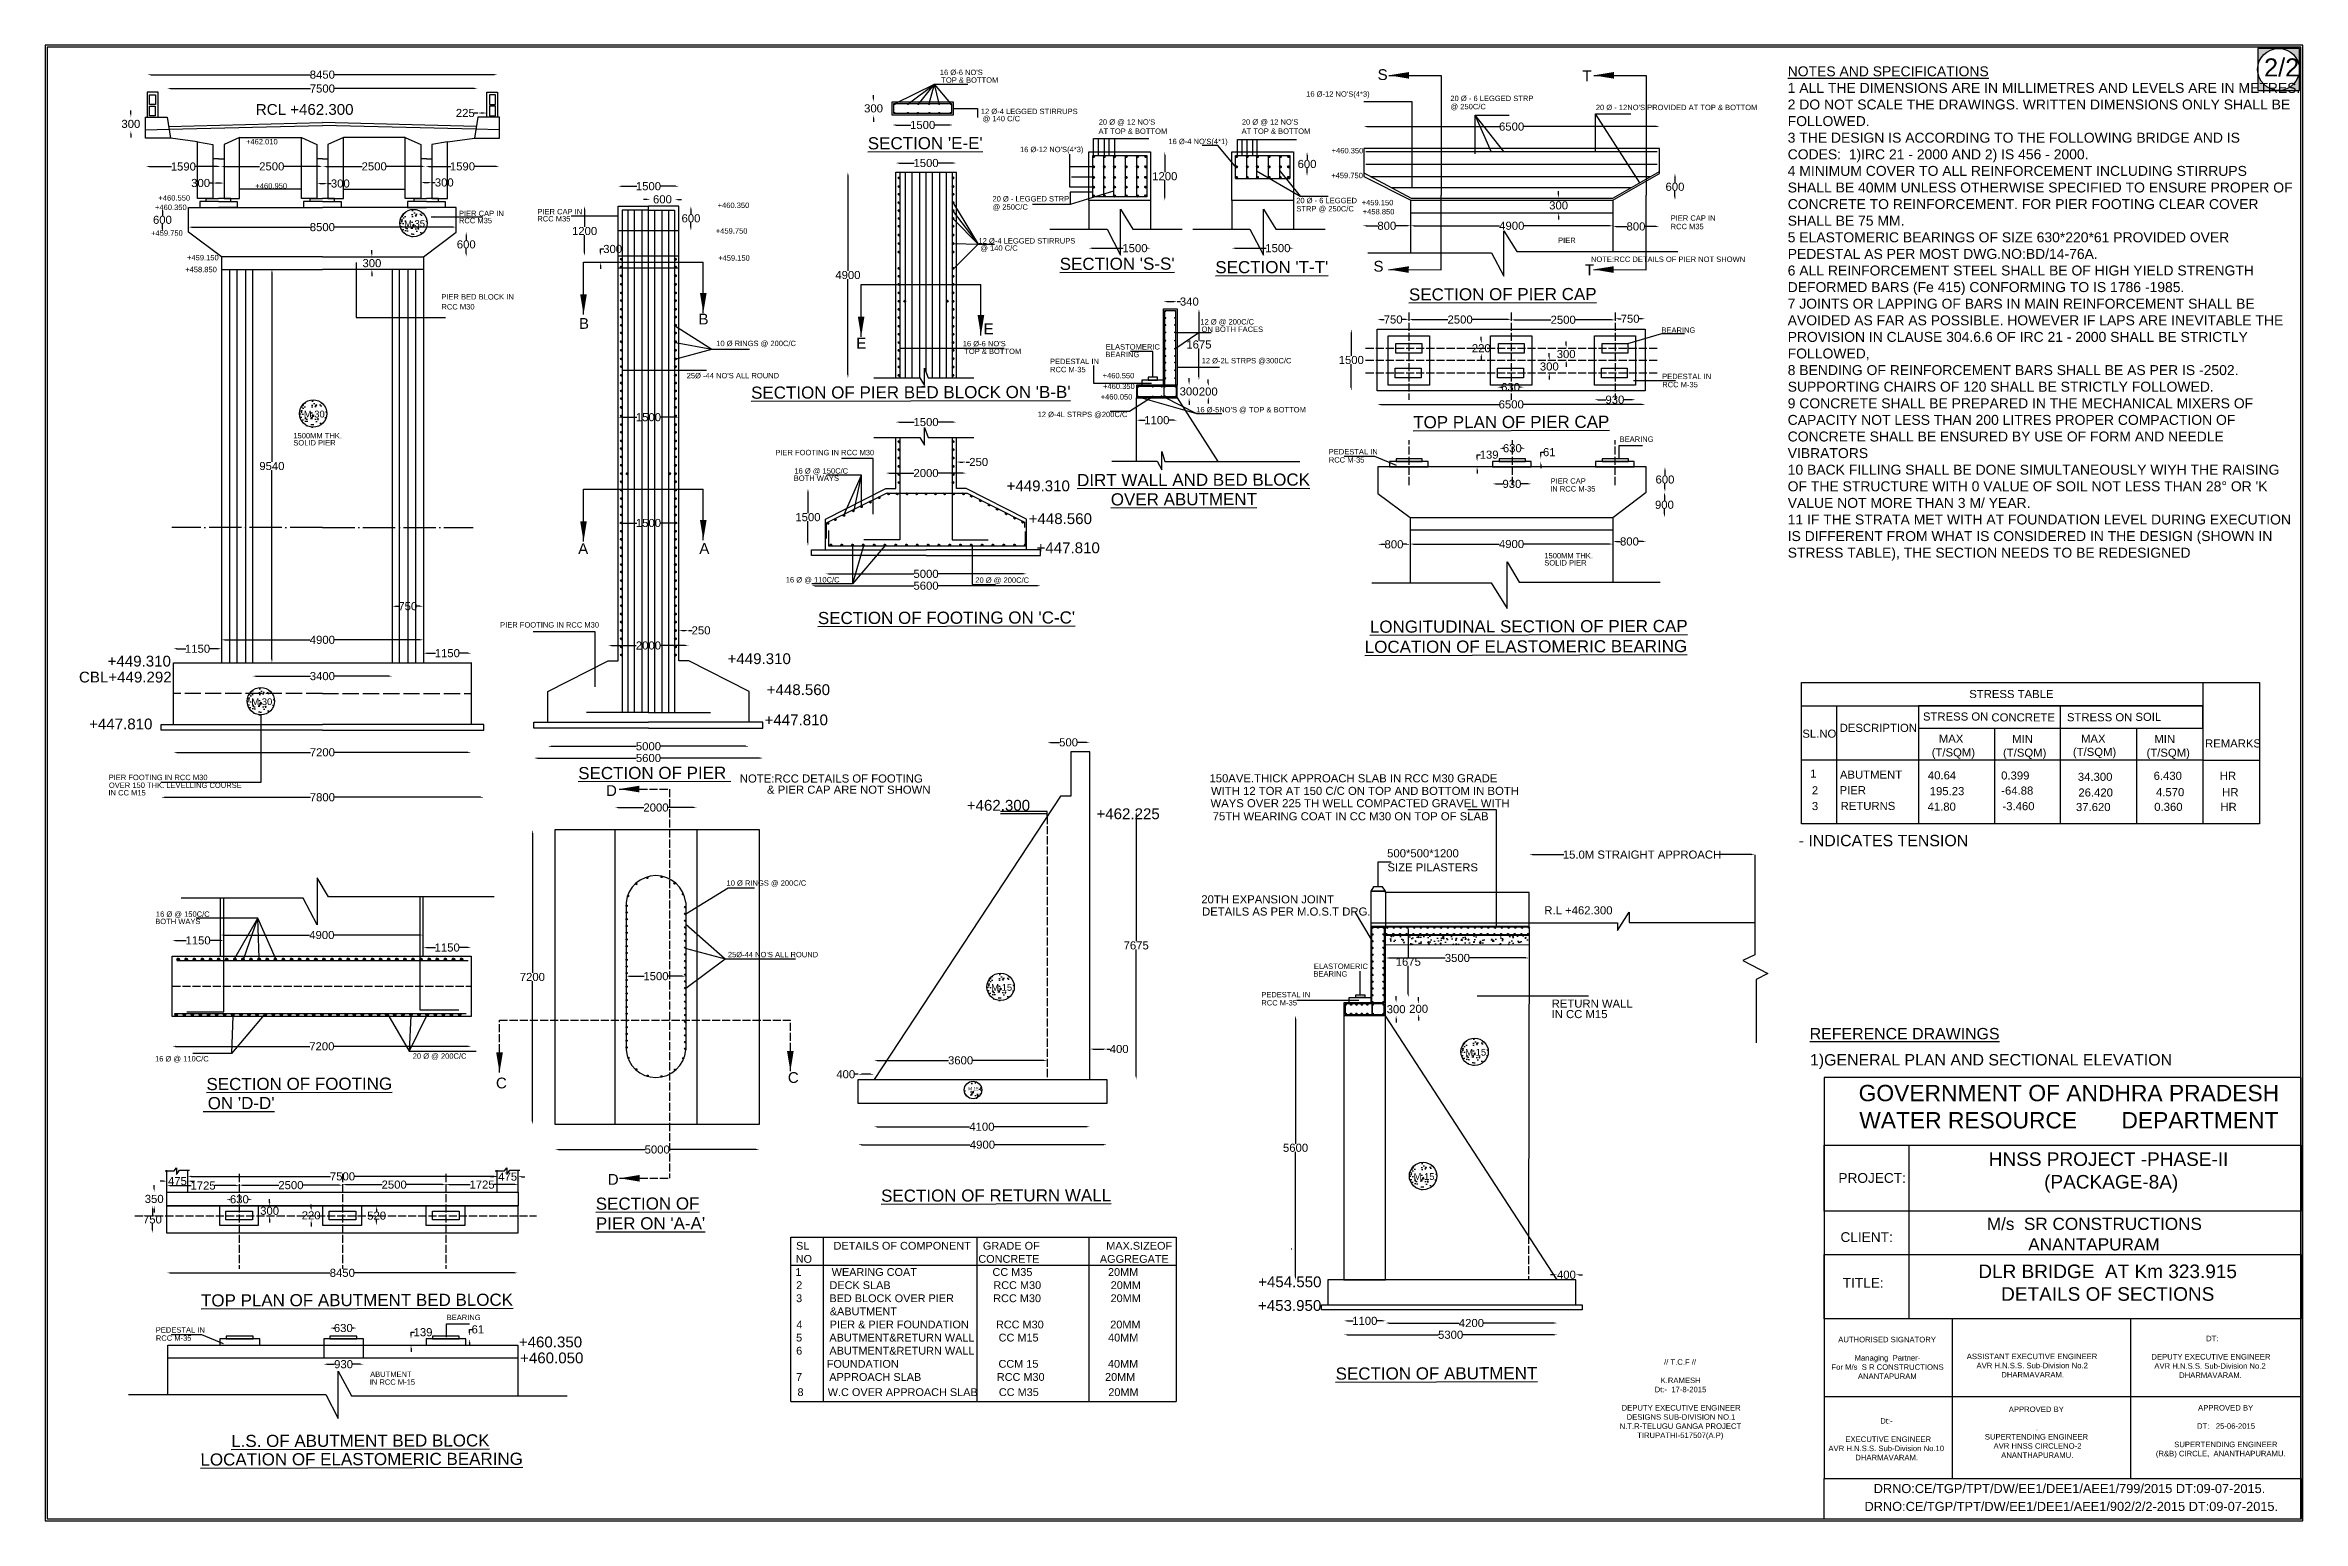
# Model space of a CAD drawing. Header units: inches. Extents: x 528254 to 544982, y -169119 to -158181.
import ezdxf

# ---------------------------------------------------------------- set-up
doc = ezdxf.new("R2010")
doc.units = ezdxf.units.IN
doc.header["$MEASUREMENT"] = 0
doc.linetypes.add('ACAD_ISO02W100', pattern=[15, 12, -3])
doc.linetypes.add('ACAD_ISO04W100', pattern=[30, 24, -3, 0, -3])
for name, color, linetype in [('DIMENSION', 7, 'Continuous'), ('DRAWING', 7, 'Continuous'), ('TEXT', 7, 'Continuous')]:
    doc.layers.add(name, color=color, linetype=linetype)
doc.styles.get("Standard").update_dxf_attribs({"font": 'arial.ttf', "height": 60})
doc.dimstyles.new('ST100', dxfattribs={"dimtxt": 100, "dimasz": 25, "dimexe": 0, "dimexo": 300, "dimgap": 0.09, "dimtad": 0, "dimtih": 1, "dimtoh": 1, "dimdec": 0, "dimzin": 0, "dimdsep": 46, "dimtxsty": 'Standard', "dimcen": 0, "dimse1": 1, "dimse2": 1, "dimadec": 0, "dimazin": 0, "dimtfac": 1, "dimtdec": 0, "dimtofl": 0, "dimtmove": 0, "dimatfit": 3, "dimfxl": 2000, "dimtolj": 1, "dimtzin": 0, "dimarcsym": 0})
pattern_1 = [(45, (0, 0), (-0.088388347648, 0.088388347648), [])]

msp = doc.modelspace()

# ---------------------------------------------------------------- texts
at = {"layer": 'TEXT'}
for s, height, p in [("16 Ø-6 NO'S", 40, (534883.4, -158402.8)), ('S', 80, (538126.9, -158439.5)), ('T', 80, (539644.5, -158448.7)), ('TOP & BOTTOM', 40, (534894.2, -158459.7)), ("16 Ø-12 NO'S(4*3)", 40, (537597.7, -158563.2)), ('20 Ø - 6 LEGGED STRP', 40, (538666.3, -158595.6)), ('RCL +462.300', 80, (529815.1, -158697.7)), ('12 Ø-4 LEGGED STIRRUPS', 40, (535187.1, -158692.1)), ('@ 140 C/C', 40, (535200.4, -158745.5)), ("20 Ø @ 12 NO'S", 40, (536060.6, -158770.8)), ("20 Ø @ 12 NO'S", 40, (537121, -158770.5)), ('@ 250C/C', 40, (538667.2, -158656.4)), ("20 Ø - 12NO'S PROVIDED AT TOP & BOTTOM", 40, (539744, -158662.6)), ('+462.010', 40, (529742.4, -158916.7)), ('AT TOP & BOTTOM', 40, (536058.9, -158838.8)), ("16 Ø-4 NO'S(4*1)", 40, (536577, -158914.8)), ('AT TOP & BOTTOM', 40, (537119.3, -158838.5)), ("16 Ø-12 NO'S(4*3)", 40, (535476.8, -158974.2)), ('+460.350', 40, (537786.3, -158983)), ('+460.950', 40, (529811.9, -159244.5)), ('+459.750', 40, (537783.3, -159167.2)), ('+460.350', 40, (529068.1, -159403.1)), ('+460.550', 40, (529093.4, -159333.3)), ('PIER CAP IN', 40, (531320.1, -159448.4)), ('PIER CAP IN', 40, (531901.2, -159435)), ('+460.350', 40, (533236.9, -159388.1)), ('20 Ø - LEGGED STRP', 40, (535273.2, -159339.8)), ('@ 250C/C', 40, (535274, -159400.6)), ('20 Ø - 6 LEGGED ', 40, (537523.8, -159352.7)), ('STRP @ 250C/C', 40, (537524.7, -159413.5)), ('+459.150', 40, (538009, -159368)), ('+458.850', 40, (538016.8, -159435.3)), ('+459.750', 40, (529039, -159593.7)), ('RCC M35', 40, (531319.9, -159501.2)), ('RCC M35', 40, (531901, -159487.8)), ('+459.750', 40, (533223.2, -159578.1)), ('RCC M35', 40, (540298.1, -159545.4)), ('PIER CAP IN', 40, (540298.4, -159482.8)), ('+459.150', 40, (529305.3, -159776.2)), ('+459.150', 40, (533240.5, -159778.4)), ('12 Ø-4 LEGGED STIRRUPS', 40, (535169.8, -159651.6)), ('@ 140 C/C', 40, (535183.1, -159705)), ('PIER  ', 40, (539464.1, -159647.7)), ('NOTE:RCC DETAILS OF PIER NOT SHOWN', 40, (539707.7, -159788)), ('+458.850', 40, (529291.7, -159864)), ('S', 80, (538096.4, -159859.9)), ('T', 80, (539662.6, -159886.6)), ('PIER BED BLOCK IN', 40, (531189.2, -160066.3)), ('RCC M30', 40, (531190.3, -160140.4)), ('B', 80, (532209.2, -160283.8)), ('B', 80, (533095, -160251.5)), ('E', 80, (535207.3, -160324.2)), ('12 Ø @ 200C/C', 40, (536813.4, -160251.7)), ('10 Ø RINGS @ 200C/C', 40, (533226.4, -160411.8)), ('E', 80, (534263.6, -160430.3)), ("16 Ø-6 NO'S", 40, (535053.2, -160413.4)), ('ELASTOMERIC', 40, (536113.1, -160437.3)), ('ON BOTH FACES', 40, (536822.2, -160306.9)), ('BEARING', 40, (540230, -160313.1)), ('TOP & BOTTOM', 40, (535064, -160470.3)), ('PEDESTAL IN', 40, (535699.3, -160545.1)), ('RCC M-35', 40, (535699.9, -160605.5)), ('BEARING', 40, (536109.9, -160493.7)), ('12 Ø-2L STRPS @300C/C', 40, (536823, -160539.8)), ("25Ø -44 NO'S ALL ROUND", 40, (533007.6, -160650.5)), ('+460.550', 40, (536089.8, -160650.6)), ('+460.350', 40, (536092.7, -160729.7)), ('PEDESTAL IN', 40, (540235.3, -160656.6)), ('RCC M-35', 40, (540235.9, -160717)), ('12 Ø-4L STRPS @200C/C', 40, (535607.8, -160938.1)), ('+460.050', 40, (536075.2, -160807.7)), ("16 Ø-5NO'S @ TOP & BOTTOM", 40, (536782.8, -160903.1)), ('1500MM THK.', 40, (530093, -161095.5)), ('BEARING', 40, (539920, -161121.6)), ('SOLID PIER ', 40, (530092.8, -161148.3)), ('PIER FOOTING IN RCC M30', 40, (533664.1, -161220.8)), ('PEDESTAL IN', 40, (537764.8, -161214.6)), ('RCC M-35', 40, (537765.4, -161275)), ('BOTH WAYS', 40, (533800.5, -161410.7)), ('16 Ø @ 150C/C', 40, (533805.5, -161356.7)), (' +449.310', 80, (535346.6, -161487.6)), ('PIER CAP', 40, (539408.5, -161431.6)), ('IN RCC M-35', 40, (539405.7, -161489.5)), (' +448.560', 80, (535510.2, -161730.8)), ('A', 80, (532203.3, -161953)), ('A', 80, (533101, -161951.8)), (' +447.810', 80, (535568.5, -161946.7)), ('SOLID PIER ', 40, (539362, -162037.9)), ('1500MM THK.', 40, (539362.2, -161985.1)), ('16 Ø @ 110C/C', 40, (533741.8, -162163.7)), ('20 Ø @ 200C/C', 40, (535146.1, -162166.3)), ('PIER FOOTING IN RCC M30', 40, (531625.3, -162497.8)), (' +449.310', 80, (528685.7, -162786.8)), (' +449.310', 80, (533279.3, -162768.7)), (' CBL+449.292', 80, (528473.6, -162904.9)), (' +448.560', 80, (533569.5, -162998.3)), ('STRESS TABLE', 60, (542510.6, -163020.4)), (' +447.810', 80, (528548.7, -163252.6)), (' +447.810', 80, (533553.8, -163222.2)), ('SL.NO ', 60, (541274, -163314.2)), ('DESCRIPTION ', 60, (541550.5, -163271.1)), ('STRESS ON ', 60, (542167.7, -163187.3)), ('STRESS ON ', 60, (543234.6, -163192.6)), ('SOIL ', 60, (543742, -163189.8)), ('MAX', 60, (542285.5, -163351.5)), ('MIN', 60, (542828.7, -163353.5)), ('MAX', 60, (543339, -163351.5)), ('MIN', 60, (543882.3, -163353.5)), ('REMARKS', 60, (544258, -163386.6)), ('PIER FOOTING IN RCC M30', 40, (528724.5, -163628.7)), ('NOTE:RCC DETAILS OF FOOTING', 60, (533401.3, -163646.7)), ('150AVE.THICK APPROACH SLAB IN RCC M30 GRADE ', 60, (536881, -163645)), ('1', 60, (541331.5, -163610.8)), ('ABUTMENT ', 60, (541552.2, -163618.1)), ('40.64', 60, (542204, -163623)), ('0.399', 60, (542747, -163624.3)), ('34.300', 60, (543315.2, -163634)), ('6.430', 60, (543876.9, -163626.6)), ('HR', 60, (544367, -163626.6)), ('IN CC M15', 40, (528723, -163742.3)), ('OVER 150 THK. LEVELLING COURSE', 40, (528726.2, -163686.7)), ('D', 80, (532409.6, -163746.2)), ('WAYS OVER 225 TH WELL COMPACTED GRAVEL WITH', 60, (536888.8, -163830)), ('WITH 12 TOR AT 150 C/C ON TOP AND BOTTOM IN BOTH ', 60, (536892.4, -163738.6)), ('2', 60, (541344.6, -163734.1)), ('PIER', 60, (541549.9, -163733.2)), ('195.23', 60, (542217.9, -163740.2)), ('-64.88', 60, (542747.6, -163736.1)), ('26.420', 60, (543319.1, -163750.4)), ('4.570', 60, (543894.3, -163747.7)), ('HR', 60, (544384.4, -163747.7)), (' +462.300', 80, (535051.7, -163855.3)), (' +462.225', 80, (536012.5, -163918.2)), ('75TH WEARING COAT IN CC M30 ON TOP OF SLAB', 60, (536904.9, -163926.7)), ('3', 60, (541344.6, -163850.9)), ('RETURNS', 60, (541557.6, -163849.9)), ('41.80', 60, (542201.9, -163855.2)), ('-3.460', 60, (542756.6, -163851.7)), ('37.620', 60, (543301.5, -163858.1)), ('0.360', 60, (543881.4, -163856.8)), ('HR', 60, (544371.5, -163856.8)), ('- INDICATES TENSION', 84.309, (541246.7, -164118.7)), ('500*500*1200', 60, (538197.3, -164201)), ('SIZE PILASTERS', 60, (538199.9, -164305.1)), ('10 Ø RINGS @ 200C/C', 40, (533302.7, -164411.4)), ('16 Ø @ 150C/C', 40, (529074.7, -164641.9)), ('20TH EXPANSION JOINT', 60, (536820.5, -164542.2)), ('DETAILS AS PER M.O.S.T DRG.', 60, (536826.1, -164632.7)), ('R.L +462.300', 60, (539362, -164623.8)), ('BOTH WAYS', 40, (529069.7, -164695.9)), ("25Ø-44 NO'S ALL ROUND", 40, (533312.8, -164941.8)), ('BEARING', 40, (537651.5, -165084.6)), ('ELASTOMERIC', 40, (537654.7, -165028.2)), ('PEDESTAL IN', 40, (537264.8, -165238.6)), ('RCC M-35', 40, (537265.4, -165299)), ('RETURN WALL', 60, (539416.4, -165315.1)), ('IN CC M15', 60, (539415.8, -165392.7)), ('%%UREFERENCE DRAWINGS', 84.309, (541328.6, -165549.9)), ('16 Ø @ 110C/C', 40, (529067.7, -165713.9)), ('20 Ø @ 200C/C', 40, (530977.7, -165693.9)), ('1)GENERAL PLAN AND SECTIONAL ELEVATION', 84.309, (541330.5, -165743.8)), ('C', 80, (531594.1, -165913.6)), ('C', 80, (533757.1, -165873.1)), ('D', 80, (532422.6, -166628.1)), ('SL        DETAILS OF COMPONENT    GRADE OF                      MAX.SIZEOF                                       .', 57.7237, (533817.9, -167109)), ('1          WEARING COAT                         CC M35                         20MM', 57.724, (533812.8, -167303.5)), ('NO                                                       CONCRETE                    AGGREGATE', 57.724, (533815.4, -167206.2)), ('3         BED BLOCK OVER PIER             RCC M30                       20MM', 57.724, (533818.2, -167497.9)), ('2         DECK SLAB                                  RCC M30                       20MM', 57.724, (533819.2, -167400.7)), (' +454.550', 80, (537210.7, -167387.3)), ('BEARING', 40, (531229.1, -167630.9)), ('           &ABUTMENT ', 57.724, (533821.6, -167595.1)), (' +453.950', 80, (537209.5, -167562.7)), ('PEDESTAL IN', 40, (529073.8, -167723.9)), ('RCC M-35', 40, (529074.4, -167784.3)), (' +460.350', 80, (531732.5, -167833.2)), ('5         ABUTMENT&RETURN WALL        CC M15                       40MM', 57.724, (533818.2, -167789.6)), ('4         PIER & PIER FOUNDATION         RCC M30                      20MM', 57.724, (533820.6, -167692.4)), (' +460.050', 80, (531742, -167951.2)), ('6         ABUTMENT&RETURN WALL        ', 57.724, (533818.6, -167886.8)), ('          FOUNDATION                                 CCM 15                       40MM                                    ', 57.7237, (533821.6, -167984.1)), ('ABUTMENT', 40, (530662.1, -168052.4)), ('IN RCC M-15', 40, (530659.3, -168110.3)), ('7         APPROACH SLAB                         RCC M30                    20MM', 57.724, (533817.8, -168081.3)), ('8        W.C OVER APPROACH SLAB       CC M35                       20MM', 57.724, (533828.6, -168193.9))]:
    msp.add_text(s, height=height, dxfattribs=at).set_placement(p)
for s, p in [("%%USECTION 'E-E'", (534349.5, -158953.6)), ("%%USECTION 'S-S'", (535771.4, -159847.3)), ("%%USECTION 'T-T'", (536924.5, -159872)), ('%%USECTION OF PIER CAP', (538359.3, -160073.9)), ("%%USECTION OF PIER BED BLOCK ON 'B-B'", (533484.8, -160801.8)), ('%%UTOP PLAN OF PIER CAP', (538390.9, -161021)), ('%%UDIRT WALL AND BED BLOCK', (535900.3, -161449.9)), ('%%UOVER ABUTMENT', (536150.1, -161592.8)), ("%%USECTION OF FOOTING ON 'C-C'", (533979.8, -162472.2)), ('%%ULOCATION OF ELASTOMERIC BEARING', (538031.8, -162685.8)), ('%%ULONGITUDINAL SECTION OF PIER CAP', (538070, -162536.6)), ('%%USECTION OF PIER ', (532204, -163621.7)), ('%%USECTION OF FOOTING', (529449.3, -165926.5)), ("%%U ON 'D-D'", (529423.8, -166067.8)), ('%%USECTION OF', (532333.8, -166813.3)), ('%%USECTION OF RETURN WALL', (534448, -166753.9)), ("%%UPIER ON 'A-A'", (532334.9, -166959.7)), ('%%UTOP PLAN OF ABUTMENT BED BLOCK', (529408.8, -167530.2)), ('%%USECTION OF ABUTMENT', (537815.9, -168072.5)), ('%%ULOCATION OF ELASTOMERIC BEARING', (529404.8, -168709.2)), ('%%UL.S. OF ABUTMENT BED BLOCK', (529632.7, -168571.9))]:
    msp.add_text(s, height=90, rotation=0.1412, dxfattribs=at).set_placement(p)
at = {"layer": 'TEXT', "attachment_point": 1}
for s, insert, char_height, width in [("{\\LNOTES AND SPECIFICATIONS } \\P1 ALL THE DIMENSIONS ARE IN MILLIMETRES AND LEVELS ARE IN METRES. \\P2 DO NOT SCALE THE DRAWINGS. WRITTEN DIMENSIONS ONLY SHALL BE FOLLOWED. \\P3 THE DESIGN IS ACCORDING TO THE FOLLOWING BRIDGE AND IS CODES:  1)IRC 21 - 2000 AND 2) IS 456 - 2000. \\P4 MINIMUM COVER TO ALL REINFORCEMENT INCLUDING STIRRUPS SHALL BE 40MM UNLESS OTHERWISE SPECIFIED TO ENSURE PROPER OF CONCRETE TO REINFORCEMENT. FOR PIER FOOTING CLEAR COVER SHALL BE 75 MM. \\P5 ELASTOMERIC BEARINGS OF SIZE 630*220*61 PROVIDED OVER PEDESTAL AS PER MOST DWG.NO:BD/14-76A.\\P6 ALL REINFORCEMENT STEEL SHALL BE OF HIGH YIELD STRENGTH DEFORMED BARS (Fe 415) CONFORMING TO IS 1786 -1985. \\P7 JOINTS OR LAPPING OF BARS IN MAIN REINFORCEMENT SHALL BE AVOIDED AS FAR AS POSSIBLE. HOWEVER IF LAPS ARE INEVITABLE THE PROVISION IN CLAUSE 304.6.6 OF IRC 21 - 2000 SHALL BE STRICTLY FOLLOWED, \\P8 BENDING OF REINFORCEMENT BARS SHALL BE AS PER IS -2502. SUPPORTING CHAIRS OF 120 SHALL BE STRICTLY FOLLOWED. \\P9 CONCRETE SHALL BE PREPARED IN THE MECHANICAL MIXERS OF CAPACITY NOT LESS THAN 200 LITRES PROPER COMPACTION OF CONCRETE SHALL BE ENSURED BY USE OF FORM AND NEEDLE VIBRATORS \\P10 BACK FILLING SHALL BE DONE SIMULTANEOUSLY WIYH THE RAISING OF THE STRUCTURE WITH 0 VALUE OF SOIL NOT LESS THAN 28° OR 'K VALUE NOT MORE THAN 3 M/ YEAR. \\P11 IF THE STRATA MET WITH AT FOUNDATION LEVEL DURING EXECUTION IS DIFFERENT FROM WHAT IS CONSIDERED IN THE DESIGN (SHOWN IN STRESS TABLE), THE SECTION NEEDS TO BE REDESIGNED ", (541165.5, -158338), 73.8083, 3743.564), ('2/2', (544695.2, -158279.3), 134.08, 253.216), ('CONCRETE', (542675.3, -163133.6), 60, 484.746), ('(T/SQM)', (542232.6, -163393.2), 60, 328.794), ('(T/SQM)', (542761, -163395.1), 60, 328.794), ('(T/SQM)', (543278.6, -163389.4), 60, 328.794), ('(T/SQM)', (543824.4, -163395.1), 60, 328.794), (' & PIER CAP ARE NOT SHOWN', (533579.5, -163669.4), 60, 1542.492), ('PROJECT:', (541541.2, -166541.2), 72.39, 675.444), ('\\pi370.57;M/s  SR CONSTRUCTIONS \\P\\pi677.64;ANANTAPURAM', (542270.3, -166872.3), 90.879, 2319.121), ('CLIENT:', (541556.5, -166979.4), 72.39, 675.444), ('\\pi613.89;DLR BRIDGE  AT Km 323.915\\P\\pi783.11;DETAILS OF SECTIONS', (541963.9, -167219.1), 100.764, 3127.985), ('TITLE:', (541573.2, -167318.6), 72.39, 392.555), ('\\pi660.53;AUTHORISED SIGNATORY\\P\\pi1022.4;\\P\\pi781.78;Managing  Partner-\\P\\pi610.42;For M/s  S R CONSTRUCTIONS\\P\\pi806.33;ANANTAPURAM', (540879.2, -167754.9), 40.737, 2044.714), ('\\pi963.2;  DT:\\P\\pi1022.4;\\P\\pi573.68; DEPUTY EXECUTIVE ENGINEER\\P\\pi611.12;AVR H.N.S.S. Sub-Division No.2\\P\\pi794.62;DHARMAVARAM.', (543270.9, -167746.9), 40.737, 2044.714), ('\\pi903.8;// T.C.F //\\P\\pi1022.4;\\P\\pi878.11;K.RAMESH\\P\\pi834.32;Dt:-  17-8-2015\\P\\pi1022.4;\\P\\pi573.68; DEPUTY EXECUTIVE ENGINEER\\P\\pi626.59;DESIGNS SUB-DIVISION NO.1\\P\\pi574.53;N.T.R-TELUGU GANGA PROJECT\\P\\pi704.63;TIRUPATHI-517507(A.P)', (539345.5, -167921.2), 40.737, 2044.714), ('\\pi1022.4;\\P\\P\\pi538.89;ASSISTANT EXECUTIVE ENGINEER\\P\\pi611.12;AVR H.N.S.S. Sub-Division No.2\\P\\pi794.62;DHARMAVARAM.', (541953.4, -167743.8), 40.737, 2044.714), ('\\pi818.59;APPROVED BY\\P\\pi1022.4;\\P\\pi1019.5;.  \\P\\pi641.38;SUPERTENDING ENGINEER                \\P\\pi690.24; AVR HNSS CIRCLENO-2\\P\\pi0;^I^I^I^I       ANANTHAPURAMU.', (541984.8, -168271.8), 40.737, 2044.714), ('\\pi818.59;APPROVED BY\\P\\pi1022.4;\\P\\pi810.59;DT:   25-06-2015\\P\\pi1022.4;\\P\\pi641.38;SUPERTENDING ENGINEER                \\P\\pi0;                                (R&B) CIRCLE,  ANANTHAPURAMU.', (543387.7, -168260.3), 40.737, 2044.714), ('\\pi979.61;Dt:- \\P\\pi1022.4;\\P\\pi689.1;  EXECUTIVE ENGINEER\\P\\pi595.16;AVR H.N.S.S. Sub-Division No.10\\P\\pi794.62;DHARMAVARAM.', (540872, -168357.7), 40.737, 2044.714), ('\\pi813.77;DRNO:CE/TGP/TPT/DW/EE1/DEE1/AEE1/799/2015 DT:09-07-2015. ', (540988.9, -168845.5), 67.705, 4513.715), ('\\pi732.28;DRNO:CE/TGP/TPT/DW/EE1/DEE1/AEE1/902/2/2-2015 DT:09-07-2015. ', (541002.4, -168978), 67.705, 4513.715)]:
    msp.add_mtext(s, dxfattribs=dict(at, insert=insert, char_height=char_height, width=width))
at = {"layer": 'TEXT', "width": 224.569, "attachment_point": 1, "rotation": 0.1412}
for s, insert, char_height in [('M 35', (530913.3, -159478.7), 50), ('M 30', (530170.1, -160890.9), 50), ('M 30', (529781.7, -163022.7), 50), ('M 15', (535263.6, -165140.6), 50), ('M 15', (538775.8, -165620.9), 50), ('M 15', (535093.1, -165904.1), 25), ('M 15', (538393.6, -166542), 50)]:
    msp.add_mtext(s, dxfattribs=dict(at, insert=insert, char_height=char_height))
at = {"layer": 'TEXT', "color": 7, "width": 3448.39, "attachment_point": 5}
for s, insert, char_height in [('GOVERNMENT OF ANDHRA PRADESH\\PWATER RESOURCE       DEPARTMENT', (543249, -166049.6), 120.917), ('HNSS PROJECT -PHASE-II\\P (PACKAGE-8A)', (543542.8, -166537.1), 100.764)]:
    msp.add_mtext(s, dxfattribs=dict(at, insert=insert, char_height=char_height))

# ---------------------------------------------------------------- blocks, each defined once
blk = doc.blocks.new('*D57')
at = {"layer": 'Defpoints', "color": 0, "ltscale": 0.4, "transparency": 16777216}
for p in [(528997, -158715), (528889, -158816), (528997, -158816)]:
    blk.add_point(p, dxfattribs=at)
at = {"layer": 'DIMENSION', "color": 0, "lineweight": -2, "ltscale": 0.4, "transparency": 16777216}
for p, q in [((528889, -158690), (528889, -158665)), ((528889, -158841), (528889, -158866))]:
    blk.add_line(p, q, dxfattribs=at)
at = {"layer": 'DIMENSION', "color": 0, "ltscale": 0.4, "transparency": 16777216}
for points in [[(528885, -158690), (528893, -158690), (528889, -158715)], [(528885, -158841), (528893, -158841), (528889, -158816)]]:
    blk.add_solid(points, dxfattribs=at)
at = {"layer": 'DIMENSION', "color": 0, "ltscale": 0.4, "transparency": 16777216, "insert": (528889, -158765), "char_height": 60, "attachment_point": 5}
blk.add_mtext('\\A1;300', dxfattribs=at)
blk = doc.blocks.new('*D58')
at = {"layer": 'Defpoints', "color": 0, "ltscale": 0.4, "transparency": 16777216}
for p in [(529002, -159081), (529554, -159081), (529554, -159081)]:
    blk.add_point(p, dxfattribs=at)
at = {"layer": 'DIMENSION', "color": 0, "lineweight": -2, "ltscale": 0.4, "transparency": 16777216}
for p, q in [((529027, -159081), (529191, -159081)), ((529529, -159081), (529365, -159081))]:
    blk.add_line(p, q, dxfattribs=at)
at = {"layer": 'DIMENSION', "color": 0, "ltscale": 0.4, "transparency": 16777216}
for points in [[(529027, -159076), (529027, -159085), (529002, -159081)], [(529529, -159076), (529529, -159085), (529554, -159081)]]:
    blk.add_solid(points, dxfattribs=at)
at = {"layer": 'DIMENSION', "color": 0, "ltscale": 0.4, "transparency": 16777216, "insert": (529278, -159081), "char_height": 60, "attachment_point": 5}
blk.add_mtext('\\A1;1590', dxfattribs=at)
blk = doc.blocks.new('*D59')
at = {"layer": 'Defpoints', "color": 0, "ltscale": 0.4, "transparency": 16777216}
for p in [(529497, -159203), (529497, -159205), (529579, -159205)]:
    blk.add_point(p, dxfattribs=at)
at = {"layer": 'DIMENSION', "color": 0, "lineweight": -2, "ltscale": 0.4, "transparency": 16777216}
for p, q in [((529497, -159203), (529472, -159203)), ((529554, -159203), (529522, -159203))]:
    blk.add_line(p, q, dxfattribs=at)
at = {"layer": 'DIMENSION', "color": 0, "ltscale": 0.4, "transparency": 16777216}
for points in [[(529522, -159199), (529522, -159208), (529497, -159203)], [(529554, -159199), (529554, -159208), (529579, -159203)]]:
    blk.add_solid(points, dxfattribs=at)
at = {"layer": 'DIMENSION', "color": 0, "ltscale": 0.4, "transparency": 16777216, "insert": (529406, -159203), "char_height": 60, "attachment_point": 5}
blk.add_mtext('\\A1;300', dxfattribs=at)
blk = doc.blocks.new('*D60')
at = {"layer": 'Defpoints', "color": 0, "ltscale": 0.4, "transparency": 16777216}
for p in [(529554, -159081), (530311, -159080), (530311, -159081)]:
    blk.add_point(p, dxfattribs=at)
at = {"layer": 'DIMENSION', "color": 0, "lineweight": -2, "ltscale": 0.4, "transparency": 16777216}
for p, q in [((529579, -159080), (529843, -159080)), ((530286, -159080), (530023, -159080))]:
    blk.add_line(p, q, dxfattribs=at)
at = {"layer": 'DIMENSION', "color": 0, "ltscale": 0.4, "transparency": 16777216}
for points in [[(529579, -159076), (529579, -159084), (529554, -159080)], [(530286, -159076), (530286, -159084), (530311, -159080)]]:
    blk.add_solid(points, dxfattribs=at)
at = {"layer": 'DIMENSION', "color": 0, "ltscale": 0.4, "transparency": 16777216, "insert": (529933, -159080), "char_height": 60, "attachment_point": 5}
blk.add_mtext('\\A1;2500', dxfattribs=at)
blk = doc.blocks.new('*D61')
at = {"layer": 'Defpoints', "color": 0, "ltscale": 0.4, "transparency": 16777216}
for p in [(530311, -159080), (531072, -159080), (531072, -159080)]:
    blk.add_point(p, dxfattribs=at)
at = {"layer": 'DIMENSION', "color": 0, "lineweight": -2, "ltscale": 0.4, "transparency": 16777216}
for p, q in [((530336, -159080), (530602, -159080)), ((531047, -159080), (530782, -159080))]:
    blk.add_line(p, q, dxfattribs=at)
at = {"layer": 'DIMENSION', "color": 0, "ltscale": 0.4, "transparency": 16777216}
for points in [[(530336, -159076), (530336, -159084), (530311, -159080)], [(531047, -159076), (531047, -159084), (531072, -159080)]]:
    blk.add_solid(points, dxfattribs=at)
at = {"layer": 'DIMENSION', "color": 0, "ltscale": 0.4, "transparency": 16777216, "insert": (530692, -159080), "char_height": 60, "attachment_point": 5}
blk.add_mtext('\\A1;2500', dxfattribs=at)
blk = doc.blocks.new('*D62')
at = {"layer": 'Defpoints', "color": 0, "ltscale": 0.4, "transparency": 16777216}
for p in [(531072, -159080), (531620, -159080), (531620, -159080)]:
    blk.add_point(p, dxfattribs=at)
at = {"layer": 'DIMENSION', "color": 0, "lineweight": -2, "ltscale": 0.4, "transparency": 16777216}
for p, q in [((531097, -159080), (531259, -159080)), ((531595, -159080), (531433, -159080))]:
    blk.add_line(p, q, dxfattribs=at)
at = {"layer": 'DIMENSION', "color": 0, "ltscale": 0.4, "transparency": 16777216}
for points in [[(531097, -159076), (531097, -159084), (531072, -159080)], [(531595, -159076), (531595, -159084), (531620, -159080)]]:
    blk.add_solid(points, dxfattribs=at)
at = {"layer": 'DIMENSION', "color": 0, "ltscale": 0.4, "transparency": 16777216, "insert": (531346, -159080), "char_height": 60, "attachment_point": 5}
blk.add_mtext('\\A1;1590', dxfattribs=at)
blk = doc.blocks.new('*D63')
at = {"layer": 'Defpoints', "color": 0, "ltscale": 0.4, "transparency": 16777216}
for p in [(531037, -159199), (531120, -159199), (531120, -159199)]:
    blk.add_point(p, dxfattribs=at)
at = {"layer": 'DIMENSION', "color": 0, "lineweight": -2, "ltscale": 0.4, "transparency": 16777216}
for p, q in [((531062, -159199), (531095, -159199)), ((531120, -159199), (531145, -159199))]:
    blk.add_line(p, q, dxfattribs=at)
at = {"layer": 'DIMENSION', "color": 0, "ltscale": 0.4, "transparency": 16777216}
for points in [[(531062, -159195), (531062, -159203), (531037, -159199)], [(531095, -159195), (531095, -159203), (531120, -159199)]]:
    blk.add_solid(points, dxfattribs=at)
at = {"layer": 'DIMENSION', "color": 0, "ltscale": 0.4, "transparency": 16777216, "insert": (531211, -159199), "char_height": 60, "attachment_point": 5}
blk.add_mtext('\\A1;300', dxfattribs=at)
blk = doc.blocks.new('*D64')
at = {"layer": 'Defpoints', "color": 0, "ltscale": 0.4, "transparency": 16777216}
for p in [(530267, -159199), (530349, -159199), (530349, -159207)]:
    blk.add_point(p, dxfattribs=at)
at = {"layer": 'DIMENSION', "color": 0, "lineweight": -2, "ltscale": 0.4, "transparency": 16777216}
for p, q in [((530292, -159207), (530324, -159207)), ((530349, -159207), (530374, -159207))]:
    blk.add_line(p, q, dxfattribs=at)
at = {"layer": 'DIMENSION', "color": 0, "ltscale": 0.4, "transparency": 16777216}
for points in [[(530292, -159203), (530292, -159211), (530267, -159207)], [(530324, -159203), (530324, -159211), (530349, -159207)]]:
    blk.add_solid(points, dxfattribs=at)
at = {"layer": 'DIMENSION', "color": 0, "ltscale": 0.4, "transparency": 16777216, "insert": (530441, -159207), "char_height": 60, "attachment_point": 5}
blk.add_mtext('\\A1;300', dxfattribs=at)
blk = doc.blocks.new('*D65')
at = {"layer": 'Defpoints', "color": 0, "ltscale": 0.4, "transparency": 16777216}
for p in [(529316, -159528), (531301, -159528), (531301, -159530)]:
    blk.add_point(p, dxfattribs=at)
at = {"layer": 'DIMENSION', "color": 0, "lineweight": -2, "ltscale": 0.4, "transparency": 16777216}
for p, q in [((529341, -159530), (530219, -159530)), ((531276, -159530), (530398, -159530))]:
    blk.add_line(p, q, dxfattribs=at)
at = {"layer": 'DIMENSION', "color": 0, "ltscale": 0.4, "transparency": 16777216}
for points in [[(529341, -159526), (529341, -159534), (529316, -159530)], [(531276, -159526), (531276, -159534), (531301, -159530)]]:
    blk.add_solid(points, dxfattribs=at)
at = {"layer": 'DIMENSION', "color": 0, "ltscale": 0.4, "transparency": 16777216, "insert": (530308, -159530), "char_height": 60, "attachment_point": 5}
blk.add_mtext('\\A1;8500', dxfattribs=at)
blk = doc.blocks.new('*D66')
at = {"layer": 'Defpoints', "color": 0, "ltscale": 0.4, "transparency": 16777216}
for p in [(529316, -159385), (529123, -159567), (529316, -159567)]:
    blk.add_point(p, dxfattribs=at)
at = {"layer": 'DIMENSION', "color": 0, "lineweight": -2, "ltscale": 0.4, "transparency": 16777216}
for p, q in [((529123, -159410), (529123, -159445)), ((529123, -159542), (529123, -159507))]:
    blk.add_line(p, q, dxfattribs=at)
at = {"layer": 'DIMENSION', "color": 0, "ltscale": 0.4, "transparency": 16777216}
for points in [[(529119, -159410), (529127, -159410), (529123, -159385)], [(529119, -159542), (529127, -159542), (529123, -159567)]]:
    blk.add_solid(points, dxfattribs=at)
at = {"layer": 'DIMENSION', "color": 0, "ltscale": 0.4, "transparency": 16777216, "insert": (529123, -159476), "char_height": 60, "attachment_point": 5}
blk.add_mtext('\\A1;600', dxfattribs=at)
blk = doc.blocks.new('*D67')
at = {"layer": 'Defpoints', "color": 0, "ltscale": 0.4, "transparency": 16777216}
for p in [(531301, -159566), (531056, -159750), (531374, -159750)]:
    blk.add_point(p, dxfattribs=at)
at = {"layer": 'DIMENSION', "color": 0, "lineweight": -2, "ltscale": 0.4, "transparency": 16777216}
for p, q in [((531374, -159591), (531374, -159627)), ((531374, -159725), (531374, -159688))]:
    blk.add_line(p, q, dxfattribs=at)
at = {"layer": 'DIMENSION', "color": 0, "ltscale": 0.4, "transparency": 16777216}
for points in [[(531370, -159591), (531378, -159591), (531374, -159566)], [(531370, -159725), (531378, -159725), (531374, -159750)]]:
    blk.add_solid(points, dxfattribs=at)
at = {"layer": 'DIMENSION', "color": 0, "ltscale": 0.4, "transparency": 16777216, "insert": (531374, -159658), "char_height": 60, "attachment_point": 5}
blk.add_mtext('\\A1;600', dxfattribs=at)
blk = doc.blocks.new('*D68')
at = {"layer": 'Defpoints', "color": 0, "ltscale": 0.4, "transparency": 16777216}
for p in [(530675, -159750), (530693, -159750), (530682, -159843)]:
    blk.add_point(p, dxfattribs=at)
at = {"layer": 'DIMENSION', "color": 0, "lineweight": -2, "ltscale": 0.4, "transparency": 16777216}
for p, q in [((530675, -159725), (530675, -159700)), ((530675, -159868), (530675, -159893))]:
    blk.add_line(p, q, dxfattribs=at)
at = {"layer": 'DIMENSION', "color": 0, "ltscale": 0.4, "transparency": 16777216}
for points in [[(530671, -159725), (530679, -159725), (530675, -159750)], [(530671, -159868), (530679, -159868), (530675, -159843)]]:
    blk.add_solid(points, dxfattribs=at)
at = {"layer": 'DIMENSION', "color": 0, "ltscale": 0.4, "transparency": 16777216, "insert": (530675, -159797), "char_height": 60, "attachment_point": 5}
blk.add_mtext('\\A1;300', dxfattribs=at)
blk = doc.blocks.new('*D69')
at = {"layer": 'Defpoints', "color": 0, "ltscale": 0.4, "transparency": 16777216}
for p in [(529934, -159843), (529934, -162758), (529934, -162758)]:
    blk.add_point(p, dxfattribs=at)
at = {"layer": 'DIMENSION', "color": 0, "lineweight": -2, "ltscale": 0.4, "transparency": 16777216}
for p, q in [((529934, -159868), (529934, -161270)), ((529934, -162733), (529934, -161332))]:
    blk.add_line(p, q, dxfattribs=at)
at = {"layer": 'DIMENSION', "color": 0, "ltscale": 0.4, "transparency": 16777216}
for points in [[(529930, -159868), (529939, -159868), (529934, -159843)], [(529930, -162733), (529939, -162733), (529934, -162758)]]:
    blk.add_solid(points, dxfattribs=at)
at = {"layer": 'DIMENSION', "color": 0, "ltscale": 0.4, "transparency": 16777216, "insert": (529934, -161301), "char_height": 60, "attachment_point": 5}
blk.add_mtext('\\A1;9540', dxfattribs=at)
blk = doc.blocks.new('*D70')
at = {"layer": 'Defpoints', "color": 0, "ltscale": 0.4, "transparency": 16777216}
for p in [(529560, -162589), (531056, -162589), (531056, -162589)]:
    blk.add_point(p, dxfattribs=at)
at = {"layer": 'DIMENSION', "color": 0, "lineweight": -2, "ltscale": 0.4, "transparency": 16777216}
for p, q in [((529585, -162589), (530218, -162589)), ((531031, -162589), (530399, -162589))]:
    blk.add_line(p, q, dxfattribs=at)
at = {"layer": 'DIMENSION', "color": 0, "ltscale": 0.4, "transparency": 16777216}
for points in [[(529585, -162584), (529585, -162593), (529560, -162589)], [(531031, -162584), (531031, -162593), (531056, -162589)]]:
    blk.add_solid(points, dxfattribs=at)
at = {"layer": 'DIMENSION', "color": 0, "ltscale": 0.4, "transparency": 16777216, "insert": (530308, -162589), "char_height": 60, "attachment_point": 5}
blk.add_mtext('\\A1;4900', dxfattribs=at)
blk = doc.blocks.new('*D71')
at = {"layer": 'Defpoints', "color": 0, "ltscale": 0.4, "transparency": 16777216}
for p in [(530826, -162340), (531056, -162340), (531056, -162340)]:
    blk.add_point(p, dxfattribs=at)
at = {"layer": 'DIMENSION', "color": 0, "lineweight": -2, "ltscale": 0.4, "transparency": 16777216}
for p, q in [((530851, -162340), (530875, -162340)), ((531031, -162340), (531007, -162340))]:
    blk.add_line(p, q, dxfattribs=at)
at = {"layer": 'DIMENSION', "color": 0, "ltscale": 0.4, "transparency": 16777216}
for points in [[(530851, -162336), (530851, -162344), (530826, -162340)], [(531031, -162336), (531031, -162344), (531056, -162340)]]:
    blk.add_solid(points, dxfattribs=at)
at = {"layer": 'DIMENSION', "color": 0, "ltscale": 0.4, "transparency": 16777216, "insert": (530941, -162340), "char_height": 60, "attachment_point": 5}
blk.add_mtext('\\A1;750', dxfattribs=at)
blk = doc.blocks.new('*D72')
at = {"layer": 'Defpoints', "color": 0, "ltscale": 0.4, "transparency": 16777216}
for p in [(531056, -162758), (531412, -162688), (531412, -162758)]:
    blk.add_point(p, dxfattribs=at)
at = {"layer": 'DIMENSION', "color": 0, "lineweight": -2, "ltscale": 0.4, "transparency": 16777216}
for p, q in [((531081, -162688), (531147, -162688)), ((531387, -162688), (531321, -162688))]:
    blk.add_line(p, q, dxfattribs=at)
at = {"layer": 'DIMENSION', "color": 0, "ltscale": 0.4, "transparency": 16777216}
for points in [[(531081, -162684), (531081, -162692), (531056, -162688)], [(531387, -162684), (531387, -162692), (531412, -162688)]]:
    blk.add_solid(points, dxfattribs=at)
at = {"layer": 'DIMENSION', "color": 0, "ltscale": 0.4, "transparency": 16777216, "insert": (531234, -162688), "char_height": 60, "attachment_point": 5}
blk.add_mtext('\\A1;1150', dxfattribs=at)
blk = doc.blocks.new('*D73')
at = {"layer": 'Defpoints', "color": 0, "ltscale": 0.4, "transparency": 16777216}
for p in [(529205, -162655), (529205, -162758), (529560, -162758)]:
    blk.add_point(p, dxfattribs=at)
at = {"layer": 'DIMENSION', "color": 0, "lineweight": -2, "ltscale": 0.4, "transparency": 16777216}
for p, q in [((529230, -162655), (529296, -162655)), ((529535, -162655), (529469, -162655))]:
    blk.add_line(p, q, dxfattribs=at)
at = {"layer": 'DIMENSION', "color": 0, "ltscale": 0.4, "transparency": 16777216}
for points in [[(529230, -162650), (529230, -162659), (529205, -162655)], [(529535, -162650), (529535, -162659), (529560, -162655)]]:
    blk.add_solid(points, dxfattribs=at)
at = {"layer": 'DIMENSION', "color": 0, "ltscale": 0.4, "transparency": 16777216, "insert": (529383, -162655), "char_height": 60, "attachment_point": 5}
blk.add_mtext('\\A1;1150', dxfattribs=at)
blk = doc.blocks.new('*D74')
at = {"layer": 'Defpoints', "color": 0, "ltscale": 0.4, "transparency": 16777216}
for p in [(529791, -162758), (530826, -162758), (530826, -162858)]:
    blk.add_point(p, dxfattribs=at)
at = {"layer": 'DIMENSION', "color": 0, "lineweight": -2, "ltscale": 0.4, "transparency": 16777216}
for p, q in [((529816, -162858), (530219, -162858)), ((530801, -162858), (530398, -162858))]:
    blk.add_line(p, q, dxfattribs=at)
at = {"layer": 'DIMENSION', "color": 0, "ltscale": 0.4, "transparency": 16777216}
for points in [[(529816, -162854), (529816, -162862), (529791, -162858)], [(530801, -162854), (530801, -162862), (530826, -162858)]]:
    blk.add_solid(points, dxfattribs=at)
at = {"layer": 'DIMENSION', "color": 0, "ltscale": 0.4, "transparency": 16777216, "insert": (530308, -162858), "char_height": 60, "attachment_point": 5}
blk.add_mtext('\\A1;3400', dxfattribs=at)
blk = doc.blocks.new('*D75')
at = {"layer": 'Defpoints', "color": 0, "ltscale": 0.4, "transparency": 16777216}
for p in [(529205, -163217), (531412, -163217), (531412, -163423)]:
    blk.add_point(p, dxfattribs=at)
at = {"layer": 'DIMENSION', "color": 0, "lineweight": -2, "ltscale": 0.4, "transparency": 16777216}
for p, q in [((529230, -163423), (530219, -163423)), ((531387, -163423), (530398, -163423))]:
    blk.add_line(p, q, dxfattribs=at)
at = {"layer": 'DIMENSION', "color": 0, "ltscale": 0.4, "transparency": 16777216}
for points in [[(529230, -163419), (529230, -163427), (529205, -163423)], [(531387, -163419), (531387, -163427), (531412, -163423)]]:
    blk.add_solid(points, dxfattribs=at)
at = {"layer": 'DIMENSION', "color": 0, "ltscale": 0.4, "transparency": 16777216, "insert": (530308, -163423), "char_height": 60, "attachment_point": 5}
blk.add_mtext('\\A1;7200', dxfattribs=at)
blk = doc.blocks.new('*D76')
at = {"layer": 'Defpoints', "color": 0, "ltscale": 0.4, "transparency": 16777216}
for p in [(529113, -163259), (531504, -163259), (531504, -163756)]:
    blk.add_point(p, dxfattribs=at)
at = {"layer": 'DIMENSION', "color": 0, "lineweight": -2, "ltscale": 0.4, "transparency": 16777216}
for p, q in [((529138, -163756), (530219, -163756)), ((531479, -163756), (530398, -163756))]:
    blk.add_line(p, q, dxfattribs=at)
at = {"layer": 'DIMENSION', "color": 0, "ltscale": 0.4, "transparency": 16777216}
for points in [[(529138, -163752), (529138, -163760), (529113, -163756)], [(531479, -163752), (531479, -163760), (531504, -163756)]]:
    blk.add_solid(points, dxfattribs=at)
at = {"layer": 'DIMENSION', "color": 0, "ltscale": 0.4, "transparency": 16777216, "insert": (530308, -163756), "char_height": 60, "attachment_point": 5}
blk.add_mtext('\\A1;7800', dxfattribs=at)
blk = doc.blocks.new('*D77')
at = {"layer": 'Defpoints', "color": 0, "ltscale": 0.4, "transparency": 16777216}
for p in [(531459, -158503), (529158, -158715), (531459, -158715)]:
    blk.add_point(p, dxfattribs=at)
at = {"layer": 'DIMENSION', "color": 0, "lineweight": -2, "ltscale": 0.4, "transparency": 16777216}
for p, q in [((529183, -158503), (530219, -158503)), ((531434, -158503), (530398, -158503))]:
    blk.add_line(p, q, dxfattribs=at)
at = {"layer": 'DIMENSION', "color": 0, "ltscale": 0.4, "transparency": 16777216}
for points in [[(529183, -158499), (529183, -158507), (529158, -158503)], [(531434, -158499), (531434, -158507), (531459, -158503)]]:
    blk.add_solid(points, dxfattribs=at)
at = {"layer": 'DIMENSION', "color": 0, "ltscale": 0.4, "transparency": 16777216, "insert": (530308, -158503), "char_height": 60, "attachment_point": 5}
blk.add_mtext('\\A1;7500', dxfattribs=at)
blk = doc.blocks.new('*D78')
at = {"layer": 'Defpoints', "color": 0, "ltscale": 0.4, "transparency": 16777216}
for p in [(529011, -158400), (529011, -158529), (531606, -158529)]:
    blk.add_point(p, dxfattribs=at)
at = {"layer": 'DIMENSION', "color": 0, "lineweight": -2, "ltscale": 0.4, "transparency": 16777216}
for p, q in [((529036, -158400), (530219, -158400)), ((531581, -158400), (530398, -158400))]:
    blk.add_line(p, q, dxfattribs=at)
at = {"layer": 'DIMENSION', "color": 0, "ltscale": 0.4, "transparency": 16777216}
for points in [[(529036, -158396), (529036, -158404), (529011, -158400)], [(531581, -158396), (531581, -158404), (531606, -158400)]]:
    blk.add_solid(points, dxfattribs=at)
at = {"layer": 'DIMENSION', "color": 0, "ltscale": 0.4, "transparency": 16777216, "insert": (530308, -158400), "char_height": 60, "attachment_point": 5}
blk.add_mtext('\\A1;8450', dxfattribs=at)
blk = doc.blocks.new('*D79')
at = {"layer": 'Defpoints', "color": 0, "ltscale": 0.4, "transparency": 16777216}
for p in [(531459, -158684), (531459, -158715), (531527, -158715)]:
    blk.add_point(p, dxfattribs=at)
at = {"layer": 'DIMENSION', "color": 0, "lineweight": -2, "ltscale": 0.4, "transparency": 16777216}
for p, q in [((531459, -158684), (531434, -158684)), ((531502, -158684), (531484, -158684))]:
    blk.add_line(p, q, dxfattribs=at)
at = {"layer": 'DIMENSION', "color": 0, "ltscale": 0.4, "transparency": 16777216}
for points in [[(531484, -158680), (531484, -158688), (531459, -158684)], [(531502, -158680), (531502, -158688), (531527, -158684)]]:
    blk.add_solid(points, dxfattribs=at)
at = {"layer": 'DIMENSION', "color": 0, "ltscale": 0.4, "transparency": 16777216, "insert": (531367, -158684), "char_height": 60, "attachment_point": 5}
blk.add_mtext('\\A1;225', dxfattribs=at)
blk = doc.blocks.new('*D80')
at = {"layer": 'Defpoints', "color": 0, "ltscale": 0.4, "transparency": 16777216}
for p in [(532949, -159227), (532499, -159375), (532949, -159375)]:
    blk.add_point(p, dxfattribs=at)
at = {"layer": 'DIMENSION', "color": 0, "lineweight": -2, "ltscale": 0.4, "transparency": 16777216}
for p, q in [((532524, -159227), (532637, -159227)), ((532924, -159227), (532811, -159227))]:
    blk.add_line(p, q, dxfattribs=at)
at = {"layer": 'DIMENSION', "color": 0, "ltscale": 0.4, "transparency": 16777216}
for points in [[(532524, -159223), (532524, -159231), (532499, -159227)], [(532924, -159223), (532924, -159231), (532949, -159227)]]:
    blk.add_solid(points, dxfattribs=at)
at = {"layer": 'DIMENSION', "color": 0, "ltscale": 0.4, "transparency": 16777216, "insert": (532724, -159227), "char_height": 60, "attachment_point": 5}
blk.add_mtext('\\A1;1500', dxfattribs=at)
blk = doc.blocks.new('*D81')
at = {"layer": 'Defpoints', "color": 0, "ltscale": 0.4, "transparency": 16777216}
for p in [(532738, -159403), (532918, -159324), (532918, -159403)]:
    blk.add_point(p, dxfattribs=at)
at = {"layer": 'DIMENSION', "color": 0, "lineweight": -2, "ltscale": 0.4, "transparency": 16777216}
for p, q in [((532713, -159324), (532688, -159324)), ((532943, -159324), (532968, -159324))]:
    blk.add_line(p, q, dxfattribs=at)
at = {"layer": 'DIMENSION', "color": 0, "ltscale": 0.4, "transparency": 16777216}
for points in [[(532713, -159320), (532713, -159328), (532738, -159324)], [(532943, -159320), (532943, -159328), (532918, -159324)]]:
    blk.add_solid(points, dxfattribs=at)
at = {"layer": 'DIMENSION', "color": 0, "ltscale": 0.4, "transparency": 16777216, "insert": (532828, -159324), "char_height": 60, "attachment_point": 5}
blk.add_mtext('\\A1;600', dxfattribs=at)
blk = doc.blocks.new('*D82')
at = {"layer": 'Defpoints', "color": 0, "ltscale": 0.4, "transparency": 16777216}
for p in [(532949, -159375), (532949, -159556), (533039, -159556)]:
    blk.add_point(p, dxfattribs=at)
at = {"layer": 'DIMENSION', "color": 0, "lineweight": -2, "ltscale": 0.4, "transparency": 16777216}
for p, q in [((533039, -159400), (533039, -159435)), ((533039, -159531), (533039, -159496))]:
    blk.add_line(p, q, dxfattribs=at)
at = {"layer": 'DIMENSION', "color": 0, "ltscale": 0.4, "transparency": 16777216}
for points in [[(533034, -159400), (533043, -159400), (533039, -159375)], [(533034, -159531), (533043, -159531), (533039, -159556)]]:
    blk.add_solid(points, dxfattribs=at)
at = {"layer": 'DIMENSION', "color": 0, "ltscale": 0.4, "transparency": 16777216, "insert": (533039, -159465), "char_height": 60, "attachment_point": 5}
blk.add_mtext('\\A1;600', dxfattribs=at)
blk = doc.blocks.new('*D83')
at = {"layer": 'Defpoints', "color": 0, "ltscale": 0.4, "transparency": 16777216}
for p in [(532499, -159375), (532251, -159742), (532499, -159742)]:
    blk.add_point(p, dxfattribs=at)
at = {"layer": 'DIMENSION', "color": 0, "lineweight": -2, "ltscale": 0.4, "transparency": 16777216}
for p, q in [((532251, -159400), (532251, -159528)), ((532251, -159717), (532251, -159589))]:
    blk.add_line(p, q, dxfattribs=at)
at = {"layer": 'DIMENSION', "color": 0, "ltscale": 0.4, "transparency": 16777216}
for points in [[(532246, -159400), (532255, -159400), (532251, -159375)], [(532246, -159717), (532255, -159717), (532251, -159742)]]:
    blk.add_solid(points, dxfattribs=at)
at = {"layer": 'DIMENSION', "color": 0, "ltscale": 0.4, "transparency": 16777216, "insert": (532251, -159559), "char_height": 60, "attachment_point": 5}
blk.add_mtext('\\A1;1200', dxfattribs=at)
blk = doc.blocks.new('*D84')
at = {"layer": 'Defpoints', "color": 0, "ltscale": 0.4, "transparency": 16777216}
for p in [(532368, -159742), (532499, -159742), (532499, -159790)]:
    blk.add_point(p, dxfattribs=at)
at = {"layer": 'DIMENSION', "color": 0, "lineweight": -2, "ltscale": 0.4, "transparency": 16777216}
for p, q in [((532368, -159717), (532368, -159692)), ((532368, -159692), (532393, -159692)), ((532368, -159815), (532368, -159840))]:
    blk.add_line(p, q, dxfattribs=at)
at = {"layer": 'DIMENSION', "color": 0, "ltscale": 0.4, "transparency": 16777216}
for points in [[(532364, -159717), (532372, -159717), (532368, -159742)], [(532364, -159815), (532372, -159815), (532368, -159790)]]:
    blk.add_solid(points, dxfattribs=at)
at = {"layer": 'DIMENSION', "color": 0, "ltscale": 0.4, "transparency": 16777216, "insert": (532459, -159692), "char_height": 60, "attachment_point": 5}
blk.add_mtext('\\A1;300', dxfattribs=at)
blk = doc.blocks.new('*D85')
at = {"layer": 'Defpoints', "color": 0, "ltscale": 0.4, "transparency": 16777216}
for p in [(532499, -160939), (532949, -160939), (532949, -160939)]:
    blk.add_point(p, dxfattribs=at)
at = {"layer": 'DIMENSION', "color": 0, "lineweight": -2, "ltscale": 0.4, "transparency": 16777216}
for p, q in [((532524, -160939), (532637, -160939)), ((532924, -160939), (532811, -160939))]:
    blk.add_line(p, q, dxfattribs=at)
at = {"layer": 'DIMENSION', "color": 0, "ltscale": 0.4, "transparency": 16777216}
for points in [[(532524, -160935), (532524, -160943), (532499, -160939)], [(532924, -160935), (532924, -160943), (532949, -160939)]]:
    blk.add_solid(points, dxfattribs=at)
at = {"layer": 'DIMENSION', "color": 0, "ltscale": 0.4, "transparency": 16777216, "insert": (532724, -160939), "char_height": 60, "attachment_point": 5}
blk.add_mtext('\\A1;1500', dxfattribs=at)
blk = doc.blocks.new('*D86')
at = {"layer": 'Defpoints', "color": 0, "ltscale": 0.4, "transparency": 16777216}
for p in [(532499, -161723), (532949, -161723), (532949, -161723)]:
    blk.add_point(p, dxfattribs=at)
at = {"layer": 'DIMENSION', "color": 0, "lineweight": -2, "ltscale": 0.4, "transparency": 16777216}
for p, q in [((532524, -161723), (532637, -161723)), ((532924, -161723), (532811, -161723))]:
    blk.add_line(p, q, dxfattribs=at)
at = {"layer": 'DIMENSION', "color": 0, "ltscale": 0.4, "transparency": 16777216}
for points in [[(532524, -161719), (532524, -161727), (532499, -161723)], [(532924, -161719), (532924, -161727), (532949, -161723)]]:
    blk.add_solid(points, dxfattribs=at)
at = {"layer": 'DIMENSION', "color": 0, "ltscale": 0.4, "transparency": 16777216, "insert": (532724, -161723), "char_height": 60, "attachment_point": 5}
blk.add_mtext('\\A1;1500', dxfattribs=at)
blk = doc.blocks.new('*D87')
at = {"layer": 'Defpoints', "color": 0, "ltscale": 0.4, "transparency": 16777216}
for p in [(532426, -162744), (533022, -162631), (533022, -162744)]:
    blk.add_point(p, dxfattribs=at)
at = {"layer": 'DIMENSION', "color": 0, "lineweight": -2, "ltscale": 0.4, "transparency": 16777216}
for p, q in [((532451, -162631), (532634, -162631)), ((532997, -162631), (532814, -162631))]:
    blk.add_line(p, q, dxfattribs=at)
at = {"layer": 'DIMENSION', "color": 0, "ltscale": 0.4, "transparency": 16777216}
for points in [[(532451, -162627), (532451, -162635), (532426, -162631)], [(532997, -162627), (532997, -162635), (533022, -162631)]]:
    blk.add_solid(points, dxfattribs=at)
at = {"layer": 'DIMENSION', "color": 0, "ltscale": 0.4, "transparency": 16777216, "insert": (532724, -162631), "char_height": 60, "attachment_point": 5}
blk.add_mtext('\\A1;2000', dxfattribs=at)
blk = doc.blocks.new('*D88')
at = {"layer": 'Defpoints', "color": 0, "ltscale": 0.4, "transparency": 16777216}
for p in [(533022, -162519), (532949, -162744), (533022, -162744)]:
    blk.add_point(p, dxfattribs=at)
at = {"layer": 'DIMENSION', "color": 0, "lineweight": -2, "ltscale": 0.4, "transparency": 16777216}
for p, q in [((532974, -162519), (532997, -162519)), ((533022, -162519), (533047, -162519))]:
    blk.add_line(p, q, dxfattribs=at)
at = {"layer": 'DIMENSION', "color": 0, "ltscale": 0.4, "transparency": 16777216}
for points in [[(532974, -162515), (532974, -162523), (532949, -162519)], [(532997, -162515), (532997, -162523), (533022, -162519)]]:
    blk.add_solid(points, dxfattribs=at)
at = {"layer": 'DIMENSION', "color": 0, "ltscale": 0.4, "transparency": 16777216, "insert": (533114, -162519), "char_height": 60, "attachment_point": 5}
blk.add_mtext('\\A1;250', dxfattribs=at)
blk = doc.blocks.new('*D89')
at = {"layer": 'Defpoints', "color": 0, "ltscale": 0.4, "transparency": 16777216}
for p in [(531978, -163199), (533469, -163199), (533469, -163378)]:
    blk.add_point(p, dxfattribs=at)
at = {"layer": 'DIMENSION', "color": 0, "lineweight": -2, "ltscale": 0.4, "transparency": 16777216}
for p, q in [((532003, -163378), (532634, -163378)), ((533444, -163378), (532814, -163378))]:
    blk.add_line(p, q, dxfattribs=at)
at = {"layer": 'DIMENSION', "color": 0, "ltscale": 0.4, "transparency": 16777216}
for points in [[(532003, -163374), (532003, -163382), (531978, -163378)], [(533444, -163374), (533444, -163382), (533469, -163378)]]:
    blk.add_solid(points, dxfattribs=at)
at = {"layer": 'DIMENSION', "color": 0, "ltscale": 0.4, "transparency": 16777216, "insert": (532724, -163378), "char_height": 60, "attachment_point": 5}
blk.add_mtext('\\A1;5000', dxfattribs=at)
blk = doc.blocks.new('*D90')
at = {"layer": 'Defpoints', "color": 0, "ltscale": 0.4, "transparency": 16777216}
for p in [(531876, -163243), (533572, -163243), (533572, -163465)]:
    blk.add_point(p, dxfattribs=at)
at = {"layer": 'DIMENSION', "color": 0, "lineweight": -2, "ltscale": 0.4, "transparency": 16777216}
for p, q in [((531901, -163465), (532634, -163465)), ((533547, -163465), (532814, -163465))]:
    blk.add_line(p, q, dxfattribs=at)
at = {"layer": 'DIMENSION', "color": 0, "ltscale": 0.4, "transparency": 16777216}
for points in [[(531901, -163461), (531901, -163470), (531876, -163465)], [(533547, -163461), (533547, -163470), (533572, -163465)]]:
    blk.add_solid(points, dxfattribs=at)
at = {"layer": 'DIMENSION', "color": 0, "ltscale": 0.4, "transparency": 16777216, "insert": (532724, -163465), "char_height": 60, "attachment_point": 5}
blk.add_mtext('\\A1;5600', dxfattribs=at)
blk = doc.blocks.new('*D91')
at = {"layer": 'Defpoints', "color": 0, "ltscale": 0.4, "transparency": 16777216}
for p in [(534556, -160445), (535006, -160445), (535006, -160975)]:
    blk.add_point(p, dxfattribs=at)
at = {"layer": 'DIMENSION', "color": 0, "lineweight": -2, "ltscale": 0.4, "transparency": 16777216}
for p, q in [((534581, -160975), (534694, -160975)), ((534981, -160975), (534868, -160975))]:
    blk.add_line(p, q, dxfattribs=at)
at = {"layer": 'DIMENSION', "color": 0, "ltscale": 0.4, "transparency": 16777216}
for points in [[(534581, -160971), (534581, -160979), (534556, -160975)], [(534981, -160971), (534981, -160979), (535006, -160975)]]:
    blk.add_solid(points, dxfattribs=at)
at = {"layer": 'DIMENSION', "color": 0, "ltscale": 0.4, "transparency": 16777216, "insert": (534781, -160975), "char_height": 60, "attachment_point": 5}
blk.add_mtext('\\A1;1500', dxfattribs=at)
blk = doc.blocks.new('*D92')
at = {"layer": 'Defpoints', "color": 0, "ltscale": 0.4, "transparency": 16777216}
for p in [(535079, -161353), (534483, -161467), (535079, -161467)]:
    blk.add_point(p, dxfattribs=at)
at = {"layer": 'DIMENSION', "color": 0, "lineweight": -2, "ltscale": 0.4, "transparency": 16777216}
for p, q in [((534508, -161353), (534691, -161353)), ((535054, -161353), (534871, -161353))]:
    blk.add_line(p, q, dxfattribs=at)
at = {"layer": 'DIMENSION', "color": 0, "ltscale": 0.4, "transparency": 16777216}
for points in [[(534508, -161349), (534508, -161357), (534483, -161353)], [(535054, -161349), (535054, -161357), (535079, -161353)]]:
    blk.add_solid(points, dxfattribs=at)
at = {"layer": 'DIMENSION', "color": 0, "ltscale": 0.4, "transparency": 16777216, "insert": (534781, -161353), "char_height": 60, "attachment_point": 5}
blk.add_mtext('\\A1;2000', dxfattribs=at)
blk = doc.blocks.new('*D93')
at = {"layer": 'Defpoints', "color": 0, "ltscale": 0.4, "transparency": 16777216}
for p in [(534036, -161922), (535526, -161922), (535526, -162100)]:
    blk.add_point(p, dxfattribs=at)
at = {"layer": 'DIMENSION', "color": 0, "lineweight": -2, "ltscale": 0.4, "transparency": 16777216}
for p, q in [((534061, -162100), (534691, -162100)), ((535501, -162100), (534871, -162100))]:
    blk.add_line(p, q, dxfattribs=at)
at = {"layer": 'DIMENSION', "color": 0, "ltscale": 0.4, "transparency": 16777216}
for points in [[(534061, -162096), (534061, -162104), (534036, -162100)], [(535501, -162096), (535501, -162104), (535526, -162100)]]:
    blk.add_solid(points, dxfattribs=at)
at = {"layer": 'DIMENSION', "color": 0, "ltscale": 0.4, "transparency": 16777216, "insert": (534781, -162100), "char_height": 60, "attachment_point": 5}
blk.add_mtext('\\A1;5000', dxfattribs=at)
blk = doc.blocks.new('*D94')
at = {"layer": 'Defpoints', "color": 0, "ltscale": 0.4, "transparency": 16777216}
for p in [(533933, -161965), (535629, -161965), (535629, -162188)]:
    blk.add_point(p, dxfattribs=at)
at = {"layer": 'DIMENSION', "color": 0, "lineweight": -2, "ltscale": 0.4, "transparency": 16777216}
for p, q in [((533958, -162188), (534691, -162188)), ((535604, -162188), (534871, -162188))]:
    blk.add_line(p, q, dxfattribs=at)
at = {"layer": 'DIMENSION', "color": 0, "ltscale": 0.4, "transparency": 16777216}
for points in [[(533958, -162183), (533958, -162192), (533933, -162188)], [(535604, -162183), (535604, -162192), (535629, -162188)]]:
    blk.add_solid(points, dxfattribs=at)
at = {"layer": 'DIMENSION', "color": 0, "ltscale": 0.4, "transparency": 16777216, "insert": (534781, -162188), "char_height": 60, "attachment_point": 5}
blk.add_mtext('\\A1;5600', dxfattribs=at)
blk = doc.blocks.new('*D95')
at = {"layer": 'Defpoints', "color": 0, "ltscale": 0.4, "transparency": 16777216}
for p in [(535079, -161271), (535006, -161467), (535079, -161467)]:
    blk.add_point(p, dxfattribs=at)
at = {"layer": 'DIMENSION', "color": 0, "lineweight": -2, "ltscale": 0.4, "transparency": 16777216}
for p, q in [((535031, -161271), (535054, -161271)), ((535079, -161271), (535104, -161271))]:
    blk.add_line(p, q, dxfattribs=at)
at = {"layer": 'DIMENSION', "color": 0, "ltscale": 0.4, "transparency": 16777216}
for points in [[(535031, -161267), (535031, -161275), (535006, -161271)], [(535054, -161267), (535054, -161275), (535079, -161271)]]:
    blk.add_solid(points, dxfattribs=at)
at = {"layer": 'DIMENSION', "color": 0, "ltscale": 0.4, "transparency": 16777216, "insert": (535171, -161271), "char_height": 60, "attachment_point": 5}
blk.add_mtext('\\A1;250', dxfattribs=at)
blk = doc.blocks.new('*D96')
at = {"layer": 'Defpoints', "color": 0, "ltscale": 0.4, "transparency": 16777216}
for p in [(534556, -159123), (534202, -160648), (534564, -160648)]:
    blk.add_point(p, dxfattribs=at)
at = {"layer": 'DIMENSION', "color": 0, "lineweight": -2, "ltscale": 0.4, "transparency": 16777216}
for p, q in [((534202, -159148), (534202, -159854)), ((534202, -160623), (534202, -159916))]:
    blk.add_line(p, q, dxfattribs=at)
at = {"layer": 'DIMENSION', "color": 0, "ltscale": 0.4, "transparency": 16777216}
for points in [[(534198, -159148), (534207, -159148), (534202, -159123)], [(534198, -160623), (534207, -160623), (534202, -160648)]]:
    blk.add_solid(points, dxfattribs=at)
at = {"layer": 'DIMENSION', "color": 0, "ltscale": 0.4, "transparency": 16777216, "insert": (534202, -159885), "char_height": 60, "attachment_point": 5}
blk.add_mtext('\\A1;4900', dxfattribs=at)
blk = doc.blocks.new('*D97')
at = {"layer": 'Defpoints', "color": 0, "ltscale": 0.4, "transparency": 16777216}
for p in [(535006, -159055), (534556, -159123), (535006, -159123)]:
    blk.add_point(p, dxfattribs=at)
at = {"layer": 'DIMENSION', "color": 0, "lineweight": -2, "ltscale": 0.4, "transparency": 16777216}
for p, q in [((534581, -159055), (534694, -159055)), ((534981, -159055), (534868, -159055))]:
    blk.add_line(p, q, dxfattribs=at)
at = {"layer": 'DIMENSION', "color": 0, "ltscale": 0.4, "transparency": 16777216}
for points in [[(534581, -159051), (534581, -159059), (534556, -159055)], [(534981, -159051), (534981, -159059), (535006, -159055)]]:
    blk.add_solid(points, dxfattribs=at)
at = {"layer": 'DIMENSION', "color": 0, "ltscale": 0.4, "transparency": 16777216, "insert": (534781, -159055), "char_height": 60, "attachment_point": 5}
blk.add_mtext('\\A1;1500', dxfattribs=at)
blk = doc.blocks.new('*D98')
at = {"layer": 'Defpoints', "color": 0, "ltscale": 0.4, "transparency": 16777216}
for p in [(536340, -160796), (536641, -160796), (536641, -160961)]:
    blk.add_point(p, dxfattribs=at)
at = {"layer": 'DIMENSION', "color": 0, "lineweight": -2, "ltscale": 0.4, "transparency": 16777216}
for p, q in [((536365, -160961), (536404, -160961)), ((536616, -160961), (536578, -160961))]:
    blk.add_line(p, q, dxfattribs=at)
at = {"layer": 'DIMENSION', "color": 0, "ltscale": 0.4, "transparency": 16777216}
for points in [[(536365, -160957), (536365, -160965), (536340, -160961)], [(536616, -160957), (536616, -160965), (536641, -160961)]]:
    blk.add_solid(points, dxfattribs=at)
at = {"layer": 'DIMENSION', "color": 0, "ltscale": 0.4, "transparency": 16777216, "insert": (536491, -160961), "char_height": 60, "attachment_point": 5}
blk.add_mtext('\\A1;1100', dxfattribs=at)
blk = doc.blocks.new('*D99')
at = {"layer": 'Defpoints', "color": 0, "ltscale": 0.4, "transparency": 16777216}
for p in [(536641, -160700), (536641, -160796), (536730, -160796)]:
    blk.add_point(p, dxfattribs=at)
at = {"layer": 'DIMENSION', "color": 0, "lineweight": -2, "ltscale": 0.4, "transparency": 16777216}
for p, q in [((536730, -160675), (536730, -160650)), ((536730, -160821), (536730, -160846))]:
    blk.add_line(p, q, dxfattribs=at)
at = {"layer": 'DIMENSION', "color": 0, "ltscale": 0.4, "transparency": 16777216}
for points in [[(536726, -160675), (536734, -160675), (536730, -160700)], [(536726, -160821), (536734, -160821), (536730, -160796)]]:
    blk.add_solid(points, dxfattribs=at)
at = {"layer": 'DIMENSION', "color": 0, "ltscale": 0.4, "transparency": 16777216, "insert": (536730, -160748), "char_height": 60, "attachment_point": 5}
blk.add_mtext('\\A1;300', dxfattribs=at)
blk = doc.blocks.new('*D100')
at = {"layer": 'Defpoints', "color": 0, "ltscale": 0.4, "transparency": 16777216}
for p in [(536633, -160709), (536633, -160788), (536872, -160788)]:
    blk.add_point(p, dxfattribs=at)
at = {"layer": 'DIMENSION', "color": 0, "lineweight": -2, "ltscale": 0.4, "transparency": 16777216}
for p, q in [((536872, -160684), (536872, -160659)), ((536872, -160813), (536872, -160838))]:
    blk.add_line(p, q, dxfattribs=at)
at = {"layer": 'DIMENSION', "color": 0, "ltscale": 0.4, "transparency": 16777216}
for points in [[(536868, -160684), (536877, -160684), (536872, -160709)], [(536868, -160813), (536877, -160813), (536872, -160788)]]:
    blk.add_solid(points, dxfattribs=at)
at = {"layer": 'DIMENSION', "color": 0, "ltscale": 0.4, "transparency": 16777216, "insert": (536872, -160749), "char_height": 60, "attachment_point": 5}
blk.add_mtext('\\A1;200', dxfattribs=at)
blk = doc.blocks.new('*D101')
at = {"layer": 'Defpoints', "color": 0, "ltscale": 0.4, "transparency": 16777216}
for p in [(536540, -160136), (536803, -160136), (536540, -160664)]:
    blk.add_point(p, dxfattribs=at)
at = {"layer": 'DIMENSION', "color": 0, "lineweight": -2, "ltscale": 0.4, "transparency": 16777216}
for p, q in [((536803, -160161), (536803, -160369)), ((536803, -160639), (536803, -160430))]:
    blk.add_line(p, q, dxfattribs=at)
at = {"layer": 'DIMENSION', "color": 0, "ltscale": 0.4, "transparency": 16777216}
for points in [[(536799, -160161), (536807, -160161), (536803, -160136)], [(536799, -160639), (536807, -160639), (536803, -160664)]]:
    blk.add_solid(points, dxfattribs=at)
at = {"layer": 'DIMENSION', "color": 0, "ltscale": 0.4, "transparency": 16777216, "insert": (536803, -160400), "char_height": 60, "attachment_point": 5}
blk.add_mtext('\\A1;1675', dxfattribs=at)
blk = doc.blocks.new('*D102')
at = {"layer": 'Defpoints', "color": 0, "ltscale": 0.4, "transparency": 16777216}
for p in [(534531, -158699), (534981, -158699), (534981, -158773)]:
    blk.add_point(p, dxfattribs=at)
at = {"layer": 'DIMENSION', "color": 0, "lineweight": -2, "ltscale": 0.4, "transparency": 16777216}
for p, q in [((534556, -158773), (534669, -158773)), ((534956, -158773), (534843, -158773))]:
    blk.add_line(p, q, dxfattribs=at)
at = {"layer": 'DIMENSION', "color": 0, "ltscale": 0.4, "transparency": 16777216}
for points in [[(534556, -158768), (534556, -158777), (534531, -158773)], [(534956, -158768), (534956, -158777), (534981, -158773)]]:
    blk.add_solid(points, dxfattribs=at)
at = {"layer": 'DIMENSION', "color": 0, "ltscale": 0.4, "transparency": 16777216, "insert": (534756, -158773), "char_height": 60, "attachment_point": 5}
blk.add_mtext('\\A1;1500', dxfattribs=at)
blk = doc.blocks.new('*D103')
at = {"layer": 'Defpoints', "color": 0, "ltscale": 0.4, "transparency": 16777216}
for p in [(534392, -158699), (534531, -158601), (534531, -158699)]:
    blk.add_point(p, dxfattribs=at)
at = {"layer": 'DIMENSION', "color": 0, "lineweight": -2, "ltscale": 0.4, "transparency": 16777216}
for p, q in [((534392, -158576), (534392, -158551)), ((534392, -158724), (534392, -158749))]:
    blk.add_line(p, q, dxfattribs=at)
at = {"layer": 'DIMENSION', "color": 0, "ltscale": 0.4, "transparency": 16777216}
for points in [[(534388, -158576), (534396, -158576), (534392, -158601)], [(534388, -158724), (534396, -158724), (534392, -158699)]]:
    blk.add_solid(points, dxfattribs=at)
at = {"layer": 'DIMENSION', "color": 0, "ltscale": 0.4, "transparency": 16777216, "insert": (534392, -158650), "char_height": 60, "attachment_point": 5}
blk.add_mtext('\\A1;300', dxfattribs=at)
blk = doc.blocks.new('*D104')
at = {"layer": 'Defpoints', "color": 0, "ltscale": 0.4, "transparency": 16777216}
for p in [(536445, -158972), (536445, -159334), (536550, -159334)]:
    blk.add_point(p, dxfattribs=at)
at = {"layer": 'DIMENSION', "color": 0, "lineweight": -2, "ltscale": 0.4, "transparency": 16777216}
for p, q in [((536550, -158997), (536550, -159122)), ((536550, -159309), (536550, -159183))]:
    blk.add_line(p, q, dxfattribs=at)
at = {"layer": 'DIMENSION', "color": 0, "ltscale": 0.4, "transparency": 16777216}
for points in [[(536546, -158997), (536554, -158997), (536550, -158972)], [(536546, -159309), (536554, -159309), (536550, -159334)]]:
    blk.add_solid(points, dxfattribs=at)
at = {"layer": 'DIMENSION', "color": 0, "ltscale": 0.4, "transparency": 16777216, "insert": (536550, -159153), "char_height": 60, "attachment_point": 5}
blk.add_mtext('\\A1;1200', dxfattribs=at)
blk = doc.blocks.new('*D105')
at = {"layer": 'Defpoints', "color": 0, "ltscale": 0.4, "transparency": 16777216}
for p in [(535987, -159543), (536445, -159543), (536445, -159686)]:
    blk.add_point(p, dxfattribs=at)
at = {"layer": 'DIMENSION', "color": 0, "lineweight": -2, "ltscale": 0.4, "transparency": 16777216}
for p, q in [((536012, -159686), (536242, -159686)), ((536420, -159686), (536416, -159686))]:
    blk.add_line(p, q, dxfattribs=at)
at = {"layer": 'DIMENSION', "color": 0, "ltscale": 0.4, "transparency": 16777216}
for points in [[(536012, -159682), (536012, -159690), (535987, -159686)], [(536420, -159682), (536420, -159690), (536445, -159686)]]:
    blk.add_solid(points, dxfattribs=at)
at = {"layer": 'DIMENSION', "color": 0, "ltscale": 0.4, "transparency": 16777216, "insert": (536329, -159686), "char_height": 60, "attachment_point": 5}
blk.add_mtext('\\A1;1500', dxfattribs=at)
blk = doc.blocks.new('*D106')
at = {"layer": 'Defpoints', "color": 0, "ltscale": 0.4, "transparency": 16777216}
for p in [(537046, -159543), (537504, -159543), (537504, -159686)]:
    blk.add_point(p, dxfattribs=at)
at = {"layer": 'DIMENSION', "color": 0, "lineweight": -2, "ltscale": 0.4, "transparency": 16777216}
for p, q in [((537071, -159686), (537301, -159686)), ((537479, -159686), (537475, -159686))]:
    blk.add_line(p, q, dxfattribs=at)
at = {"layer": 'DIMENSION', "color": 0, "ltscale": 0.4, "transparency": 16777216}
for points in [[(537071, -159682), (537071, -159690), (537046, -159686)], [(537479, -159682), (537479, -159690), (537504, -159686)]]:
    blk.add_solid(points, dxfattribs=at)
at = {"layer": 'DIMENSION', "color": 0, "ltscale": 0.4, "transparency": 16777216, "insert": (537388, -159686), "char_height": 60, "attachment_point": 5}
blk.add_mtext('\\A1;1500', dxfattribs=at)
blk = doc.blocks.new('*D107')
at = {"layer": 'Defpoints', "color": 0, "ltscale": 0.4, "transparency": 16777216}
for p in [(537504, -158972), (537504, -159153), (537604, -159153)]:
    blk.add_point(p, dxfattribs=at)
at = {"layer": 'DIMENSION', "color": 0, "lineweight": -2, "ltscale": 0.4, "transparency": 16777216}
for p, q in [((537604, -158997), (537604, -159031)), ((537604, -159128), (537604, -159093))]:
    blk.add_line(p, q, dxfattribs=at)
at = {"layer": 'DIMENSION', "color": 0, "ltscale": 0.4, "transparency": 16777216}
for points in [[(537600, -158997), (537608, -158997), (537604, -158972)], [(537600, -159128), (537608, -159128), (537604, -159153)]]:
    blk.add_solid(points, dxfattribs=at)
at = {"layer": 'DIMENSION', "color": 0, "ltscale": 0.4, "transparency": 16777216, "insert": (537604, -159062), "char_height": 60, "attachment_point": 5}
blk.add_mtext('\\A1;600', dxfattribs=at)
blk = doc.blocks.new('*D108')
at = {"layer": 'Defpoints', "color": 0, "ltscale": 0.4, "transparency": 16777216}
for p in [(540216, -158785), (538024, -158946), (540216, -158946)]:
    blk.add_point(p, dxfattribs=at)
at = {"layer": 'DIMENSION', "color": 0, "lineweight": -2, "ltscale": 0.4, "transparency": 16777216}
for p, q in [((538049, -158785), (539031, -158785)), ((540191, -158785), (539210, -158785))]:
    blk.add_line(p, q, dxfattribs=at)
at = {"layer": 'DIMENSION', "color": 0, "ltscale": 0.4, "transparency": 16777216}
for points in [[(538049, -158780), (538049, -158789), (538024, -158785)], [(540191, -158780), (540191, -158789), (540216, -158785)]]:
    blk.add_solid(points, dxfattribs=at)
at = {"layer": 'DIMENSION', "color": 0, "ltscale": 0.4, "transparency": 16777216, "insert": (539120, -158785), "char_height": 60, "attachment_point": 5}
blk.add_mtext('\\A1;6500', dxfattribs=at)
blk = doc.blocks.new('*D109')
at = {"layer": 'Defpoints', "color": 0, "ltscale": 0.4, "transparency": 16777216}
for p in [(539468, -159314), (539468, -159314), (539468, -159424)]:
    blk.add_point(p, dxfattribs=at)
at = {"layer": 'DIMENSION', "color": 0, "lineweight": -2, "ltscale": 0.4, "transparency": 16777216}
for p, q in [((539468, -159289), (539468, -159264)), ((539468, -159449), (539468, -159474))]:
    blk.add_line(p, q, dxfattribs=at)
at = {"layer": 'DIMENSION', "color": 0, "ltscale": 0.4, "transparency": 16777216}
for points in [[(539464, -159289), (539472, -159289), (539468, -159314)], [(539464, -159449), (539472, -159449), (539468, -159424)]]:
    blk.add_solid(points, dxfattribs=at)
at = {"layer": 'DIMENSION', "color": 0, "ltscale": 0.4, "transparency": 16777216, "insert": (539468, -159369), "char_height": 60, "attachment_point": 5}
blk.add_mtext('\\A1;300', dxfattribs=at)
blk = doc.blocks.new('*D110')
at = {"layer": 'Defpoints', "color": 0, "ltscale": 0.4, "transparency": 16777216}
for p in [(538373, -159524), (539870, -159520), (539870, -159520)]:
    blk.add_point(p, dxfattribs=at)
at = {"layer": 'DIMENSION', "color": 0, "lineweight": -2, "ltscale": 0.4, "transparency": 16777216}
for p, q in [((538398, -159520), (539031, -159520)), ((539845, -159520), (539212, -159520))]:
    blk.add_line(p, q, dxfattribs=at)
at = {"layer": 'DIMENSION', "color": 0, "ltscale": 0.4, "transparency": 16777216}
for points in [[(538398, -159515), (538398, -159524), (538373, -159520)], [(539845, -159515), (539845, -159524), (539870, -159520)]]:
    blk.add_solid(points, dxfattribs=at)
at = {"layer": 'DIMENSION', "color": 0, "ltscale": 0.4, "transparency": 16777216, "insert": (539121, -159520), "char_height": 60, "attachment_point": 5}
blk.add_mtext('\\A1;4900', dxfattribs=at)
blk = doc.blocks.new('*D111')
at = {"layer": 'Defpoints', "color": 0, "ltscale": 0.4, "transparency": 16777216}
for p in [(539870, -159520), (540213, -159520), (540213, -159525)]:
    blk.add_point(p, dxfattribs=at)
at = {"layer": 'DIMENSION', "color": 0, "lineweight": -2, "ltscale": 0.4, "transparency": 16777216}
for p, q in [((539895, -159525), (539975, -159525)), ((540188, -159525), (540108, -159525))]:
    blk.add_line(p, q, dxfattribs=at)
at = {"layer": 'DIMENSION', "color": 0, "ltscale": 0.4, "transparency": 16777216}
for points in [[(539895, -159521), (539895, -159529), (539870, -159525)], [(540188, -159521), (540188, -159529), (540213, -159525)]]:
    blk.add_solid(points, dxfattribs=at)
at = {"layer": 'DIMENSION', "color": 0, "ltscale": 0.4, "transparency": 16777216, "insert": (540041, -159525), "char_height": 60, "attachment_point": 5}
blk.add_mtext('\\A1;800', dxfattribs=at)
blk = doc.blocks.new('*D112')
at = {"layer": 'Defpoints', "color": 0, "ltscale": 0.4, "transparency": 16777216}
for p in [(538018, -159520), (538018, -159520), (538373, -159520)]:
    blk.add_point(p, dxfattribs=at)
at = {"layer": 'DIMENSION', "color": 0, "lineweight": -2, "ltscale": 0.4, "transparency": 16777216}
for p, q in [((538043, -159520), (538129, -159520)), ((538348, -159520), (538262, -159520))]:
    blk.add_line(p, q, dxfattribs=at)
at = {"layer": 'DIMENSION', "color": 0, "ltscale": 0.4, "transparency": 16777216}
for points in [[(538043, -159515), (538043, -159524), (538018, -159520)], [(538348, -159515), (538348, -159524), (538373, -159520)]]:
    blk.add_solid(points, dxfattribs=at)
at = {"layer": 'DIMENSION', "color": 0, "ltscale": 0.4, "transparency": 16777216, "insert": (538195, -159520), "char_height": 60, "attachment_point": 5}
blk.add_mtext('\\A1;800', dxfattribs=at)
blk = doc.blocks.new('*D113')
at = {"layer": 'Defpoints', "color": 0, "ltscale": 0.4, "transparency": 16777216}
for p in [(540216, -159132), (539870, -159329), (540330, -159329)]:
    blk.add_point(p, dxfattribs=at)
at = {"layer": 'DIMENSION', "color": 0, "lineweight": -2, "ltscale": 0.4, "transparency": 16777216}
for p, q in [((540330, -159157), (540330, -159200)), ((540330, -159304), (540330, -159261))]:
    blk.add_line(p, q, dxfattribs=at)
at = {"layer": 'DIMENSION', "color": 0, "ltscale": 0.4, "transparency": 16777216}
for points in [[(540326, -159157), (540335, -159157), (540330, -159132)], [(540326, -159304), (540335, -159304), (540330, -159329)]]:
    blk.add_solid(points, dxfattribs=at)
at = {"layer": 'DIMENSION', "color": 0, "ltscale": 0.4, "transparency": 16777216, "insert": (540330, -159231), "char_height": 60, "attachment_point": 5}
blk.add_mtext('\\A1;600', dxfattribs=at)
blk = doc.blocks.new('*D114')
at = {"layer": 'Defpoints', "color": 0, "ltscale": 0.4, "transparency": 16777216}
for p in [(538125, -160215), (538125, -160287), (538359, -160287)]:
    blk.add_point(p, dxfattribs=at)
at = {"layer": 'DIMENSION', "color": 0, "lineweight": -2, "ltscale": 0.4, "transparency": 16777216}
for p, q in [((538150, -160215), (538176, -160215)), ((538334, -160215), (538308, -160215))]:
    blk.add_line(p, q, dxfattribs=at)
at = {"layer": 'DIMENSION', "color": 0, "ltscale": 0.4, "transparency": 16777216}
for points in [[(538150, -160211), (538150, -160219), (538125, -160215)], [(538334, -160211), (538334, -160219), (538359, -160215)]]:
    blk.add_solid(points, dxfattribs=at)
at = {"layer": 'DIMENSION', "color": 0, "ltscale": 0.4, "transparency": 16777216, "insert": (538242, -160215), "char_height": 60, "attachment_point": 5}
blk.add_mtext('\\A1;750', dxfattribs=at)
blk = doc.blocks.new('*D115')
at = {"layer": 'Defpoints', "color": 0, "ltscale": 0.4, "transparency": 16777216}
for p in [(538359, -160215), (539117, -160215), (539117, -160215)]:
    blk.add_point(p, dxfattribs=at)
at = {"layer": 'DIMENSION', "color": 0, "lineweight": -2, "ltscale": 0.4, "transparency": 16777216}
for p, q in [((538384, -160215), (538648, -160215)), ((539092, -160215), (538828, -160215))]:
    blk.add_line(p, q, dxfattribs=at)
at = {"layer": 'DIMENSION', "color": 0, "ltscale": 0.4, "transparency": 16777216}
for points in [[(538384, -160211), (538384, -160219), (538359, -160215)], [(539092, -160211), (539092, -160219), (539117, -160215)]]:
    blk.add_solid(points, dxfattribs=at)
at = {"layer": 'DIMENSION', "color": 0, "ltscale": 0.4, "transparency": 16777216, "insert": (538738, -160215), "char_height": 60, "attachment_point": 5}
blk.add_mtext('\\A1;2500', dxfattribs=at)
blk = doc.blocks.new('*D116')
at = {"layer": 'Defpoints', "color": 0, "ltscale": 0.4, "transparency": 16777216}
for p in [(539117, -160217), (539886, -160217), (539886, -160217)]:
    blk.add_point(p, dxfattribs=at)
at = {"layer": 'DIMENSION', "color": 0, "lineweight": -2, "ltscale": 0.4, "transparency": 16777216}
for p, q in [((539142, -160217), (539411, -160217)), ((539861, -160217), (539592, -160217))]:
    blk.add_line(p, q, dxfattribs=at)
at = {"layer": 'DIMENSION', "color": 0, "ltscale": 0.4, "transparency": 16777216}
for points in [[(539142, -160213), (539142, -160222), (539117, -160217)], [(539861, -160213), (539861, -160222), (539886, -160217)]]:
    blk.add_solid(points, dxfattribs=at)
at = {"layer": 'DIMENSION', "color": 0, "ltscale": 0.4, "transparency": 16777216, "insert": (539502, -160217), "char_height": 60, "attachment_point": 5}
blk.add_mtext('\\A1;2500', dxfattribs=at)
blk = doc.blocks.new('*D117')
at = {"layer": 'Defpoints', "color": 0, "ltscale": 0.4, "transparency": 16777216}
for p in [(539886, -160217), (540110, -160209), (540110, -160287)]:
    blk.add_point(p, dxfattribs=at)
at = {"layer": 'DIMENSION', "color": 0, "lineweight": -2, "ltscale": 0.4, "transparency": 16777216}
for p, q in [((539911, -160209), (539932, -160209)), ((540085, -160209), (540064, -160209))]:
    blk.add_line(p, q, dxfattribs=at)
at = {"layer": 'DIMENSION', "color": 0, "ltscale": 0.4, "transparency": 16777216}
for points in [[(539911, -160205), (539911, -160213), (539886, -160209)], [(540085, -160205), (540085, -160213), (540110, -160209)]]:
    blk.add_solid(points, dxfattribs=at)
at = {"layer": 'DIMENSION', "color": 0, "ltscale": 0.4, "transparency": 16777216, "insert": (539998, -160209), "char_height": 60, "attachment_point": 5}
blk.add_mtext('\\A1;750', dxfattribs=at)
blk = doc.blocks.new('*D118')
at = {"layer": 'Defpoints', "color": 0, "ltscale": 0.4, "transparency": 16777216}
for p in [(538895, -160392), (539022, -160392), (539022, -160465)]:
    blk.add_point(p, dxfattribs=at)
at = {"layer": 'DIMENSION', "color": 0, "lineweight": -2, "ltscale": 0.4, "transparency": 16777216}
for p, q in [((538895, -160367), (538895, -160342)), ((538895, -160490), (538895, -160515))]:
    blk.add_line(p, q, dxfattribs=at)
at = {"layer": 'DIMENSION', "color": 0, "ltscale": 0.4, "transparency": 16777216}
for points in [[(538891, -160367), (538899, -160367), (538895, -160392)], [(538891, -160490), (538899, -160490), (538895, -160465)]]:
    blk.add_solid(points, dxfattribs=at)
at = {"layer": 'DIMENSION', "color": 0, "ltscale": 0.4, "transparency": 16777216, "insert": (538895, -160428), "char_height": 60, "attachment_point": 5}
blk.add_mtext('\\A1;220', dxfattribs=at)
blk = doc.blocks.new('*D119')
at = {"layer": 'Defpoints', "color": 0, "ltscale": 0.4, "transparency": 16777216}
for p in [(539399, -160515), (539399, -160515), (539399, -160610)]:
    blk.add_point(p, dxfattribs=at)
at = {"layer": 'DIMENSION', "color": 0, "lineweight": -2, "ltscale": 0.4, "transparency": 16777216}
for p, q in [((539399, -160490), (539399, -160465)), ((539399, -160635), (539399, -160660))]:
    blk.add_line(p, q, dxfattribs=at)
at = {"layer": 'DIMENSION', "color": 0, "ltscale": 0.4, "transparency": 16777216}
for points in [[(539395, -160490), (539403, -160490), (539399, -160515)], [(539395, -160635), (539403, -160635), (539399, -160610)]]:
    blk.add_solid(points, dxfattribs=at)
at = {"layer": 'DIMENSION', "color": 0, "ltscale": 0.4, "transparency": 16777216, "insert": (539399, -160563), "char_height": 60, "attachment_point": 5}
blk.add_mtext('\\A1;300', dxfattribs=at)
blk = doc.blocks.new('*D120')
at = {"layer": 'Defpoints', "color": 0, "ltscale": 0.4, "transparency": 16777216}
for p in [(539524, -160427), (539524, -160427), (539524, -160515)]:
    blk.add_point(p, dxfattribs=at)
at = {"layer": 'DIMENSION', "color": 0, "lineweight": -2, "ltscale": 0.4, "transparency": 16777216}
for p, q in [((539524, -160402), (539524, -160377)), ((539524, -160540), (539524, -160565))]:
    blk.add_line(p, q, dxfattribs=at)
at = {"layer": 'DIMENSION', "color": 0, "ltscale": 0.4, "transparency": 16777216}
for points in [[(539520, -160402), (539528, -160402), (539524, -160427)], [(539520, -160540), (539528, -160540), (539524, -160515)]]:
    blk.add_solid(points, dxfattribs=at)
at = {"layer": 'DIMENSION', "color": 0, "ltscale": 0.4, "transparency": 16777216, "insert": (539524, -160471), "char_height": 60, "attachment_point": 5}
blk.add_mtext('\\A1;300', dxfattribs=at)
blk = doc.blocks.new('*D121')
at = {"layer": 'Defpoints', "color": 0, "ltscale": 0.4, "transparency": 16777216}
for p in [(539016, -160647), (539209, -160647), (539209, -160716)]:
    blk.add_point(p, dxfattribs=at)
at = {"layer": 'DIMENSION', "color": 0, "lineweight": -2, "ltscale": 0.4, "transparency": 16777216}
for p, q in [((539041, -160716), (539046, -160716)), ((539184, -160716), (539179, -160716))]:
    blk.add_line(p, q, dxfattribs=at)
at = {"layer": 'DIMENSION', "color": 0, "ltscale": 0.4, "transparency": 16777216}
for points in [[(539041, -160711), (539041, -160720), (539016, -160716)], [(539184, -160711), (539184, -160720), (539209, -160716)]]:
    blk.add_solid(points, dxfattribs=at)
at = {"layer": 'DIMENSION', "color": 0, "ltscale": 0.4, "transparency": 16777216, "insert": (539112, -160716), "char_height": 60, "attachment_point": 5}
blk.add_mtext('\\A1;630', dxfattribs=at)
blk = doc.blocks.new('*D122')
at = {"layer": 'Defpoints', "color": 0, "ltscale": 0.4, "transparency": 16777216}
for p in [(538125, -160744), (540110, -160744), (540110, -160844)]:
    blk.add_point(p, dxfattribs=at)
at = {"layer": 'DIMENSION', "color": 0, "lineweight": -2, "ltscale": 0.4, "transparency": 16777216}
for p, q in [((538150, -160844), (539027, -160844)), ((540085, -160844), (539207, -160844))]:
    blk.add_line(p, q, dxfattribs=at)
at = {"layer": 'DIMENSION', "color": 0, "ltscale": 0.4, "transparency": 16777216}
for points in [[(538150, -160840), (538150, -160849), (538125, -160844)], [(540085, -160840), (540085, -160849), (540110, -160844)]]:
    blk.add_solid(points, dxfattribs=at)
at = {"layer": 'DIMENSION', "color": 0, "ltscale": 0.4, "transparency": 16777216, "insert": (539117, -160844), "char_height": 60, "attachment_point": 5}
blk.add_mtext('\\A1;6500', dxfattribs=at)
blk = doc.blocks.new('*D123')
at = {"layer": 'Defpoints', "color": 0, "ltscale": 0.4, "transparency": 16777216}
for p in [(539733, -160701), (540038, -160701), (540038, -160809)]:
    blk.add_point(p, dxfattribs=at)
at = {"layer": 'DIMENSION', "color": 0, "lineweight": -2, "ltscale": 0.4, "transparency": 16777216}
for p, q in [((539758, -160809), (539819, -160809)), ((540013, -160809), (539951, -160809))]:
    blk.add_line(p, q, dxfattribs=at)
at = {"layer": 'DIMENSION', "color": 0, "ltscale": 0.4, "transparency": 16777216}
for points in [[(539758, -160805), (539758, -160813), (539733, -160809)], [(540013, -160805), (540013, -160813), (540038, -160809)]]:
    blk.add_solid(points, dxfattribs=at)
at = {"layer": 'DIMENSION', "color": 0, "ltscale": 0.4, "transparency": 16777216, "insert": (539885, -160809), "char_height": 60, "attachment_point": 5}
blk.add_mtext('\\A1;930', dxfattribs=at)
blk = doc.blocks.new('*D124')
at = {"layer": 'Defpoints', "color": 0, "ltscale": 0.4, "transparency": 16777216}
for p in [(538125, -160287), (537932, -160744), (538125, -160744)]:
    blk.add_point(p, dxfattribs=at)
at = {"layer": 'DIMENSION', "color": 0, "lineweight": -2, "ltscale": 0.4, "transparency": 16777216}
for p, q in [((537932, -160312), (537932, -160485)), ((537932, -160719), (537932, -160546))]:
    blk.add_line(p, q, dxfattribs=at)
at = {"layer": 'DIMENSION', "color": 0, "ltscale": 0.4, "transparency": 16777216}
for points in [[(537928, -160312), (537936, -160312), (537932, -160287)], [(537928, -160719), (537936, -160719), (537932, -160744)]]:
    blk.add_solid(points, dxfattribs=at)
at = {"layer": 'DIMENSION', "color": 0, "ltscale": 0.4, "transparency": 16777216, "insert": (537932, -160515), "char_height": 60, "attachment_point": 5}
blk.add_mtext('\\A1;1500', dxfattribs=at)
blk = doc.blocks.new('*D125')
at = {"layer": 'Defpoints', "color": 0, "ltscale": 0.4, "transparency": 16777216}
for p in [(536641, -160082), (536540, -160136), (536641, -160136)]:
    blk.add_point(p, dxfattribs=at)
at = {"layer": 'DIMENSION', "color": 0, "lineweight": -2, "ltscale": 0.4, "transparency": 16777216}
for p, q in [((536565, -160082), (536616, -160082)), ((536641, -160082), (536666, -160082))]:
    blk.add_line(p, q, dxfattribs=at)
at = {"layer": 'DIMENSION', "color": 0, "ltscale": 0.4, "transparency": 16777216}
for points in [[(536565, -160078), (536565, -160086), (536540, -160082)], [(536616, -160078), (536616, -160086), (536641, -160082)]]:
    blk.add_solid(points, dxfattribs=at)
at = {"layer": 'DIMENSION', "color": 0, "ltscale": 0.4, "transparency": 16777216, "insert": (536732, -160082), "char_height": 60, "attachment_point": 5}
blk.add_mtext('\\A1;340', dxfattribs=at)
blk = doc.blocks.new('*D126')
at = {"layer": 'Defpoints', "color": 0, "ltscale": 0.4, "transparency": 16777216}
for p in [(538864, -161267), (538979, -161267), (538979, -161307)]:
    blk.add_point(p, dxfattribs=at)
at = {"layer": 'DIMENSION', "color": 0, "lineweight": -2, "ltscale": 0.4, "transparency": 16777216}
for p, q in [((538864, -161242), (538864, -161217)), ((538864, -161217), (538889, -161217)), ((538864, -161332), (538864, -161357))]:
    blk.add_line(p, q, dxfattribs=at)
at = {"layer": 'DIMENSION', "color": 0, "ltscale": 0.4, "transparency": 16777216}
for points in [[(538860, -161242), (538868, -161242), (538864, -161267)], [(538860, -161332), (538868, -161332), (538864, -161307)]]:
    blk.add_solid(points, dxfattribs=at)
at = {"layer": 'DIMENSION', "color": 0, "ltscale": 0.4, "transparency": 16777216, "insert": (538953, -161217), "char_height": 60, "attachment_point": 5}
blk.add_mtext('\\A1;139', dxfattribs=at)
blk = doc.blocks.new('*D127')
at = {"layer": 'Defpoints', "color": 0, "ltscale": 0.4, "transparency": 16777216}
for p in [(539028, -161248), (539222, -161169), (539222, -161248)]:
    blk.add_point(p, dxfattribs=at)
at = {"layer": 'DIMENSION', "color": 0, "lineweight": -2, "ltscale": 0.4, "transparency": 16777216}
for p, q in [((539053, -161169), (539059, -161169)), ((539197, -161169), (539192, -161169))]:
    blk.add_line(p, q, dxfattribs=at)
at = {"layer": 'DIMENSION', "color": 0, "ltscale": 0.4, "transparency": 16777216}
for points in [[(539053, -161165), (539053, -161173), (539028, -161169)], [(539197, -161165), (539197, -161173), (539222, -161169)]]:
    blk.add_solid(points, dxfattribs=at)
at = {"layer": 'DIMENSION', "color": 0, "ltscale": 0.4, "transparency": 16777216, "insert": (539125, -161169), "char_height": 60, "attachment_point": 5}
blk.add_mtext('\\A1;630', dxfattribs=at)
blk = doc.blocks.new('*D128')
at = {"layer": 'Defpoints', "color": 0, "ltscale": 0.4, "transparency": 16777216}
for p in [(539223, -161248), (539336, -161248), (539223, -161267)]:
    blk.add_point(p, dxfattribs=at)
at = {"layer": 'DIMENSION', "color": 0, "lineweight": -2, "ltscale": 0.4, "transparency": 16777216}
for p, q in [((539336, -161223), (539336, -161198)), ((539336, -161198), (539361, -161198)), ((539336, -161292), (539336, -161317))]:
    blk.add_line(p, q, dxfattribs=at)
at = {"layer": 'DIMENSION', "color": 0, "ltscale": 0.4, "transparency": 16777216}
for points in [[(539332, -161223), (539340, -161223), (539336, -161248)], [(539332, -161292), (539340, -161292), (539336, -161267)]]:
    blk.add_solid(points, dxfattribs=at)
at = {"layer": 'DIMENSION', "color": 0, "ltscale": 0.4, "transparency": 16777216, "insert": (539399, -161198), "char_height": 60, "attachment_point": 5}
blk.add_mtext('\\A1;61', dxfattribs=at)
blk = doc.blocks.new('*D129')
at = {"layer": 'Defpoints', "color": 0, "ltscale": 0.4, "transparency": 16777216}
for p in [(538979, -161307), (539266, -161307), (539266, -161433)]:
    blk.add_point(p, dxfattribs=at)
at = {"layer": 'DIMENSION', "color": 0, "lineweight": -2, "ltscale": 0.4, "transparency": 16777216}
for p, q in [((539004, -161433), (539056, -161433)), ((539241, -161433), (539189, -161433))]:
    blk.add_line(p, q, dxfattribs=at)
at = {"layer": 'DIMENSION', "color": 0, "ltscale": 0.4, "transparency": 16777216}
for points in [[(539004, -161429), (539004, -161437), (538979, -161433)], [(539241, -161429), (539241, -161437), (539266, -161433)]]:
    blk.add_solid(points, dxfattribs=at)
at = {"layer": 'DIMENSION', "color": 0, "ltscale": 0.4, "transparency": 16777216, "insert": (539122, -161433), "char_height": 60, "attachment_point": 5}
blk.add_mtext('\\A1;930', dxfattribs=at)
blk = doc.blocks.new('*D130')
at = {"layer": 'Defpoints', "color": 0, "ltscale": 0.4, "transparency": 16777216}
for p in [(540116, -161307), (540116, -161494), (540256, -161494)]:
    blk.add_point(p, dxfattribs=at)
at = {"layer": 'DIMENSION', "color": 0, "lineweight": -2, "ltscale": 0.4, "transparency": 16777216}
for p, q in [((540256, -161332), (540256, -161370)), ((540256, -161469), (540256, -161432))]:
    blk.add_line(p, q, dxfattribs=at)
at = {"layer": 'DIMENSION', "color": 0, "ltscale": 0.4, "transparency": 16777216}
for points in [[(540252, -161332), (540260, -161332), (540256, -161307)], [(540252, -161469), (540260, -161469), (540256, -161494)]]:
    blk.add_solid(points, dxfattribs=at)
at = {"layer": 'DIMENSION', "color": 0, "ltscale": 0.4, "transparency": 16777216, "insert": (540256, -161401), "char_height": 60, "attachment_point": 5}
blk.add_mtext('\\A1;600', dxfattribs=at)
blk = doc.blocks.new('*D131')
at = {"layer": 'Defpoints', "color": 0, "ltscale": 0.4, "transparency": 16777216}
for p in [(540116, -161494), (539871, -161681), (540252, -161681)]:
    blk.add_point(p, dxfattribs=at)
at = {"layer": 'DIMENSION', "color": 0, "lineweight": -2, "ltscale": 0.4, "transparency": 16777216}
for p, q in [((540252, -161519), (540252, -161557)), ((540252, -161656), (540252, -161619))]:
    blk.add_line(p, q, dxfattribs=at)
at = {"layer": 'DIMENSION', "color": 0, "ltscale": 0.4, "transparency": 16777216}
for points in [[(540248, -161519), (540257, -161519), (540252, -161494)], [(540248, -161656), (540257, -161656), (540252, -161681)]]:
    blk.add_solid(points, dxfattribs=at)
at = {"layer": 'DIMENSION', "color": 0, "ltscale": 0.4, "transparency": 16777216, "insert": (540252, -161588), "char_height": 60, "attachment_point": 5}
blk.add_mtext('\\A1;900', dxfattribs=at)
blk = doc.blocks.new('*D132')
at = {"layer": 'Defpoints', "color": 0, "ltscale": 0.4, "transparency": 16777216}
for p in [(540116, -161494), (539871, -161681), (540116, -161860)]:
    blk.add_point(p, dxfattribs=at)
at = {"layer": 'DIMENSION', "color": 0, "lineweight": -2, "ltscale": 0.4, "transparency": 16777216}
for p, q in [((539896, -161860), (539927, -161860)), ((540091, -161860), (540060, -161860))]:
    blk.add_line(p, q, dxfattribs=at)
at = {"layer": 'DIMENSION', "color": 0, "ltscale": 0.4, "transparency": 16777216}
for points in [[(539896, -161855), (539896, -161864), (539871, -161860)], [(540091, -161855), (540091, -161864), (540116, -161860)]]:
    blk.add_solid(points, dxfattribs=at)
at = {"layer": 'DIMENSION', "color": 0, "ltscale": 0.4, "transparency": 16777216, "insert": (539993, -161860), "char_height": 60, "attachment_point": 5}
blk.add_mtext('\\A1;800', dxfattribs=at)
blk = doc.blocks.new('*D133')
at = {"layer": 'Defpoints', "color": 0, "ltscale": 0.4, "transparency": 16777216}
for p in [(538367, -161879), (539871, -161879), (539871, -161879)]:
    blk.add_point(p, dxfattribs=at)
at = {"layer": 'DIMENSION', "color": 0, "lineweight": -2, "ltscale": 0.4, "transparency": 16777216}
for p, q in [((538392, -161879), (539028, -161879)), ((539846, -161879), (539210, -161879))]:
    blk.add_line(p, q, dxfattribs=at)
at = {"layer": 'DIMENSION', "color": 0, "ltscale": 0.4, "transparency": 16777216}
for points in [[(538392, -161875), (538392, -161883), (538367, -161879)], [(539846, -161875), (539846, -161883), (539871, -161879)]]:
    blk.add_solid(points, dxfattribs=at)
at = {"layer": 'DIMENSION', "color": 0, "ltscale": 0.4, "transparency": 16777216, "insert": (539119, -161879), "char_height": 60, "attachment_point": 5}
blk.add_mtext('\\A1;4900', dxfattribs=at)
blk = doc.blocks.new('*D134')
at = {"layer": 'Defpoints', "color": 0, "ltscale": 0.4, "transparency": 16777216}
for p in [(538128, -161505), (538128, -161881), (538367, -161879)]:
    blk.add_point(p, dxfattribs=at)
at = {"layer": 'DIMENSION', "color": 0, "lineweight": -2, "ltscale": 0.4, "transparency": 16777216}
for p, q in [((538153, -161881), (538182, -161881)), ((538342, -161881), (538314, -161881))]:
    blk.add_line(p, q, dxfattribs=at)
at = {"layer": 'DIMENSION', "color": 0, "ltscale": 0.4, "transparency": 16777216}
for points in [[(538153, -161877), (538153, -161885), (538128, -161881)], [(538342, -161877), (538342, -161885), (538367, -161881)]]:
    blk.add_solid(points, dxfattribs=at)
at = {"layer": 'DIMENSION', "color": 0, "ltscale": 0.4, "transparency": 16777216, "insert": (538248, -161881), "char_height": 60, "attachment_point": 5}
blk.add_mtext('\\A1;800', dxfattribs=at)
blk = doc.blocks.new('*D135')
at = {"layer": 'Defpoints', "color": 0, "ltscale": 0.4, "transparency": 16777216}
for p in [(535995, -163349), (535679, -163861), (535995, -163861)]:
    blk.add_point(p, dxfattribs=at)
at = {"layer": 'DIMENSION', "color": 0, "lineweight": -2, "ltscale": 0.4, "transparency": 16777216}
for p, q in [((535704, -163349), (535771, -163349)), ((535970, -163349), (535903, -163349))]:
    blk.add_line(p, q, dxfattribs=at)
at = {"layer": 'DIMENSION', "color": 0, "ltscale": 0.4, "transparency": 16777216}
for points in [[(535704, -163345), (535704, -163353), (535679, -163349)], [(535970, -163345), (535970, -163353), (535995, -163349)]]:
    blk.add_solid(points, dxfattribs=at)
at = {"layer": 'DIMENSION', "color": 0, "ltscale": 0.4, "transparency": 16777216, "insert": (535837, -163349), "char_height": 60, "attachment_point": 5}
blk.add_mtext('\\A1;500', dxfattribs=at)
blk = doc.blocks.new('*D136')
at = {"layer": 'Defpoints', "color": 0, "ltscale": 0.4, "transparency": 16777216}
for p in [(535679, -163861), (535679, -165847), (536338, -165847)]:
    blk.add_point(p, dxfattribs=at)
at = {"layer": 'DIMENSION', "color": 0, "lineweight": -2, "ltscale": 0.4, "transparency": 16777216}
for p, q in [((536338, -163886), (536338, -164823)), ((536338, -165822), (536338, -164885))]:
    blk.add_line(p, q, dxfattribs=at)
at = {"layer": 'DIMENSION', "color": 0, "ltscale": 0.4, "transparency": 16777216}
for points in [[(536334, -163886), (536342, -163886), (536338, -163861)], [(536334, -165822), (536342, -165822), (536338, -165847)]]:
    blk.add_solid(points, dxfattribs=at)
at = {"layer": 'DIMENSION', "color": 0, "ltscale": 0.4, "transparency": 16777216, "insert": (536338, -164854), "char_height": 60, "attachment_point": 5}
blk.add_mtext('\\A1;7675', dxfattribs=at)
blk = doc.blocks.new('*D137')
at = {"layer": 'Defpoints', "color": 0, "ltscale": 0.4, "transparency": 16777216}
for p in [(536120, -165622), (535995, -165847), (536120, -165847)]:
    blk.add_point(p, dxfattribs=at)
at = {"layer": 'DIMENSION', "color": 0, "lineweight": -2, "ltscale": 0.4, "transparency": 16777216}
for p, q in [((536020, -165622), (536095, -165622)), ((536120, -165622), (536145, -165622))]:
    blk.add_line(p, q, dxfattribs=at)
at = {"layer": 'DIMENSION', "color": 0, "ltscale": 0.4, "transparency": 16777216}
for points in [[(536020, -165618), (536020, -165626), (535995, -165622)], [(536095, -165618), (536095, -165626), (536120, -165622)]]:
    blk.add_solid(points, dxfattribs=at)
at = {"layer": 'DIMENSION', "color": 0, "ltscale": 0.4, "transparency": 16777216, "insert": (536212, -165622), "char_height": 60, "attachment_point": 5}
blk.add_mtext('\\A1;400', dxfattribs=at)
blk = doc.blocks.new('*D138')
at = {"layer": 'Defpoints', "color": 0, "ltscale": 0.4, "transparency": 16777216}
for p in [(534395, -165706), (534395, -165847), (535679, -165847)]:
    blk.add_point(p, dxfattribs=at)
at = {"layer": 'DIMENSION', "color": 0, "lineweight": -2, "ltscale": 0.4, "transparency": 16777216}
for p, q in [((534420, -165706), (534948, -165706)), ((535654, -165706), (535127, -165706))]:
    blk.add_line(p, q, dxfattribs=at)
at = {"layer": 'DIMENSION', "color": 0, "ltscale": 0.4, "transparency": 16777216}
for points in [[(534420, -165702), (534420, -165710), (534395, -165706)], [(535654, -165702), (535654, -165710), (535679, -165706)]]:
    blk.add_solid(points, dxfattribs=at)
at = {"layer": 'DIMENSION', "color": 0, "ltscale": 0.4, "transparency": 16777216, "insert": (535037, -165706), "char_height": 60, "attachment_point": 5}
blk.add_mtext('\\A1;3600', dxfattribs=at)
blk = doc.blocks.new('*D139')
at = {"layer": 'Defpoints', "color": 0, "ltscale": 0.4, "transparency": 16777216}
for p in [(534279, -165809), (534279, -165847), (534395, -165847)]:
    blk.add_point(p, dxfattribs=at)
at = {"layer": 'DIMENSION', "color": 0, "lineweight": -2, "ltscale": 0.4, "transparency": 16777216}
for p, q in [((534279, -165809), (534254, -165809)), ((534370, -165809), (534304, -165809))]:
    blk.add_line(p, q, dxfattribs=at)
at = {"layer": 'DIMENSION', "color": 0, "ltscale": 0.4, "transparency": 16777216}
for points in [[(534304, -165805), (534304, -165813), (534279, -165809)], [(534370, -165805), (534370, -165813), (534395, -165809)]]:
    blk.add_solid(points, dxfattribs=at)
at = {"layer": 'DIMENSION', "color": 0, "ltscale": 0.4, "transparency": 16777216, "insert": (534186, -165809), "char_height": 60, "attachment_point": 5}
blk.add_mtext('\\A1;400', dxfattribs=at)
blk = doc.blocks.new('*D140')
at = {"layer": 'Defpoints', "color": 0, "ltscale": 0.4, "transparency": 16777216}
for p in [(534395, -165847), (535995, -165847), (535995, -166198)]:
    blk.add_point(p, dxfattribs=at)
at = {"layer": 'DIMENSION', "color": 0, "lineweight": -2, "ltscale": 0.4, "transparency": 16777216}
for p, q in [((534420, -166198), (535104, -166198)), ((535970, -166198), (535286, -166198))]:
    blk.add_line(p, q, dxfattribs=at)
at = {"layer": 'DIMENSION', "color": 0, "ltscale": 0.4, "transparency": 16777216}
for points in [[(534420, -166194), (534420, -166202), (534395, -166198)], [(535970, -166194), (535970, -166202), (535995, -166198)]]:
    blk.add_solid(points, dxfattribs=at)
at = {"layer": 'DIMENSION', "color": 0, "ltscale": 0.4, "transparency": 16777216, "insert": (535195, -166198), "char_height": 60, "attachment_point": 5}
blk.add_mtext('\\A1;4100', dxfattribs=at)
blk = doc.blocks.new('*D141')
at = {"layer": 'Defpoints', "color": 0, "ltscale": 0.4, "transparency": 16777216}
for p in [(534279, -166026), (536120, -166026), (536120, -166331)]:
    blk.add_point(p, dxfattribs=at)
at = {"layer": 'DIMENSION', "color": 0, "lineweight": -2, "ltscale": 0.4, "transparency": 16777216}
for p, q in [((534304, -166331), (535108, -166331)), ((536095, -166331), (535290, -166331))]:
    blk.add_line(p, q, dxfattribs=at)
at = {"layer": 'DIMENSION', "color": 0, "ltscale": 0.4, "transparency": 16777216}
for points in [[(534304, -166326), (534304, -166335), (534279, -166331)], [(536095, -166326), (536095, -166335), (536120, -166331)]]:
    blk.add_solid(points, dxfattribs=at)
at = {"layer": 'DIMENSION', "color": 0, "ltscale": 0.4, "transparency": 16777216, "insert": (535199, -166331), "char_height": 60, "attachment_point": 5}
blk.add_mtext('\\A1;4900', dxfattribs=at)
blk = doc.blocks.new('*D142')
at = {"layer": 'Defpoints', "color": 0, "ltscale": 0.4, "transparency": 16777216}
for p in [(538175, -165279), (538186, -165375), (538264, -165375)]:
    blk.add_point(p, dxfattribs=at)
at = {"layer": 'DIMENSION', "color": 0, "lineweight": -2, "ltscale": 0.4, "transparency": 16777216}
for p, q in [((538264, -165254), (538264, -165229)), ((538264, -165400), (538264, -165425))]:
    blk.add_line(p, q, dxfattribs=at)
at = {"layer": 'DIMENSION', "color": 0, "ltscale": 0.4, "transparency": 16777216}
for points in [[(538260, -165254), (538268, -165254), (538264, -165279)], [(538260, -165400), (538268, -165400), (538264, -165375)]]:
    blk.add_solid(points, dxfattribs=at)
at = {"layer": 'DIMENSION', "color": 0, "ltscale": 0.4, "transparency": 16777216, "insert": (538264, -165327), "char_height": 60, "attachment_point": 5}
blk.add_mtext('\\A1;300', dxfattribs=at)
blk = doc.blocks.new('*D143')
at = {"layer": 'Defpoints', "color": 0, "ltscale": 0.4, "transparency": 16777216}
for p in [(538171, -165288), (538171, -165360), (538431, -165360)]:
    blk.add_point(p, dxfattribs=at)
at = {"layer": 'DIMENSION', "color": 0, "lineweight": -2, "ltscale": 0.4, "transparency": 16777216}
for p, q in [((538431, -165263), (538431, -165238)), ((538431, -165385), (538431, -165410))]:
    blk.add_line(p, q, dxfattribs=at)
at = {"layer": 'DIMENSION', "color": 0, "ltscale": 0.4, "transparency": 16777216}
for points in [[(538427, -165263), (538435, -165263), (538431, -165288)], [(538427, -165385), (538435, -165385), (538431, -165360)]]:
    blk.add_solid(points, dxfattribs=at)
at = {"layer": 'DIMENSION', "color": 0, "ltscale": 0.4, "transparency": 16777216, "insert": (538431, -165324), "char_height": 60, "attachment_point": 5}
blk.add_mtext('\\A1;200', dxfattribs=at)
blk = doc.blocks.new('*D144')
at = {"layer": 'Defpoints', "color": 0, "ltscale": 0.4, "transparency": 16777216}
for p in [(538186, -164711), (538354, -164711), (538078, -165239)]:
    blk.add_point(p, dxfattribs=at)
at = {"layer": 'DIMENSION', "color": 0, "lineweight": -2, "ltscale": 0.4, "transparency": 16777216}
for p, q in [((538354, -164736), (538354, -164944)), ((538354, -165214), (538354, -165006))]:
    blk.add_line(p, q, dxfattribs=at)
at = {"layer": 'DIMENSION', "color": 0, "ltscale": 0.4, "transparency": 16777216}
for points in [[(538350, -164736), (538358, -164736), (538354, -164711)], [(538350, -165214), (538358, -165214), (538354, -165239)]]:
    blk.add_solid(points, dxfattribs=at)
at = {"layer": 'DIMENSION', "color": 0, "ltscale": 0.4, "transparency": 16777216, "insert": (538354, -164975), "char_height": 60, "attachment_point": 5}
blk.add_mtext('\\A1;1675', dxfattribs=at)
blk = doc.blocks.new('*D145')
at = {"layer": 'Defpoints', "color": 0, "ltscale": 0.4, "transparency": 16777216}
for p in [(538186, -164956), (539249, -164947), (539249, -164959)]:
    blk.add_point(p, dxfattribs=at)
at = {"layer": 'DIMENSION', "color": 0, "lineweight": -2, "ltscale": 0.4, "transparency": 16777216}
for p, q in [((538211, -164947), (538628, -164947)), ((539224, -164947), (538807, -164947))]:
    blk.add_line(p, q, dxfattribs=at)
at = {"layer": 'DIMENSION', "color": 0, "ltscale": 0.4, "transparency": 16777216}
for points in [[(538211, -164943), (538211, -164951), (538186, -164947)], [(539224, -164943), (539224, -164951), (539249, -164947)]]:
    blk.add_solid(points, dxfattribs=at)
at = {"layer": 'DIMENSION', "color": 0, "ltscale": 0.4, "transparency": 16777216, "insert": (538718, -164947), "char_height": 60, "attachment_point": 5}
blk.add_mtext('\\A1;3500', dxfattribs=at)
blk = doc.blocks.new('*D146')
at = {"layer": 'Defpoints', "color": 0, "ltscale": 0.4, "transparency": 16777216}
for p in [(538186, -167181), (539457, -167181), (539457, -167653)]:
    blk.add_point(p, dxfattribs=at)
at = {"layer": 'DIMENSION', "color": 0, "lineweight": -2, "ltscale": 0.4, "transparency": 16777216}
for p, q in [((538211, -167653), (538731, -167653)), ((539432, -167653), (538912, -167653))]:
    blk.add_line(p, q, dxfattribs=at)
at = {"layer": 'DIMENSION', "color": 0, "ltscale": 0.4, "transparency": 16777216}
for points in [[(538211, -167648), (538211, -167657), (538186, -167653)], [(539432, -167648), (539432, -167657), (539457, -167653)]]:
    blk.add_solid(points, dxfattribs=at)
at = {"layer": 'DIMENSION', "color": 0, "ltscale": 0.4, "transparency": 16777216, "insert": (538822, -167653), "char_height": 60, "attachment_point": 5}
blk.add_mtext('\\A1;4200', dxfattribs=at)
blk = doc.blocks.new('*D147')
at = {"layer": 'Defpoints', "color": 0, "ltscale": 0.4, "transparency": 16777216}
for p in [(537878, -167181), (538186, -167181), (537878, -167637)]:
    blk.add_point(p, dxfattribs=at)
at = {"layer": 'DIMENSION', "color": 0, "lineweight": -2, "ltscale": 0.4, "transparency": 16777216}
for p, q in [((537903, -167637), (537945, -167637)), ((538161, -167637), (538119, -167637))]:
    blk.add_line(p, q, dxfattribs=at)
at = {"layer": 'DIMENSION', "color": 0, "ltscale": 0.4, "transparency": 16777216}
for points in [[(537903, -167632), (537903, -167641), (537878, -167637)], [(538161, -167632), (538161, -167641), (538186, -167637)]]:
    blk.add_solid(points, dxfattribs=at)
at = {"layer": 'DIMENSION', "color": 0, "ltscale": 0.4, "transparency": 16777216, "insert": (538032, -167637), "char_height": 60, "attachment_point": 5}
blk.add_mtext('\\A1;1100', dxfattribs=at)
blk = doc.blocks.new('*D148')
at = {"layer": 'Defpoints', "color": 0, "ltscale": 0.4, "transparency": 16777216}
for p in [(537878, -167181), (539457, -167181), (539457, -167740)]:
    blk.add_point(p, dxfattribs=at)
at = {"layer": 'DIMENSION', "color": 0, "lineweight": -2, "ltscale": 0.4, "transparency": 16777216}
for p, q in [((537903, -167740), (538578, -167740)), ((539432, -167740), (538757, -167740))]:
    blk.add_line(p, q, dxfattribs=at)
at = {"layer": 'DIMENSION', "color": 0, "ltscale": 0.4, "transparency": 16777216}
for points in [[(537903, -167736), (537903, -167744), (537878, -167740)], [(539432, -167736), (539432, -167744), (539457, -167740)]]:
    blk.add_solid(points, dxfattribs=at)
at = {"layer": 'DIMENSION', "color": 0, "ltscale": 0.4, "transparency": 16777216, "insert": (538668, -167740), "char_height": 60, "attachment_point": 5}
blk.add_mtext('\\A1;5300', dxfattribs=at)
blk = doc.blocks.new('*D149')
at = {"layer": 'Defpoints', "color": 0, "ltscale": 0.4, "transparency": 16777216}
for p in [(539457, -167333), (539595, -167295), (539595, -167333)]:
    blk.add_point(p, dxfattribs=at)
at = {"layer": 'DIMENSION', "color": 0, "lineweight": -2, "ltscale": 0.4, "transparency": 16777216}
for p, q in [((539432, -167295), (539407, -167295)), ((539620, -167295), (539645, -167295))]:
    blk.add_line(p, q, dxfattribs=at)
at = {"layer": 'DIMENSION', "color": 0, "ltscale": 0.4, "transparency": 16777216}
for points in [[(539432, -167291), (539432, -167299), (539457, -167295)], [(539620, -167291), (539620, -167299), (539595, -167295)]]:
    blk.add_solid(points, dxfattribs=at)
at = {"layer": 'DIMENSION', "color": 0, "ltscale": 0.4, "transparency": 16777216, "insert": (539526, -167295), "char_height": 60, "attachment_point": 5}
blk.add_mtext('\\A1;400', dxfattribs=at)
blk = doc.blocks.new('*D150')
at = {"layer": 'Defpoints', "color": 0, "ltscale": 0.4, "transparency": 16777216}
for p in [(537878, -165375), (537519, -167333), (537878, -167333)]:
    blk.add_point(p, dxfattribs=at)
at = {"layer": 'DIMENSION', "color": 0, "lineweight": -2, "ltscale": 0.4, "transparency": 16777216}
for p, q in [((537519, -165400), (537519, -166324)), ((537519, -167308), (537519, -166385))]:
    blk.add_line(p, q, dxfattribs=at)
at = {"layer": 'DIMENSION', "color": 0, "ltscale": 0.4, "transparency": 16777216}
for points in [[(537514, -165400), (537523, -165400), (537519, -165375)], [(537514, -167308), (537523, -167308), (537519, -167333)]]:
    blk.add_solid(points, dxfattribs=at)
at = {"layer": 'DIMENSION', "color": 0, "ltscale": 0.4, "transparency": 16777216, "insert": (537519, -166354), "char_height": 60, "attachment_point": 5}
blk.add_mtext('\\A1;5600', dxfattribs=at)
blk = doc.blocks.new('*D151')
at = {"layer": 'Defpoints', "color": 0, "ltscale": 0.4, "transparency": 16777216}
for p in [(540922, -164181), (539250, -164462), (540922, -164462)]:
    blk.add_point(p, dxfattribs=at)
at = {"layer": 'DIMENSION', "color": 0, "lineweight": -2, "ltscale": 0.4, "transparency": 16777216}
for p, q in [((539275, -164181), (539507, -164181)), ((540897, -164181), (540665, -164181))]:
    blk.add_line(p, q, dxfattribs=at)
at = {"layer": 'DIMENSION', "color": 0, "ltscale": 0.4, "transparency": 16777216}
for points in [[(539275, -164177), (539275, -164185), (539250, -164181)], [(540897, -164177), (540897, -164185), (540922, -164181)]]:
    blk.add_solid(points, dxfattribs=at)
at = {"layer": 'DIMENSION', "color": 0, "ltscale": 0.4, "transparency": 16777216, "insert": (540086, -164181), "char_height": 60, "attachment_point": 5}
blk.add_mtext('\\A1;15.0M STRAIGHT APPROACH', dxfattribs=at)
blk = doc.blocks.new('*D152')
at = {"layer": 'Defpoints', "color": 0, "ltscale": 0.4, "transparency": 16777216}
for p in [(533083, -163832), (532476, -163996), (533083, -163996)]:
    blk.add_point(p, dxfattribs=at)
at = {"layer": 'DIMENSION', "color": 0, "lineweight": -2, "ltscale": 0.4, "transparency": 16777216}
for p, q in [((532501, -163832), (532689, -163832)), ((533058, -163832), (532870, -163832))]:
    blk.add_line(p, q, dxfattribs=at)
at = {"layer": 'DIMENSION', "color": 0, "ltscale": 0.4, "transparency": 16777216}
for points in [[(532501, -163828), (532501, -163836), (532476, -163832)], [(533058, -163828), (533058, -163836), (533083, -163832)]]:
    blk.add_solid(points, dxfattribs=at)
at = {"layer": 'DIMENSION', "color": 0, "ltscale": 0.4, "transparency": 16777216, "insert": (532780, -163832), "char_height": 60, "attachment_point": 5}
blk.add_mtext('\\A1;2000', dxfattribs=at)
blk = doc.blocks.new('*D153')
at = {"layer": 'Defpoints', "color": 0, "ltscale": 0.4, "transparency": 16777216}
for p in [(532559, -165082), (533000, -165082), (533000, -165082)]:
    blk.add_point(p, dxfattribs=at)
at = {"layer": 'DIMENSION', "color": 0, "lineweight": -2, "ltscale": 0.4, "transparency": 16777216}
for p, q in [((532584, -165082), (532693, -165082)), ((532975, -165082), (532866, -165082))]:
    blk.add_line(p, q, dxfattribs=at)
at = {"layer": 'DIMENSION', "color": 0, "ltscale": 0.4, "transparency": 16777216}
for points in [[(532584, -165078), (532584, -165086), (532559, -165082)], [(532975, -165078), (532975, -165086), (533000, -165082)]]:
    blk.add_solid(points, dxfattribs=at)
at = {"layer": 'DIMENSION', "color": 0, "ltscale": 0.4, "transparency": 16777216, "insert": (532780, -165082), "char_height": 60, "attachment_point": 5}
blk.add_mtext('\\A1;1500', dxfattribs=at)
blk = doc.blocks.new('*D154')
at = {"layer": 'Defpoints', "color": 0, "ltscale": 0.4, "transparency": 16777216}
for p in [(532032, -166181), (533546, -166181), (533546, -166367)]:
    blk.add_point(p, dxfattribs=at)
at = {"layer": 'DIMENSION', "color": 0, "lineweight": -2, "ltscale": 0.4, "transparency": 16777216}
for p, q in [((532057, -166367), (532699, -166367)), ((533521, -166367), (532878, -166367))]:
    blk.add_line(p, q, dxfattribs=at)
at = {"layer": 'DIMENSION', "color": 0, "ltscale": 0.4, "transparency": 16777216}
for points in [[(532057, -166363), (532057, -166371), (532032, -166367)], [(533521, -166363), (533521, -166371), (533546, -166367)]]:
    blk.add_solid(points, dxfattribs=at)
at = {"layer": 'DIMENSION', "color": 0, "ltscale": 0.4, "transparency": 16777216, "insert": (532789, -166367), "char_height": 60, "attachment_point": 5}
blk.add_mtext('\\A1;5000', dxfattribs=at)
blk = doc.blocks.new('*D155')
at = {"layer": 'Defpoints', "color": 0, "ltscale": 0.4, "transparency": 16777216}
for p in [(531864, -163996), (532032, -163996), (532032, -166181)]:
    blk.add_point(p, dxfattribs=at)
at = {"layer": 'DIMENSION', "color": 0, "lineweight": -2, "ltscale": 0.4, "transparency": 16777216}
for p, q in [((531864, -164021), (531864, -165058)), ((531864, -166156), (531864, -165119))]:
    blk.add_line(p, q, dxfattribs=at)
at = {"layer": 'DIMENSION', "color": 0, "ltscale": 0.4, "transparency": 16777216}
for points in [[(531860, -164021), (531868, -164021), (531864, -163996)], [(531860, -166156), (531868, -166156), (531864, -166181)]]:
    blk.add_solid(points, dxfattribs=at)
at = {"layer": 'DIMENSION', "color": 0, "ltscale": 0.4, "transparency": 16777216, "insert": (531864, -165088), "char_height": 60, "attachment_point": 5}
blk.add_mtext('\\A1;7200', dxfattribs=at)
blk = doc.blocks.new('*D156')
at = {"layer": 'Defpoints', "color": 0, "ltscale": 0.4, "transparency": 16777216}
for p in [(531055, -164870), (531055, -164934), (531411, -164934)]:
    blk.add_point(p, dxfattribs=at)
at = {"layer": 'DIMENSION', "color": 0, "lineweight": -2, "ltscale": 0.4, "transparency": 16777216}
for p, q in [((531080, -164870), (531147, -164870)), ((531386, -164870), (531320, -164870))]:
    blk.add_line(p, q, dxfattribs=at)
at = {"layer": 'DIMENSION', "color": 0, "ltscale": 0.4, "transparency": 16777216}
for points in [[(531080, -164866), (531080, -164874), (531055, -164870)], [(531386, -164866), (531386, -164874), (531411, -164870)]]:
    blk.add_solid(points, dxfattribs=at)
at = {"layer": 'DIMENSION', "color": 0, "ltscale": 0.4, "transparency": 16777216, "insert": (531233, -164870), "char_height": 60, "attachment_point": 5}
blk.add_mtext('\\A1;1150', dxfattribs=at)
blk = doc.blocks.new('*D157')
at = {"layer": 'Defpoints', "color": 0, "ltscale": 0.4, "transparency": 16777216}
for p in [(529553, -164762), (531055, -164762), (529553, -164777)]:
    blk.add_point(p, dxfattribs=at)
at = {"layer": 'DIMENSION', "color": 0, "lineweight": -2, "ltscale": 0.4, "transparency": 16777216}
for p, q in [((529578, -164777), (530213, -164777)), ((531030, -164777), (530395, -164777))]:
    blk.add_line(p, q, dxfattribs=at)
at = {"layer": 'DIMENSION', "color": 0, "ltscale": 0.4, "transparency": 16777216}
for points in [[(529578, -164773), (529578, -164781), (529553, -164777)], [(531030, -164773), (531030, -164781), (531055, -164777)]]:
    blk.add_solid(points, dxfattribs=at)
at = {"layer": 'DIMENSION', "color": 0, "ltscale": 0.4, "transparency": 16777216, "insert": (530304, -164777), "char_height": 60, "attachment_point": 5}
blk.add_mtext('\\A1;4900', dxfattribs=at)
blk = doc.blocks.new('*D158')
at = {"layer": 'Defpoints', "color": 0, "ltscale": 0.4, "transparency": 16777216}
for p in [(529196, -164817), (529196, -164934), (529578, -164837)]:
    blk.add_point(p, dxfattribs=at)
at = {"layer": 'DIMENSION', "color": 0, "lineweight": -2, "ltscale": 0.4, "transparency": 16777216}
for p, q in [((529221, -164817), (529300, -164817)), ((529553, -164817), (529474, -164817))]:
    blk.add_line(p, q, dxfattribs=at)
at = {"layer": 'DIMENSION', "color": 0, "ltscale": 0.4, "transparency": 16777216}
for points in [[(529221, -164813), (529221, -164822), (529196, -164817)], [(529553, -164813), (529553, -164822), (529578, -164817)]]:
    blk.add_solid(points, dxfattribs=at)
at = {"layer": 'DIMENSION', "color": 0, "ltscale": 0.4, "transparency": 16777216, "insert": (529387, -164817), "char_height": 60, "attachment_point": 5}
blk.add_mtext('\\A1;1150', dxfattribs=at)
blk = doc.blocks.new('*D159')
at = {"layer": 'Defpoints', "color": 0, "ltscale": 0.4, "transparency": 16777216}
for p in [(529196, -165380), (531411, -165380), (531411, -165602)]:
    blk.add_point(p, dxfattribs=at)
at = {"layer": 'DIMENSION', "color": 0, "lineweight": -2, "ltscale": 0.4, "transparency": 16777216}
for p, q in [((529221, -165602), (530214, -165602)), ((531386, -165602), (530393, -165602))]:
    blk.add_line(p, q, dxfattribs=at)
at = {"layer": 'DIMENSION', "color": 0, "ltscale": 0.4, "transparency": 16777216}
for points in [[(529221, -165597), (529221, -165606), (529196, -165602)], [(531386, -165597), (531386, -165606), (531411, -165602)]]:
    blk.add_solid(points, dxfattribs=at)
at = {"layer": 'DIMENSION', "color": 0, "ltscale": 0.4, "transparency": 16777216, "insert": (530304, -165602), "char_height": 60, "attachment_point": 5}
blk.add_mtext('\\A1;7200', dxfattribs=at)
blk = doc.blocks.new('*D160')
at = {"layer": 'Defpoints', "color": 0, "ltscale": 0.4, "transparency": 16777216}
for p in [(529156, -166601), (529156, -166601), (529311, -166590)]:
    blk.add_point(p, dxfattribs=at)
at = {"layer": 'DIMENSION', "color": 0, "lineweight": -2, "ltscale": 0.4, "transparency": 16777216}
for p, q in [((529131, -166601), (529106, -166601)), ((529336, -166601), (529361, -166601))]:
    blk.add_line(p, q, dxfattribs=at)
at = {"layer": 'DIMENSION', "color": 0, "ltscale": 0.4, "transparency": 16777216}
for points in [[(529131, -166597), (529131, -166605), (529156, -166601)], [(529336, -166597), (529336, -166605), (529311, -166601)]]:
    blk.add_solid(points, dxfattribs=at)
at = {"layer": 'DIMENSION', "color": 0, "ltscale": 0.4, "transparency": 16777216, "insert": (529234, -166601), "char_height": 60, "attachment_point": 5}
blk.add_mtext('\\A1;475', dxfattribs=at)
blk = doc.blocks.new('*D161')
at = {"layer": 'Defpoints', "color": 0, "ltscale": 0.4, "transparency": 16777216}
for p in [(529156, -166648), (529692, -166634), (529692, -166648)]:
    blk.add_point(p, dxfattribs=at)
at = {"layer": 'DIMENSION', "color": 0, "lineweight": -2, "ltscale": 0.4, "transparency": 16777216}
for p, q in [((529181, -166634), (529337, -166634)), ((529667, -166634), (529511, -166634))]:
    blk.add_line(p, q, dxfattribs=at)
at = {"layer": 'DIMENSION', "color": 0, "ltscale": 0.4, "transparency": 16777216}
for points in [[(529181, -166630), (529181, -166639), (529156, -166634)], [(529667, -166630), (529667, -166639), (529692, -166634)]]:
    blk.add_solid(points, dxfattribs=at)
at = {"layer": 'DIMENSION', "color": 0, "ltscale": 0.4, "transparency": 16777216, "insert": (529424, -166634), "char_height": 60, "attachment_point": 5}
blk.add_mtext('\\A1;1725', dxfattribs=at)
blk = doc.blocks.new('*D162')
at = {"layer": 'Defpoints', "color": 0, "ltscale": 0.4, "transparency": 16777216}
for p in [(529692, -166634), (530457, -166631), (530457, -166634)]:
    blk.add_point(p, dxfattribs=at)
at = {"layer": 'DIMENSION', "color": 0, "lineweight": -2, "ltscale": 0.4, "transparency": 16777216}
for p, q in [((529717, -166631), (529985, -166631)), ((530432, -166631), (530165, -166631))]:
    blk.add_line(p, q, dxfattribs=at)
at = {"layer": 'DIMENSION', "color": 0, "ltscale": 0.4, "transparency": 16777216}
for points in [[(529717, -166627), (529717, -166635), (529692, -166631)], [(530432, -166627), (530432, -166635), (530457, -166631)]]:
    blk.add_solid(points, dxfattribs=at)
at = {"layer": 'DIMENSION', "color": 0, "ltscale": 0.4, "transparency": 16777216, "insert": (530075, -166631), "char_height": 60, "attachment_point": 5}
blk.add_mtext('\\A1;2500', dxfattribs=at)
blk = doc.blocks.new('*D163')
at = {"layer": 'Defpoints', "color": 0, "ltscale": 0.4, "transparency": 16777216}
for p in [(530457, -166634), (531223, -166627), (531223, -166634)]:
    blk.add_point(p, dxfattribs=at)
at = {"layer": 'DIMENSION', "color": 0, "lineweight": -2, "ltscale": 0.4, "transparency": 16777216}
for p, q in [((530482, -166627), (530750, -166627)), ((531198, -166627), (530930, -166627))]:
    blk.add_line(p, q, dxfattribs=at)
at = {"layer": 'DIMENSION', "color": 0, "ltscale": 0.4, "transparency": 16777216}
for points in [[(530482, -166622), (530482, -166631), (530457, -166627)], [(531198, -166622), (531198, -166631), (531223, -166627)]]:
    blk.add_solid(points, dxfattribs=at)
at = {"layer": 'DIMENSION', "color": 0, "ltscale": 0.4, "transparency": 16777216, "insert": (530840, -166627), "char_height": 60, "attachment_point": 5}
blk.add_mtext('\\A1;2500', dxfattribs=at)
blk = doc.blocks.new('*D164')
at = {"layer": 'Defpoints', "color": 0, "ltscale": 0.4, "transparency": 16777216}
for p in [(531223, -166627), (531758, -166627), (531758, -166627)]:
    blk.add_point(p, dxfattribs=at)
at = {"layer": 'DIMENSION', "color": 0, "lineweight": -2, "ltscale": 0.4, "transparency": 16777216}
for p, q in [((531248, -166627), (531404, -166627)), ((531733, -166627), (531578, -166627))]:
    blk.add_line(p, q, dxfattribs=at)
at = {"layer": 'DIMENSION', "color": 0, "ltscale": 0.4, "transparency": 16777216}
for points in [[(531248, -166622), (531248, -166631), (531223, -166627)], [(531733, -166622), (531733, -166631), (531758, -166627)]]:
    blk.add_solid(points, dxfattribs=at)
at = {"layer": 'DIMENSION', "color": 0, "ltscale": 0.4, "transparency": 16777216, "insert": (531491, -166627), "char_height": 60, "attachment_point": 5}
blk.add_mtext('\\A1;1725', dxfattribs=at)
blk = doc.blocks.new('*D165')
at = {"layer": 'Defpoints', "color": 0, "ltscale": 0.4, "transparency": 16777216}
for p in [(531603, -166568), (531758, -166568), (531758, -166568)]:
    blk.add_point(p, dxfattribs=at)
at = {"layer": 'DIMENSION', "color": 0, "lineweight": -2, "ltscale": 0.4, "transparency": 16777216}
for p, q in [((531578, -166568), (531553, -166568)), ((531783, -166568), (531808, -166568))]:
    blk.add_line(p, q, dxfattribs=at)
at = {"layer": 'DIMENSION', "color": 0, "ltscale": 0.4, "transparency": 16777216}
for points in [[(531578, -166563), (531578, -166572), (531603, -166568)], [(531783, -166563), (531783, -166572), (531758, -166568)]]:
    blk.add_solid(points, dxfattribs=at)
at = {"layer": 'DIMENSION', "color": 0, "ltscale": 0.4, "transparency": 16777216, "insert": (531681, -166568), "char_height": 60, "attachment_point": 5}
blk.add_mtext('\\A1;475', dxfattribs=at)
blk = doc.blocks.new('*D166')
at = {"layer": 'Defpoints', "color": 0, "ltscale": 0.4, "transparency": 16777216}
for p in [(529311, -166568), (531603, -166566), (531603, -166568)]:
    blk.add_point(p, dxfattribs=at)
at = {"layer": 'DIMENSION', "color": 0, "lineweight": -2, "ltscale": 0.4, "transparency": 16777216}
for p, q in [((529336, -166566), (530368, -166566)), ((531578, -166566), (530547, -166566))]:
    blk.add_line(p, q, dxfattribs=at)
at = {"layer": 'DIMENSION', "color": 0, "ltscale": 0.4, "transparency": 16777216}
for points in [[(529336, -166561), (529336, -166570), (529311, -166566)], [(531578, -166561), (531578, -166570), (531603, -166566)]]:
    blk.add_solid(points, dxfattribs=at)
at = {"layer": 'DIMENSION', "color": 0, "ltscale": 0.4, "transparency": 16777216, "insert": (530457, -166566), "char_height": 60, "attachment_point": 5}
blk.add_mtext('\\A1;7500', dxfattribs=at)
blk = doc.blocks.new('*D167')
at = {"layer": 'Defpoints', "color": 0, "ltscale": 0.4, "transparency": 16777216}
for p in [(529791, -166736), (529594, -166823), (529791, -166823)]:
    blk.add_point(p, dxfattribs=at)
at = {"layer": 'DIMENSION', "color": 0, "lineweight": -2, "ltscale": 0.4, "transparency": 16777216}
for p, q in [((529619, -166736), (529626, -166736)), ((529766, -166736), (529759, -166736))]:
    blk.add_line(p, q, dxfattribs=at)
at = {"layer": 'DIMENSION', "color": 0, "ltscale": 0.4, "transparency": 16777216}
for points in [[(529619, -166732), (529619, -166740), (529594, -166736)], [(529766, -166732), (529766, -166740), (529791, -166736)]]:
    blk.add_solid(points, dxfattribs=at)
at = {"layer": 'DIMENSION', "color": 0, "ltscale": 0.4, "transparency": 16777216, "insert": (529693, -166736), "char_height": 60, "attachment_point": 5}
blk.add_mtext('\\A1;630', dxfattribs=at)
blk = doc.blocks.new('*D168')
at = {"layer": 'Defpoints', "color": 0, "ltscale": 0.4, "transparency": 16777216}
for p in [(529880, -166784), (529880, -166857), (529917, -166784)]:
    blk.add_point(p, dxfattribs=at)
at = {"layer": 'DIMENSION', "color": 0, "lineweight": -2, "ltscale": 0.4, "transparency": 16777216}
for p, q in [((529917, -166759), (529917, -166734)), ((529917, -166882), (529917, -166907))]:
    blk.add_line(p, q, dxfattribs=at)
at = {"layer": 'DIMENSION', "color": 0, "ltscale": 0.4, "transparency": 16777216}
for points in [[(529913, -166759), (529922, -166759), (529917, -166784)], [(529913, -166882), (529922, -166882), (529917, -166857)]]:
    blk.add_solid(points, dxfattribs=at)
at = {"layer": 'DIMENSION', "color": 0, "ltscale": 0.4, "transparency": 16777216, "insert": (529917, -166821), "char_height": 60, "attachment_point": 5}
blk.add_mtext('\\A1;300', dxfattribs=at)
blk = doc.blocks.new('*D169')
at = {"layer": 'Defpoints', "color": 0, "ltscale": 0.4, "transparency": 16777216}
for p in [(530225, -166887), (530359, -166823), (530359, -166887)]:
    blk.add_point(p, dxfattribs=at)
at = {"layer": 'DIMENSION', "color": 0, "lineweight": -2, "ltscale": 0.4, "transparency": 16777216}
for p, q in [((530225, -166798), (530225, -166773)), ((530225, -166912), (530225, -166937))]:
    blk.add_line(p, q, dxfattribs=at)
at = {"layer": 'DIMENSION', "color": 0, "ltscale": 0.4, "transparency": 16777216}
for points in [[(530221, -166798), (530229, -166798), (530225, -166823)], [(530221, -166912), (530229, -166912), (530225, -166887)]]:
    blk.add_solid(points, dxfattribs=at)
at = {"layer": 'DIMENSION', "color": 0, "ltscale": 0.4, "transparency": 16777216, "insert": (530225, -166855), "char_height": 60, "attachment_point": 5}
blk.add_mtext('\\A1;220', dxfattribs=at)
blk = doc.blocks.new('*D170')
at = {"layer": 'Defpoints', "color": 0, "ltscale": 0.4, "transparency": 16777216}
for p in [(530598, -166784), (530598, -166930), (530710, -166784)]:
    blk.add_point(p, dxfattribs=at)
at = {"layer": 'DIMENSION', "color": 0, "lineweight": -2, "ltscale": 0.4, "transparency": 16777216}
for p, q in [((530710, -166809), (530710, -166826)), ((530710, -166905), (530710, -166888))]:
    blk.add_line(p, q, dxfattribs=at)
at = {"layer": 'DIMENSION', "color": 0, "ltscale": 0.4, "transparency": 16777216}
for points in [[(530706, -166809), (530714, -166809), (530710, -166784)], [(530706, -166905), (530714, -166905), (530710, -166930)]]:
    blk.add_solid(points, dxfattribs=at)
at = {"layer": 'DIMENSION', "color": 0, "ltscale": 0.4, "transparency": 16777216, "insert": (530710, -166857), "char_height": 60, "attachment_point": 5}
blk.add_mtext('\\A1;520', dxfattribs=at)
blk = doc.blocks.new('*D171')
at = {"layer": 'Defpoints', "color": 0, "ltscale": 0.4, "transparency": 16777216}
for p in [(529049, -166784), (529156, -166784), (529156, -166986)]:
    blk.add_point(p, dxfattribs=at)
at = {"layer": 'DIMENSION', "color": 0, "lineweight": -2, "ltscale": 0.4, "transparency": 16777216}
for p, q in [((529049, -166809), (529049, -166855)), ((529049, -166961), (529049, -166916))]:
    blk.add_line(p, q, dxfattribs=at)
at = {"layer": 'DIMENSION', "color": 0, "ltscale": 0.4, "transparency": 16777216}
for points in [[(529045, -166809), (529053, -166809), (529049, -166784)], [(529045, -166961), (529053, -166961), (529049, -166986)]]:
    blk.add_solid(points, dxfattribs=at)
at = {"layer": 'DIMENSION', "color": 0, "ltscale": 0.4, "transparency": 16777216, "insert": (529049, -166885), "char_height": 60, "attachment_point": 5}
blk.add_mtext('\\A1;750', dxfattribs=at)
blk = doc.blocks.new('*D172')
at = {"layer": 'Defpoints', "color": 0, "ltscale": 0.4, "transparency": 16777216}
for p in [(529062, -166681), (529156, -166681), (529156, -166784)]:
    blk.add_point(p, dxfattribs=at)
at = {"layer": 'DIMENSION', "color": 0, "lineweight": -2, "ltscale": 0.4, "transparency": 16777216}
for p, q in [((529062, -166656), (529062, -166631)), ((529062, -166809), (529062, -166834))]:
    blk.add_line(p, q, dxfattribs=at)
at = {"layer": 'DIMENSION', "color": 0, "ltscale": 0.4, "transparency": 16777216}
for points in [[(529058, -166656), (529066, -166656), (529062, -166681)], [(529058, -166809), (529066, -166809), (529062, -166784)]]:
    blk.add_solid(points, dxfattribs=at)
at = {"layer": 'DIMENSION', "color": 0, "ltscale": 0.4, "transparency": 16777216, "insert": (529062, -166733), "char_height": 60, "attachment_point": 5}
blk.add_mtext('\\A1;350', dxfattribs=at)
blk = doc.blocks.new('*D173')
at = {"layer": 'Defpoints', "color": 0, "ltscale": 0.4, "transparency": 16777216}
for p in [(529156, -166986), (531756, -166986), (531756, -167281)]:
    blk.add_point(p, dxfattribs=at)
at = {"layer": 'DIMENSION', "color": 0, "lineweight": -2, "ltscale": 0.4, "transparency": 16777216}
for p, q in [((529181, -167281), (530366, -167281)), ((531731, -167281), (530546, -167281))]:
    blk.add_line(p, q, dxfattribs=at)
at = {"layer": 'DIMENSION', "color": 0, "ltscale": 0.4, "transparency": 16777216}
for points in [[(529181, -167277), (529181, -167285), (529156, -167281)], [(531731, -167277), (531731, -167285), (531756, -167281)]]:
    blk.add_solid(points, dxfattribs=at)
at = {"layer": 'DIMENSION', "color": 0, "ltscale": 0.4, "transparency": 16777216, "insert": (530456, -167281), "char_height": 60, "attachment_point": 5}
blk.add_mtext('\\A1;8450', dxfattribs=at)
blk = doc.blocks.new('*D174')
at = {"layer": 'Defpoints', "color": 0, "ltscale": 0.4, "transparency": 16777216}
for p in [(530364, -167750), (530563, -167690), (530563, -167750)]:
    blk.add_point(p, dxfattribs=at)
at = {"layer": 'DIMENSION', "color": 0, "lineweight": -2, "ltscale": 0.4, "transparency": 16777216}
for p, q in [((530389, -167690), (530397, -167690)), ((530538, -167690), (530530, -167690))]:
    blk.add_line(p, q, dxfattribs=at)
at = {"layer": 'DIMENSION', "color": 0, "ltscale": 0.4, "transparency": 16777216}
for points in [[(530389, -167686), (530389, -167694), (530364, -167690)], [(530538, -167686), (530538, -167694), (530563, -167690)]]:
    blk.add_solid(points, dxfattribs=at)
at = {"layer": 'DIMENSION', "color": 0, "ltscale": 0.4, "transparency": 16777216, "insert": (530463, -167690), "char_height": 60, "attachment_point": 5}
blk.add_mtext('\\A1;630', dxfattribs=at)
blk = doc.blocks.new('*D175')
at = {"layer": 'Defpoints', "color": 0, "ltscale": 0.4, "transparency": 16777216}
for p in [(530318, -167817), (530613, -167817), (530613, -167958)]:
    blk.add_point(p, dxfattribs=at)
at = {"layer": 'DIMENSION', "color": 0, "lineweight": -2, "ltscale": 0.4, "transparency": 16777216}
for p, q in [((530343, -167958), (530399, -167958)), ((530588, -167958), (530531, -167958))]:
    blk.add_line(p, q, dxfattribs=at)
at = {"layer": 'DIMENSION', "color": 0, "ltscale": 0.4, "transparency": 16777216}
for points in [[(530343, -167954), (530343, -167962), (530318, -167958)], [(530588, -167954), (530588, -167962), (530613, -167958)]]:
    blk.add_solid(points, dxfattribs=at)
at = {"layer": 'DIMENSION', "color": 0, "ltscale": 0.4, "transparency": 16777216, "insert": (530465, -167958), "char_height": 60, "attachment_point": 5}
blk.add_mtext('\\A1;930', dxfattribs=at)
blk = doc.blocks.new('*D176')
at = {"layer": 'Defpoints', "color": 0, "ltscale": 0.4, "transparency": 16777216}
for p in [(530965, -167771), (531077, -167771), (531077, -167817)]:
    blk.add_point(p, dxfattribs=at)
at = {"layer": 'DIMENSION', "color": 0, "lineweight": -2, "ltscale": 0.4, "transparency": 16777216}
for p, q in [((530965, -167746), (530965, -167721)), ((530965, -167721), (530990, -167721)), ((530965, -167842), (530965, -167867))]:
    blk.add_line(p, q, dxfattribs=at)
at = {"layer": 'DIMENSION', "color": 0, "ltscale": 0.4, "transparency": 16777216}
for points in [[(530961, -167746), (530969, -167746), (530965, -167771)], [(530961, -167842), (530969, -167842), (530965, -167817)]]:
    blk.add_solid(points, dxfattribs=at)
at = {"layer": 'DIMENSION', "color": 0, "ltscale": 0.4, "transparency": 16777216, "insert": (531054, -167721), "char_height": 60, "attachment_point": 5}
blk.add_mtext('\\A1;139', dxfattribs=at)
blk = doc.blocks.new('*D177')
at = {"layer": 'Defpoints', "color": 0, "ltscale": 0.4, "transparency": 16777216}
for p in [(531322, -167750), (531322, -167771), (531397, -167750)]:
    blk.add_point(p, dxfattribs=at)
at = {"layer": 'DIMENSION', "color": 0, "lineweight": -2, "ltscale": 0.4, "transparency": 16777216}
for p, q in [((531397, -167725), (531397, -167700)), ((531397, -167700), (531422, -167700)), ((531397, -167796), (531397, -167821))]:
    blk.add_line(p, q, dxfattribs=at)
at = {"layer": 'DIMENSION', "color": 0, "ltscale": 0.4, "transparency": 16777216}
for points in [[(531393, -167725), (531401, -167725), (531397, -167750)], [(531393, -167796), (531401, -167796), (531397, -167771)]]:
    blk.add_solid(points, dxfattribs=at)
at = {"layer": 'DIMENSION', "color": 0, "ltscale": 0.4, "transparency": 16777216, "insert": (531460, -167700), "char_height": 60, "attachment_point": 5}
blk.add_mtext('\\A1;61', dxfattribs=at)
blk = doc.blocks.new('*D182')
at = {"layer": 'Defpoints', "color": 0, "ltscale": 0.4, "transparency": 16777216}
for p in [(533906, -161467), (534556, -161467), (533933, -161893)]:
    blk.add_point(p, dxfattribs=at)
at = {"layer": 'DIMENSION', "color": 0, "lineweight": -2, "ltscale": 0.4, "transparency": 16777216}
for p, q in [((533906, -161492), (533906, -161649)), ((533906, -161868), (533906, -161710))]:
    blk.add_line(p, q, dxfattribs=at)
at = {"layer": 'DIMENSION', "color": 0, "ltscale": 0.4, "transparency": 16777216}
for points in [[(533902, -161492), (533910, -161492), (533906, -161467)], [(533902, -161868), (533910, -161868), (533906, -161893)]]:
    blk.add_solid(points, dxfattribs=at)
at = {"layer": 'DIMENSION', "color": 0, "ltscale": 0.4, "transparency": 16777216, "insert": (533906, -161680), "char_height": 60, "attachment_point": 5}
blk.add_mtext('\\A1;1500', dxfattribs=at)

# ---------------------------------------------------------------- dimensions: what is measured, and where the dimension line sits
at = {"layer": 'DIMENSION', "ltscale": 0.4}
for base, p1, p2, text, picture, middle in [((529010.6, -158400), (531606.2, -158528.9), (529010.6, -158528.9), '8450', '*D78', (530308.4, -158400)), ((531459, -158502.8), (529157.8, -158714.6), (531459, -158714.6), '7500', '*D77', (530308.4, -158502.8)), ((531459, -158683.7), (531526.6, -158714.6), (531459, -158714.6), '225', '*D79', (531366.9, -158683.7)), ((534981.4, -158772.7), (534530.5, -158699.4), (534981.4, -158699.4), '1500', '*D102', (534755.9, -158772.7)), ((540216.5, -158784.5), (538024.3, -158946.3), (540216.5, -158946.3), '6500', '*D108', (539120.4, -158784.5)), ((529554.2, -159080.5), (529001.9, -159080.5), (529554.2, -159080.5), '1590', '*D58', (529278.1, -159080.5)), ((530311.4, -159079.8), (529554.2, -159080.5), (530311.4, -159080.5), '2500', '*D60', (529932.8, -159079.8)), ((531072, -159079.7), (530311.4, -159079.8), (531072, -159079.8), '2500', '*D61', (530691.7, -159079.7)), ((531619.6, -159079.8), (531072, -159079.8), (531619.6, -159079.8), '1590', '*D62', (531345.8, -159079.8)), ((535005.8, -159054.9), (534556.2, -159122.6), (535005.8, -159122.6), '1500', '*D97', (534781, -159054.9)), ((529497.3, -159203.4), (529579.3, -159204.5), (529497.3, -159204.5), '300', '*D59', (529406, -159203.4)), ((530349.4, -159207), (530267.4, -159199.2), (530349.4, -159199.2), '300', '*D64', (530440.7, -159207)), ((531119.5, -159199.2), (531037.5, -159199.2), (531119.5, -159199.2), '300', '*D63', (531210.8, -159199.2)), ((532948.7, -159227.3), (532499.1, -159374.7), (532948.7, -159374.7), '1500', '*D80', (532723.9, -159227.3)), ((532918.2, -159324), (532738.2, -159403.4), (532918.2, -159403.4), '600', '*D81', (532828.2, -159324)), ((531300.6, -159529.8), (529316.2, -159528.4), (531300.6, -159528.4), '8500', '*D65', (530308.4, -159529.8)), ((538018.3, -159519.6), (538372.7, -159519.6), (538018.3, -159519.6), '800', '*D112', (538195.5, -159519.6)), ((539870.1, -159519.6), (538372.7, -159524.3), (539870.1, -159519.6), '4900', '*D110', (539121.4, -159519.6)), ((540212.7, -159525.2), (539870.1, -159519.6), (540212.7, -159519.6), '800', '*D111', (540041.4, -159525.2)), ((536641.2, -160081.9), (536540, -160135.6), (536641.2, -160135.6), '340', '*D125', (536732.4, -160081.9)), ((538124.6, -160215.3), (538358.5, -160286.9), (538124.6, -160286.9), '750', '*D114', (538241.6, -160215.3)), ((539117.2, -160215.3), (538358.5, -160215.3), (539117.2, -160215.3), '2500', '*D115', (538737.9, -160215.3)), ((539885.9, -160217.4), (539117.2, -160217.4), (539885.9, -160217.4), '2500', '*D116', (539501.5, -160217.4)), ((540109.7, -160208.9), (539885.9, -160217.4), (540109.7, -160286.9), '750', '*D117', (539997.8, -160208.9)), ((540109.7, -160844.4), (538124.6, -160743.7), (540109.7, -160743.7), '6500', '*D122', (539117.2, -160844.4)), ((539208.5, -160715.6), (539016.2, -160647.3), (539208.5, -160647.3), '630', '*D121', (539112.3, -160715.6)), ((540037.6, -160809.2), (539732.9, -160700.6), (540037.6, -160700.6), '930', '*D123', (539885.2, -160809.2)), ((532948.7, -160938.9), (532499.1, -160938.9), (532948.7, -160938.9), '1500', '*D85', (532723.9, -160938.9)), ((536641.2, -160960.8), (536340.4, -160796.1), (536641.2, -160796.1), '1100', '*D98', (536490.8, -160960.8)), ((535079.3, -161270.7), (535005.8, -161466.7), (535079.3, -161466.7), '250', '*D95', (535171, -161270.7)), ((539222.3, -161169.3), (539028.5, -161248.3), (539222.3, -161248.3), '630', '*D127', (539125.4, -161169.3)), ((535079.3, -161353.3), (534482.7, -161466.7), (535079.3, -161466.7), '2000', '*D92', (534781, -161353.3)), ((539265.7, -161433.1), (538978.9, -161307.4), (539265.7, -161307.4), '930', '*D129', (539122.3, -161433.1)), ((538128.3, -161881.1), (538367.4, -161879.2), (538128.3, -161504.9), '800', '*D134', (538247.9, -161881.1)), ((540116.3, -161859.7), (539870.5, -161681.4), (540116.3, -161494.5), '800', '*D132', (539993.4, -161859.7)), ((532948.7, -161723.1), (532499.1, -161723.1), (532948.7, -161723.1), '1500', '*D86', (532723.9, -161723.1)), ((535526.4, -162100.1), (534035.6, -161921.7), (535526.4, -161921.7), '5000', '*D93', (534781, -162100.1)), ((539870.5, -161879.2), (538367.4, -161879.2), (539870.5, -161879.2), '4900', '*D133', (539119, -161879.2)), ((535629.4, -162187.6), (533932.6, -161964.8), (535629.4, -161964.8), '5600', '*D94', (534781, -162187.6)), ((531056.3, -162339.8), (530825.6, -162339.8), (531056.3, -162339.8), '750', '*D71', (530941, -162339.8)), ((533022.2, -162631.1), (532425.7, -162744.5), (533022.2, -162744.5), '2000', '*D87', (532723.9, -162631.1)), ((533022.2, -162518.8), (532948.7, -162744.5), (533022.2, -162744.5), '250', '*D88', (533114, -162518.8)), ((529204.7, -162654.6), (529560.4, -162758.2), (529204.7, -162758.2), '1150', '*D73', (529382.6, -162654.6)), ((530825.6, -162858), (529791.2, -162758.2), (530825.6, -162758.2), '3400', '*D74', (530308.4, -162858)), ((531412.1, -162688.2), (531056.3, -162758.2), (531412.1, -162758.2), '1150', '*D72', (531234.2, -162688.2)), ((531503.6, -163755.9), (529113.1, -163259.2), (531503.6, -163259.2), '7800', '*D76', (530308.4, -163755.9)), ((531412.1, -163422.9), (529204.7, -163217.5), (531412.1, -163217.5), '7200', '*D75', (530308.4, -163422.9)), ((533572.3, -163465.4), (531875.6, -163242.6), (533572.3, -163242.6), '5600', '*D90', (532723.9, -163465.4)), ((533469.4, -163377.8), (531978.5, -163199.5), (533469.4, -163199.5), '5000', '*D89', (532723.9, -163377.8)), ((535995, -163349), (535679.4, -163861.3), (535995, -163861.3), '500', '*D135', (535837.2, -163349)), ((533083.2, -163832.2), (532475.9, -163995.6), (533083.2, -163995.6), '2000', '*D152', (532779.6, -163832.2)), ((540921.8, -164181.2), (539249.8, -164461.7), (540921.8, -164461.7), '15.0M STRAIGHT APPROACH', '*D151', (540085.8, -164181.2)), ((529552.7, -164777.1), (531055.2, -164761.9), (529552.7, -164761.9), '4900', '*D157', (530304, -164777.1)), ((529195.7, -164817.4), (529578, -164837.4), (529195.7, -164934.2), '1150', '*D158', (529386.8, -164817.4)), ((531055.2, -164870.3), (531411.4, -164934.2), (531055.2, -164934.2), '1150', '*D156', (531233.3, -164870.3)), ((539249.2, -164946.7), (538185.9, -164956.3), (539249.2, -164958.9), '3500', '*D145', (538717.5, -164946.7)), ((533000.3, -165081.9), (532558.8, -165081.9), (533000.3, -165081.9), '1500', '*D153', (532779.6, -165081.9)), ((531411.4, -165601.5), (529195.7, -165379.7), (531411.4, -165379.7), '7200', '*D159', (530303.6, -165601.5)), ((536119.7, -165622), (535995, -165847), (536119.7, -165847), '400', '*D137', (536212.1, -165622)), ((534278.6, -165809.3), (534395.5, -165847), (534278.6, -165847), '400', '*D139', (534186.1, -165809.3)), ((534395.5, -165705.7), (535679.4, -165847), (534395.5, -165847), '3600', '*D138', (535037.4, -165705.7)), ((535995, -166197.7), (534395.5, -165847), (535995, -165847), '4100', '*D140', (535195.2, -166197.7)), ((536119.7, -166330.6), (534278.6, -166026.5), (536119.7, -166026.5), '4900', '*D141', (535199.1, -166330.6)), ((533545.6, -166366.8), (532031.9, -166181.2), (533545.6, -166181.2), '5000', '*D154', (532788.7, -166366.8)), ((529156.2, -166600.9), (529311.4, -166589.9), (529156.2, -166600.9), '475', '*D160', (529233.8, -166600.9)), ((529692.3, -166634.4), (529156.2, -166648.5), (529692.3, -166648.5), '1725', '*D161', (529424.3, -166634.4)), ((531603.3, -166565.6), (529311.4, -166567.6), (531603.3, -166567.6), '7500', '*D166', (530457.3, -166565.6)), ((530457.3, -166630.7), (529692.3, -166634.4), (530457.3, -166634.4), '2500', '*D162', (530074.8, -166630.7)), ((531223, -166626.6), (530457.3, -166634.4), (531223, -166634.4), '2500', '*D163', (530840.1, -166626.6)), ((531758.5, -166626.6), (531223, -166626.6), (531758.5, -166626.6), '1725', '*D164', (531490.7, -166626.6)), ((531758.5, -166567.6), (531603.3, -166567.6), (531758.5, -166567.6), '475', '*D165', (531680.9, -166567.6)), ((529791.4, -166735.9), (529593.7, -166822.9), (529791.4, -166822.9), '630', '*D167', (529692.6, -166735.9)), ((531755.8, -167281.1), (529156.2, -166986.3), (531755.8, -166986.3), '8450', '*D173', (530456, -167281.1)), ((537877.7, -167636.5), (538185.9, -167181.5), (537877.7, -167181.5), '1100', '*D147', (538031.8, -167636.5)), ((539457.4, -167740), (537877.7, -167181.5), (539457.4, -167181.5), '5300', '*D148', (538667.6, -167740)), ((539457.4, -167652.6), (538185.9, -167181.5), (539457.4, -167181.5), '4200', '*D146', (538821.7, -167652.6)), ((539595.3, -167294.9), (539457.4, -167333.5), (539595.3, -167333.5), '400', '*D149', (539526.3, -167294.9)), ((530562.9, -167690), (530364, -167749.5), (530562.9, -167749.5), '630', '*D174', (530463.4, -167690))]:
    dim = msp.add_linear_dim(base=base, p1=p1, p2=p2, text=text, dimstyle='ST100', dxfattribs=at)
    dim.commit()
    dim.dimension.update_dxf_attribs({"geometry": picture, "text_midpoint": middle})
for base, p1, p2, text, picture, middle in [((534391.7, -158699.4), (534530.5, -158600.9), (534530.5, -158699.4), '300', '*D103', (534391.7, -158650.2)), ((528889.2, -158816.1), (528997.2, -158714.6), (528997.2, -158816.1), '300', '*D57', (528889.2, -158765.4)), ((536550, -159333.7), (536444.9, -158971.6), (536444.9, -159333.7), '1200', '*D104', (536550, -159152.6)), ((537603.9, -159152.6), (537503.8, -158971.6), (537503.8, -159152.6), '600', '*D107', (537603.9, -159062.1)), ((534202.3, -160647.6), (534556.2, -159122.6), (534563.8, -160647.6), '4900', '*D96', (534202.3, -159885.1)), ((540330.4, -159329.2), (540216.5, -159132.2), (539870.1, -159329.2), '600', '*D113', (540330.4, -159230.7)), ((529123.1, -159567), (529316.2, -159385.2), (529316.2, -159567), '600', '*D66', (529123.1, -159476.1)), ((532250.5, -159742.5), (532499.1, -159374.7), (532499.1, -159742.5), '1200', '*D83', (532250.5, -159558.6)), ((533038.5, -159555.8), (532948.7, -159374.7), (532948.7, -159555.8), '600', '*D82', (533038.5, -159465.3)), ((539468.2, -159314.5), (539468.2, -159424.1), (539468.2, -159314.5), '300', '*D109', (539468.2, -159369.3)), ((531374.3, -159749.7), (531300.6, -159565.5), (531056.3, -159749.7), '600', '*D67', (531374.3, -159657.6)), ((530675.1, -159749.7), (530682.4, -159843.4), (530692.8, -159749.7), '300', '*D68', (530675.1, -159796.6)), ((532368.1, -159742.5), (532499.1, -159789.9), (532499.1, -159742.5), '300', '*D84', (532459.3, -159692.5)), ((529934.4, -162758.2), (529934.4, -159843.4), (529934.4, -162758.2), '9540', '*D69', (529934.4, -161300.8)), ((536802.8, -160135.6), (536540, -160663.9), (536540, -160135.6), '1675', '*D101', (536802.8, -160399.8)), ((537932, -160743.7), (538124.6, -160286.9), (538124.6, -160743.7), '1500', '*D124', (537932, -160515.3)), ((538895.3, -160392), (539021.8, -160464.9), (539021.8, -160392), '220', '*D118', (538895.3, -160428.5)), ((539523.8, -160426.8), (539523.8, -160515.3), (539523.8, -160426.8), '300', '*D120', (539523.8, -160471.1)), ((539398.8, -160515.3), (539398.8, -160609.8), (539398.8, -160515.3), '300', '*D119', (539398.8, -160562.6)), ((536872.4, -160788.2), (536633.3, -160709), (536633.3, -160788.2), '200', '*D100', (536872.4, -160748.6)), ((536729.8, -160796.1), (536641.2, -160700.4), (536641.1, -160796.1), '300', '*D99', (536729.8, -160748.2)), ((538864, -161266.7), (538978.9, -161307.4), (538978.9, -161266.7), '139', '*D126', (538952.6, -161216.7)), ((539336.3, -161248.3), (539223, -161266.7), (539223, -161248.3), '61', '*D128', (539398.7, -161198.3)), ((540256.1, -161494.5), (540116.3, -161307.4), (540116.3, -161494.5), '600', '*D130', (540256.1, -161400.9)), ((533906.2, -161466.7), (533932.6, -161892.6), (534556.2, -161466.7), '1500', '*D182', (533906.2, -161679.7)), ((540252.5, -161681.4), (540116.3, -161494.5), (539870.5, -161681.4), '900', '*D131', (540252.5, -161587.9)), ((536337.8, -165847), (535679.4, -163861.3), (535679.4, -165847), '7675', '*D136', (536337.8, -164854.2)), ((531864.3, -163995.6), (532031.9, -166181.2), (532031.9, -163995.6), '7200', '*D155', (531864.3, -165088.4)), ((538354.1, -164710.7), (538077.9, -165238.9), (538185.9, -164710.7), '1675', '*D144', (538354.1, -164974.8)), ((538430.8, -165360.2), (538171.4, -165287.9), (538171.4, -165360.2), '200', '*D143', (538430.8, -165324)), ((538263.7, -165375.5), (538175.3, -165278.5), (538185.9, -165375.5), '300', '*D142', (538263.7, -165327)), ((537518.5, -167333.5), (537877.7, -165375.5), (537877.7, -167333.5), '5600', '*D150', (537518.5, -166354.5)), ((529062.3, -166681.5), (529156.2, -166784.4), (529156.2, -166681.5), '350', '*D172', (529062.3, -166732.9)), ((530225.2, -166886.9), (530358.7, -166822.9), (530358.7, -166886.9), '220', '*D169', (530225.2, -166854.9)), ((529048.8, -166784.4), (529156.2, -166986.3), (529156.2, -166784.4), '750', '*D171', (529048.8, -166885.3)), ((530710.2, -166784.4), (530598.1, -166930), (530598.1, -166784.4), '520', '*D170', (530710.2, -166857.2)), ((530964.9, -167770.7), (531076.8, -167816.7), (531076.8, -167770.7), '139', '*D176', (531053.5, -167720.7)), ((531397.3, -167749.5), (531321.9, -167770.7), (531321.9, -167749.5), '61', '*D177', (531459.8, -167699.5))]:
    dim = msp.add_linear_dim(base=base, p1=p1, p2=p2, angle=90, text=text, dimstyle='ST100', dxfattribs=at)
    dim.commit()
    dim.dimension.update_dxf_attribs({"geometry": picture, "text_midpoint": middle})
for base, p1, p2, text, picture, middle in [((536444.9, -159685.7), (535987.2, -159543.4), (536444.9, -159543.4), '1500', '*D105', (536329.1, -159685.7)), ((537503.8, -159685.7), (537046.2, -159543.4), (537503.8, -159543.4), '1500', '*D106', (537388.1, -159685.7)), ((535005.8, -160975.2), (534556.2, -160445.3), (535005.8, -160445.3), '1500', '*D91', (534781, -160975.2)), ((530612.5, -167958), (530317.7, -167816.7), (530612.5, -167816.7), '930', '*D175', (530465.1, -167958))]:
    dim = msp.add_linear_dim(base=base, p1=p1, p2=p2, text=text, dimstyle='ST100', dxfattribs=at)
    dim.commit()
    dim.dimension.update_dxf_attribs({"geometry": picture, "text_midpoint": middle, "dimtype": 160})
dim = msp.add_linear_dim(base=(531056.3, -162588.6), p1=(529560.4, -162588.6), p2=(531056.3, -162588.6), text='4900', dimstyle='ST100', override={"dimtxt": 50}, dxfattribs=at)
dim.commit()
dim.dimension.update_dxf_attribs({"geometry": '*D70', "text_midpoint": (530308.4, -162588.6)})
dim = msp.add_linear_dim(base=(529917.5, -166784.4), p1=(529880.2, -166857.2), p2=(529880.2, -166784.4), angle=90, text='300', dimstyle='ST100', dxfattribs=at)
dim.commit()
dim.dimension.update_dxf_attribs({"geometry": '*D168', "text_midpoint": (529917.5, -166820.8), "dimtype": 160})

# ---------------------------------------------------------------- hatches: boundary and pattern name
at = {"layer": 'DRAWING', "ltscale": 0.4}
h = msp.add_hatch(dxfattribs=at)
h.set_pattern_fill('ANSI31', color=256, style=0)
h.set_pattern_definition([(45, (-1.97509, -67.01304), (-0.088388347648, 0.088388347648), [])])
h.paths.add_polyline_path([(534550.1, -158683.2, 1), (534542.4, -158683.2, 1)])
h = msp.add_hatch(dxfattribs=at)
h.set_pattern_fill('ANSI31', color=256, style=0)
h.set_pattern_definition(pattern_1)
h.paths.add_polyline_path([(534552, -158616.2, 1), (534544.4, -158616.2, 1)])
h = msp.add_hatch(dxfattribs=at)
h.set_pattern_fill('ANSI31', color=256, style=0)
h.set_pattern_definition([(45, (98.30496, -67.01304), (-0.088388347648, 0.088388347648), [])])
h.paths.add_polyline_path([(534650.3, -158683.2, 1), (534642.7, -158683.2, 1)])
h = msp.add_hatch(dxfattribs=at)
h.set_pattern_fill('ANSI31', color=256, style=0)
h.set_pattern_definition([(45, (99.1671, 0), (-0.088388347648, 0.088388347648), [])])
h.paths.add_polyline_path([(534651.2, -158616.2, 1), (534643.5, -158616.2, 1)])
h = msp.add_hatch(dxfattribs=at)
h.set_pattern_fill('ANSI31', color=256, style=0)
h.set_pattern_definition([(45, (172.48435, -67.22873), (-0.088388347648, 0.088388347648), [])])
h.paths.add_polyline_path([(534724.5, -158683.4, 1), (534716.9, -158683.4, 1)])
h = msp.add_hatch(dxfattribs=at)
h.set_pattern_fill('ANSI31', color=256, style=0)
h.set_pattern_definition([(45, (174.68738, 0), (-0.088388347648, 0.088388347648), [])])
h.paths.add_polyline_path([(534726.7, -158616.2, 1), (534719.1, -158616.2, 1)])
h = msp.add_hatch(dxfattribs=at)
h.set_pattern_fill('ANSI31', color=256, style=0)
h.set_pattern_definition([(45, (254.87171, 0), (-0.088388347648, 0.088388347648), [])])
h.paths.add_polyline_path([(534806.9, -158616.2, 1), (534799.3, -158616.2, 1)])
h = msp.add_hatch(dxfattribs=at)
h.set_pattern_fill('ANSI31', color=256, style=0)
h.set_pattern_definition([(45, (257.71025, -67.4712), (-0.088388347648, 0.088388347648), [])])
h.paths.add_polyline_path([(534809.7, -158683.7, 1), (534802.1, -158683.7, 1)])
h = msp.add_hatch(dxfattribs=at)
h.set_pattern_fill('ANSI31', color=256, style=0)
h.set_pattern_definition([(45, (329.61149, 0), (-0.088388347648, 0.088388347648), [])])
h.paths.add_polyline_path([(534881.6, -158616.2, 1), (534874, -158616.2, 1)])
h = msp.add_hatch(dxfattribs=at)
h.set_pattern_fill('ANSI31', color=256, style=0)
h.set_pattern_definition([(45, (330.63365, -67.71747), (-0.088388347648, 0.088388347648), [])])
h.paths.add_polyline_path([(534882.7, -158683.9, 1), (534875, -158683.9, 1)])
h = msp.add_hatch(dxfattribs=at)
h.set_pattern_fill('ANSI31', color=256, style=0)
h.set_pattern_definition([(45, (415.73545, 0), (-0.088388347648, 0.088388347648), [])])
h.paths.add_polyline_path([(534967.8, -158616.2, 1), (534960.1, -158616.2, 1)])
h = msp.add_hatch(dxfattribs=at)
h.set_pattern_fill('ANSI31', color=256, style=0)
h.set_pattern_definition([(45, (415.85955, -67.47472), (-0.088388347648, 0.088388347648), [])])
h.paths.add_polyline_path([(534967.9, -158683.7, 1), (534960.2, -158683.7, 1)])
h = msp.add_hatch(dxfattribs=at)
h.set_pattern_fill('ANSI31', color=256, style=0)
h.set_pattern_definition([(45, (0, 76.61513), (-0.088388347648, 0.088388347648), [])])
h.paths.add_polyline_path([(536028.7, -159006.3, 1), (536015.8, -159006.3, 1)])
h = msp.add_hatch(dxfattribs=at)
h.set_pattern_fill('ANSI31', color=256, style=0)
h.set_pattern_definition(pattern_1)
h.paths.add_polyline_path([(536028.7, -159082.9, 1), (536015.8, -159082.9, 1)])
h = msp.add_hatch(dxfattribs=at)
h.set_pattern_fill('ANSI31', color=256, style=0)
h.set_pattern_definition([(45, (80.17453, 76.61513), (-0.088388347648, 0.088388347648), [])])
h.paths.add_polyline_path([(536108.9, -159006.3, 1), (536096, -159006.3, 1)])
h = msp.add_hatch(dxfattribs=at)
h.set_pattern_fill('ANSI31', color=256, style=0)
h.set_pattern_definition([(45, (80.17453, 0), (-0.088388347648, 0.088388347648), [])])
h.paths.add_polyline_path([(536108.9, -159082.9, 1), (536096, -159082.9, 1)])
h = msp.add_hatch(dxfattribs=at)
h.set_pattern_fill('ANSI31', color=256, style=0)
h.set_pattern_definition([(45, (155.02992, 76.61513), (-0.088388347648, 0.088388347648), [])])
h.paths.add_polyline_path([(536183.7, -159006.3, 1), (536170.8, -159006.3, 1)])
h = msp.add_hatch(dxfattribs=at)
h.set_pattern_fill('ANSI31', color=256, style=0)
h.set_pattern_definition([(45, (155.02992, 0), (-0.088388347648, 0.088388347648), [])])
h.paths.add_polyline_path([(536183.7, -159082.9, 1), (536170.8, -159082.9, 1)])
h = msp.add_hatch(dxfattribs=at)
h.set_pattern_fill('ANSI31', color=256, style=0)
h.set_pattern_definition([(45, (241.76717, 76.61513), (-0.088388347648, 0.088388347648), [])])
h.paths.add_polyline_path([(536270.5, -159006.3, 1), (536257.6, -159006.3, 1)])
h = msp.add_hatch(dxfattribs=at)
h.set_pattern_fill('ANSI31', color=256, style=0)
h.set_pattern_definition([(45, (241.76717, 0), (-0.088388347648, 0.088388347648), [])])
h.paths.add_polyline_path([(536270.5, -159082.9, 1), (536257.6, -159082.9, 1)])
h = msp.add_hatch(dxfattribs=at)
h.set_pattern_fill('ANSI31', color=256, style=0)
h.set_pattern_definition([(45, (325.36153, 76.61513), (-0.088388347648, 0.088388347648), [])])
h.paths.add_polyline_path([(536354.1, -159006.3, 1), (536341.1, -159006.3, 1)])
h = msp.add_hatch(dxfattribs=at)
h.set_pattern_fill('ANSI31', color=256, style=0)
h.set_pattern_definition([(45, (325.36153, 0), (-0.088388347648, 0.088388347648), [])])
h.paths.add_polyline_path([(536354.1, -159082.9, 1), (536341.1, -159082.9, 1)])
h = msp.add_hatch(dxfattribs=at)
h.set_pattern_fill('ANSI31', color=256, style=0)
h.set_pattern_definition([(45, (385.70878, 76.61513), (-0.088388347648, 0.088388347648), [])])
h.paths.add_polyline_path([(536414.4, -159006.3, 1), (536401.5, -159006.3, 1)])
h = msp.add_hatch(dxfattribs=at)
h.set_pattern_fill('ANSI31', color=256, style=0)
h.set_pattern_definition([(45, (385.70878, 0), (-0.088388347648, 0.088388347648), [])])
h.paths.add_polyline_path([(536414.4, -159082.9, 1), (536401.5, -159082.9, 1)])
h = msp.add_hatch(dxfattribs=at)
h.set_pattern_fill('ANSI31', color=256, style=0)
h.set_pattern_definition([(45, (1058.99119, 76.61513), (-0.088388347648, 0.088388347648), [])])
h.paths.add_polyline_path([(537087.7, -159006.3, 1), (537074.8, -159006.3, 1)])
h = msp.add_hatch(dxfattribs=at)
h.set_pattern_fill('ANSI31', color=256, style=0)
h.set_pattern_definition([(45, (1058.99119, 0), (-0.088388347648, 0.088388347648), [])])
h.paths.add_polyline_path([(537087.7, -159082.9, 1), (537074.8, -159082.9, 1)])
h = msp.add_hatch(dxfattribs=at)
h.set_pattern_fill('ANSI31', color=256, style=0)
h.set_pattern_definition([(45, (1139.16573, 76.61513), (-0.088388347648, 0.088388347648), [])])
h.paths.add_polyline_path([(537167.9, -159006.3, 1), (537155, -159006.3, 1)])
h = msp.add_hatch(dxfattribs=at)
h.set_pattern_fill('ANSI31', color=256, style=0)
h.set_pattern_definition([(45, (1139.16573, 0), (-0.088388347648, 0.088388347648), [])])
h.paths.add_polyline_path([(537167.9, -159082.9, 1), (537155, -159082.9, 1)])
h = msp.add_hatch(dxfattribs=at)
h.set_pattern_fill('ANSI31', color=256, style=0)
h.set_pattern_definition([(45, (1214.02111, 76.61513), (-0.088388347648, 0.088388347648), [])])
h.paths.add_polyline_path([(537242.7, -159006.3, 1), (537229.8, -159006.3, 1)])
h = msp.add_hatch(dxfattribs=at)
h.set_pattern_fill('ANSI31', color=256, style=0)
h.set_pattern_definition([(45, (1214.02111, 0), (-0.088388347648, 0.088388347648), [])])
h.paths.add_polyline_path([(537242.7, -159082.9, 1), (537229.8, -159082.9, 1)])
h = msp.add_hatch(dxfattribs=at)
h.set_pattern_fill('ANSI31', color=256, style=0)
h.set_pattern_definition([(45, (1300.75836, 76.61513), (-0.088388347648, 0.088388347648), [])])
h.paths.add_polyline_path([(537329.5, -159006.3, 1), (537316.5, -159006.3, 1)])
h = msp.add_hatch(dxfattribs=at)
h.set_pattern_fill('ANSI31', color=256, style=0)
h.set_pattern_definition([(45, (1300.75836, 0), (-0.088388347648, 0.088388347648), [])])
h.paths.add_polyline_path([(537329.5, -159082.9, 1), (537316.5, -159082.9, 1)])
h = msp.add_hatch(dxfattribs=at)
h.set_pattern_fill('ANSI31', color=256, style=0)
h.set_pattern_definition([(45, (1384.35272, 76.61513), (-0.088388347648, 0.088388347648), [])])
h.paths.add_polyline_path([(537413.1, -159006.3, 1), (537400.1, -159006.3, 1)])
h = msp.add_hatch(dxfattribs=at)
h.set_pattern_fill('ANSI31', color=256, style=0)
h.set_pattern_definition([(45, (1384.35272, 0), (-0.088388347648, 0.088388347648), [])])
h.paths.add_polyline_path([(537413.1, -159082.9, 1), (537400.1, -159082.9, 1)])
h = msp.add_hatch(dxfattribs=at)
h.set_pattern_fill('ANSI31', color=256, style=0)
h.set_pattern_definition([(45, (1444.69997, 76.61513), (-0.088388347648, 0.088388347648), [])])
h.paths.add_polyline_path([(537473.4, -159006.3, 1), (537460.5, -159006.3, 1)])
h = msp.add_hatch(dxfattribs=at)
h.set_pattern_fill('ANSI31', color=256, style=0)
h.set_pattern_definition([(45, (1444.69997, 0), (-0.088388347648, 0.088388347648), [])])
h.paths.add_polyline_path([(537473.4, -159082.9, 1), (537460.5, -159082.9, 1)])
h = msp.add_hatch(dxfattribs=at)
h.set_pattern_fill('ANSI31', color=256, scale=0.790864, style=0)
h.set_pattern_definition([(45, (113428.30607, -30490.71603), (-0.069903148846, 0.069903148846), [])])
h.paths.add_polyline_path([(534586.8, -159166.1), (534586.8, -159163.8, 0.9089499), (534574.6, -159164.9, 0.9089499)])
h = msp.add_hatch(dxfattribs=at)
h.set_pattern_fill('ANSI31', color=256, scale=0.790864, style=0)
h.set_pattern_definition([(45, (113428.30607, -30554.63111), (-0.069903148846, 0.069903148846), [])])
h.paths.add_polyline_path([(534586.8, -159230), (534586.8, -159227.7, 0.9089499), (534574.6, -159228.8, 0.9089499)])
h = msp.add_hatch(dxfattribs=at)
h.set_pattern_fill('ANSI31', color=256, scale=0.790864, style=0)
h.set_pattern_definition([(135, (956133.68772, -30490.71603), (0.069903148846, 0.069903148846), [])])
h.paths.add_polyline_path([(534975.2, -159166.1), (534975.2, -159163.8, -0.9089499), (534987.4, -159164.9, -0.9089499)])
h = msp.add_hatch(dxfattribs=at)
h.set_pattern_fill('ANSI31', color=256, scale=0.790864, style=0)
h.set_pattern_definition([(135, (956133.68772, -30554.63111), (0.069903148846, 0.069903148846), [])])
h.paths.add_polyline_path([(534975.2, -159230), (534975.2, -159227.7, -0.9089499), (534987.4, -159228.8, -0.9089499)])
h = msp.add_hatch(dxfattribs=at)
h.set_pattern_fill('ANSI31', color=256, style=0)
h.set_pattern_definition([(45, (-0.13021, -77.51685), (-0.088388347648, 0.088388347648), [])])
h.paths.add_polyline_path([(536028.6, -159160.4, 1), (536015.7, -159160.4, 1)])
h = msp.add_hatch(dxfattribs=at)
h.set_pattern_fill('ANSI31', color=256, style=0)
h.set_pattern_definition([(45, (-0.13021, -149.64127), (-0.088388347648, 0.088388347648), [])])
h.paths.add_polyline_path([(536028.6, -159232.6, 1), (536015.7, -159232.6, 1)])
h = msp.add_hatch(dxfattribs=at)
h.set_pattern_fill('ANSI31', color=256, style=0)
h.set_pattern_definition([(45, (80.04432, -77.51685), (-0.088388347648, 0.088388347648), [])])
h.paths.add_polyline_path([(536108.7, -159160.4, 1), (536095.8, -159160.4, 1)])
h = msp.add_hatch(dxfattribs=at)
h.set_pattern_fill('ANSI31', color=256, style=0)
h.set_pattern_definition([(45, (80.04432, -149.64127), (-0.088388347648, 0.088388347648), [])])
h.paths.add_polyline_path([(536108.7, -159232.6, 1), (536095.8, -159232.6, 1)])
h = msp.add_hatch(dxfattribs=at)
h.set_pattern_fill('ANSI31', color=256, style=0)
h.set_pattern_definition([(45, (154.8997, -77.51685), (-0.088388347648, 0.088388347648), [])])
h.paths.add_polyline_path([(536183.6, -159160.4, 1), (536170.7, -159160.4, 1)])
h = msp.add_hatch(dxfattribs=at)
h.set_pattern_fill('ANSI31', color=256, style=0)
h.set_pattern_definition([(45, (154.8997, -149.64127), (-0.088388347648, 0.088388347648), [])])
h.paths.add_polyline_path([(536183.6, -159232.6, 1), (536170.7, -159232.6, 1)])
h = msp.add_hatch(dxfattribs=at)
h.set_pattern_fill('ANSI31', color=256, style=0)
h.set_pattern_definition([(45, (241.63696, -77.51685), (-0.088388347648, 0.088388347648), [])])
h.paths.add_polyline_path([(536270.3, -159160.4, 1), (536257.4, -159160.4, 1)])
h = msp.add_hatch(dxfattribs=at)
h.set_pattern_fill('ANSI31', color=256, style=0)
h.set_pattern_definition([(45, (241.63696, -149.64127), (-0.088388347648, 0.088388347648), [])])
h.paths.add_polyline_path([(536270.3, -159232.6, 1), (536257.4, -159232.6, 1)])
h = msp.add_hatch(dxfattribs=at)
h.set_pattern_fill('ANSI31', color=256, style=0)
h.set_pattern_definition([(45, (325.23132, -77.51685), (-0.088388347648, 0.088388347648), [])])
h.paths.add_polyline_path([(536353.9, -159160.4, 1), (536341, -159160.4, 1)])
h = msp.add_hatch(dxfattribs=at)
h.set_pattern_fill('ANSI31', color=256, style=0)
h.set_pattern_definition([(45, (325.23132, -149.64127), (-0.088388347648, 0.088388347648), [])])
h.paths.add_polyline_path([(536353.9, -159232.6, 1), (536341, -159232.6, 1)])
h = msp.add_hatch(dxfattribs=at)
h.set_pattern_fill('ANSI31', color=256, style=0)
h.set_pattern_definition([(45, (385.57857, -77.51685), (-0.088388347648, 0.088388347648), [])])
h.paths.add_polyline_path([(536414.3, -159160.4, 1), (536401.4, -159160.4, 1)])
h = msp.add_hatch(dxfattribs=at)
h.set_pattern_fill('ANSI31', color=256, style=0)
h.set_pattern_definition([(45, (385.57857, -149.64127), (-0.088388347648, 0.088388347648), [])])
h.paths.add_polyline_path([(536414.3, -159232.6, 1), (536401.4, -159232.6, 1)])
h = msp.add_hatch(dxfattribs=at)
h.set_pattern_fill('ANSI31', color=256, style=0)
h.set_pattern_definition([(45, (1058.86098, -77.51685), (-0.088388347648, 0.088388347648), [])])
h.paths.add_polyline_path([(537087.6, -159160.4, 1), (537074.6, -159160.4, 1)])
h = msp.add_hatch(dxfattribs=at)
h.set_pattern_fill('ANSI31', color=256, style=0)
h.set_pattern_definition([(45, (1139.03551, -77.51685), (-0.088388347648, 0.088388347648), [])])
h.paths.add_polyline_path([(537167.7, -159160.4, 1), (537154.8, -159160.4, 1)])
h = msp.add_hatch(dxfattribs=at)
h.set_pattern_fill('ANSI31', color=256, style=0)
h.set_pattern_definition([(45, (1213.8909, -77.51685), (-0.088388347648, 0.088388347648), [])])
h.paths.add_polyline_path([(537242.6, -159160.4, 1), (537229.7, -159160.4, 1)])
h = msp.add_hatch(dxfattribs=at)
h.set_pattern_fill('ANSI31', color=256, style=0)
h.set_pattern_definition([(45, (1300.62815, -77.51685), (-0.088388347648, 0.088388347648), [])])
h.paths.add_polyline_path([(537329.3, -159160.4, 1), (537316.4, -159160.4, 1)])
h = msp.add_hatch(dxfattribs=at)
h.set_pattern_fill('ANSI31', color=256, style=0)
h.set_pattern_definition([(45, (1384.22251, -77.51685), (-0.088388347648, 0.088388347648), [])])
h.paths.add_polyline_path([(537412.9, -159160.4, 1), (537400, -159160.4, 1)])
h = msp.add_hatch(dxfattribs=at)
h.set_pattern_fill('ANSI31', color=256, style=0)
h.set_pattern_definition([(45, (1444.56976, -77.51685), (-0.088388347648, 0.088388347648), [])])
h.paths.add_polyline_path([(537473.3, -159160.4, 1), (537460.4, -159160.4, 1)])
h = msp.add_hatch(dxfattribs=at)
h.set_pattern_fill('AR-CONC', color=256, scale=12.893543, angle=0.1412, style=0)
h.set_pattern_definition([(50.141203, (33785.27, 255.63), (92.499912, -7.863036), [9.670158, -106.371733]), (355.141203, (33785.27, 255.63), (-18.128922, 96.939836), [7.736126, -85.097386]), (100.592603, (33792.98, 254.97), (74.371058, 89.076741), [8.218369, -90.402062]), (46.325403, (33785.2, 281.42), (137.657364, -21.00208), [14.505236, -159.5576]), (96.776803, (33796.68, 279.66), (120.201244, 125.894923), [12.327554, -135.603072]), (351.325403, (33785.2, 281.42), (120.201146, 125.895017), [11.60419, -127.64608]), (21.141203, (33798.114, 275), (77.09017, -51.722013), [9.670158, -106.371733]), (326.141203, (33798.11, 275), (31.141452, 93.574567), [7.736126, -85.097386]), (71.592603, (33804.54, 270.69), (108.231654, 41.852469), [8.218369, -90.402062]), (37.641203, (33785.268, 255.628), (1.4620525, 42.925547), [0, -84.065903, 0, -86.386741, 0, -85.419725]), (7.641203, (33785.27, 255.63), (33.7935554, 50.9370826), [0, -49.253336, 0, -82.1318714, 0, -32.556197]), (327.641203, (33756.516, 255.557), (68.8355854, -2.7384882), [0, -32.2338585, 0, -100.5696385, 0, -133.448174]), (317.641203, (33743.62, 255.526), (75.1613245, 13.092351), [0, -41.904016, 0, -66.788555, 0, -94.767544])])
h.paths.add_polyline_path([(530882, -159499.7, 1), (531084.7, -159499.7, 1.0000008)])
h.paths.add_polyline_path([(530900.8, -159466.2), (531073.1, -159465.8), (531073.2, -159541.9), (530900.9, -159542.3)], flags=24)
h = msp.add_hatch(dxfattribs=at)
h.set_pattern_fill('ANSI31', color=256, scale=0.790864, style=0)
h.set_pattern_definition([(45, (113428.30607, -30612.15924), (-0.069903148846, 0.069903148846), [])])
h.paths.add_polyline_path([(534586.8, -159287.5), (534586.8, -159285.2, 0.9089499), (534574.6, -159286.4, 0.9089499)])
h = msp.add_hatch(dxfattribs=at)
h.set_pattern_fill('ANSI31', color=256, scale=0.790864, style=0)
h.set_pattern_definition([(45, (113428.30607, -30675.39939), (-0.069903148846, 0.069903148846), [])])
h.paths.add_polyline_path([(534586.8, -159350.8), (534586.8, -159348.4, 0.9089499), (534574.6, -159349.6, 0.9089499)])
h = msp.add_hatch(dxfattribs=at)
h.set_pattern_fill('ANSI31', color=256, scale=0.790864, style=0)
h.set_pattern_definition([(45, (113428.30607, -30734.02272), (-0.069903148846, 0.069903148846), [])])
h.paths.add_polyline_path([(534586.8, -159409.4), (534586.8, -159407.1, 0.9089499), (534574.6, -159408.2, 0.9089499)])
h = msp.add_hatch(dxfattribs=at)
h.set_pattern_fill('ANSI31', color=256, scale=0.790864, style=0)
h.set_pattern_definition([(135, (956133.68772, -30612.15924), (0.069903148846, 0.069903148846), [])])
h.paths.add_polyline_path([(534975.2, -159287.5), (534975.2, -159285.2, -0.9089499), (534987.4, -159286.4, -0.9089499)])
h = msp.add_hatch(dxfattribs=at)
h.set_pattern_fill('ANSI31', color=256, scale=0.790864, style=0)
h.set_pattern_definition([(135, (956133.68772, -30675.39939), (0.069903148846, 0.069903148846), [])])
h.paths.add_polyline_path([(534975.2, -159350.8), (534975.2, -159348.4, -0.9089499), (534987.4, -159349.6, -0.9089499)])
h = msp.add_hatch(dxfattribs=at)
h.set_pattern_fill('ANSI31', color=256, scale=0.790864, style=0)
h.set_pattern_definition([(135, (956133.68772, -30734.02272), (0.069903148846, 0.069903148846), [])])
h.paths.add_polyline_path([(534975.2, -159409.4), (534975.2, -159407.1, -0.9089499), (534987.4, -159408.2, -0.9089499)])
h = msp.add_hatch(dxfattribs=at)
h.set_pattern_fill('ANSI31', color=256, style=0)
h.set_pattern_definition([(45, (0, -215.25505), (-0.088388347648, 0.088388347648), [])])
h.paths.add_polyline_path([(536028.7, -159298.2, 1), (536015.8, -159298.2, 1)])
h = msp.add_hatch(dxfattribs=at)
h.set_pattern_fill('ANSI31', color=256, style=0)
h.set_pattern_definition([(45, (80.17453, -215.25505), (-0.088388347648, 0.088388347648), [])])
h.paths.add_polyline_path([(536108.9, -159298.2, 1), (536096, -159298.2, 1)])
h = msp.add_hatch(dxfattribs=at)
h.set_pattern_fill('ANSI31', color=256, style=0)
h.set_pattern_definition([(45, (155.02992, -215.25505), (-0.088388347648, 0.088388347648), [])])
h.paths.add_polyline_path([(536183.7, -159298.2, 1), (536170.8, -159298.2, 1)])
h = msp.add_hatch(dxfattribs=at)
h.set_pattern_fill('ANSI31', color=256, style=0)
h.set_pattern_definition([(45, (241.76717, -215.25505), (-0.088388347648, 0.088388347648), [])])
h.paths.add_polyline_path([(536270.5, -159298.2, 1), (536257.6, -159298.2, 1)])
h = msp.add_hatch(dxfattribs=at)
h.set_pattern_fill('ANSI31', color=256, style=0)
h.set_pattern_definition([(45, (325.36153, -215.25505), (-0.088388347648, 0.088388347648), [])])
h.paths.add_polyline_path([(536354.1, -159298.2, 1), (536341.1, -159298.2, 1)])
h = msp.add_hatch(dxfattribs=at)
h.set_pattern_fill('ANSI31', color=256, style=0)
h.set_pattern_definition([(45, (385.70878, -215.25505), (-0.088388347648, 0.088388347648), [])])
h.paths.add_polyline_path([(536414.4, -159298.2, 1), (536401.5, -159298.2, 1)])
h = msp.add_hatch(dxfattribs=at)
h.set_pattern_fill('ANSI31', color=256, scale=0.790864, style=0)
h.set_pattern_definition([(45, (113428.30607, -30791.72575), (-0.069903148846, 0.069903148846), [])])
h.paths.add_polyline_path([(534586.8, -159467.1), (534586.8, -159464.8, 0.9089499), (534574.6, -159465.9, 0.9089499)])
h = msp.add_hatch(dxfattribs=at)
h.set_pattern_fill('ANSI31', color=256, scale=0.790864, style=0)
h.set_pattern_definition([(45, (113428.30607, -30848.84578), (-0.069903148846, 0.069903148846), [])])
h.paths.add_polyline_path([(534586.8, -159524.2), (534586.8, -159521.9, 0.9089499), (534574.6, -159523.1, 0.9089499)])
h = msp.add_hatch(dxfattribs=at)
h.set_pattern_fill('ANSI31', color=256, scale=0.790864, style=0)
h.set_pattern_definition([(45, (113428.30607, -30914.3551), (-0.069903148846, 0.069903148846), [])])
h.paths.add_polyline_path([(534586.8, -159589.7), (534586.8, -159587.4, 0.9089499), (534574.6, -159588.6, 0.9089499)])
h = msp.add_hatch(dxfattribs=at)
h.set_pattern_fill('ANSI31', color=256, scale=0.790864, style=0)
h.set_pattern_definition([(135, (956133.68772, -30791.72575), (0.069903148846, 0.069903148846), [])])
h.paths.add_polyline_path([(534975.2, -159467.1), (534975.2, -159464.8, -0.9089499), (534987.4, -159465.9, -0.9089499)])
h = msp.add_hatch(dxfattribs=at)
h.set_pattern_fill('ANSI31', color=256, scale=0.790864, style=0)
h.set_pattern_definition([(135, (956133.68772, -30848.84578), (0.069903148846, 0.069903148846), [])])
h.paths.add_polyline_path([(534975.2, -159524.2), (534975.2, -159521.9, -0.9089499), (534987.4, -159523.1, -0.9089499)])
h = msp.add_hatch(dxfattribs=at)
h.set_pattern_fill('ANSI31', color=256, scale=0.790864, style=0)
h.set_pattern_definition([(135, (956133.68772, -30914.3551), (0.069903148846, 0.069903148846), [])])
h.paths.add_polyline_path([(534975.2, -159589.7), (534975.2, -159587.4, -0.9089499), (534987.4, -159588.6, -0.9089499)])
h = msp.add_hatch(dxfattribs=at)
h.set_pattern_fill('ANSI31', color=256, scale=0.790864, style=0)
h.set_pattern_definition([(45, (113428.30607, -30977.18715), (-0.069903148846, 0.069903148846), [])])
h.paths.add_polyline_path([(534586.8, -159652.6), (534586.8, -159650.2, 0.9089499), (534574.6, -159651.4, 0.9089499)])
h = msp.add_hatch(dxfattribs=at)
h.set_pattern_fill('ANSI31', color=256, scale=0.790864, style=0)
h.set_pattern_definition([(45, (113428.30607, -31041.10224), (-0.069903148846, 0.069903148846), [])])
h.paths.add_polyline_path([(534586.8, -159716.5), (534586.8, -159714.1, 0.9089499), (534574.6, -159715.3, 0.9089499)])
h = msp.add_hatch(dxfattribs=at)
h.set_pattern_fill('ANSI31', color=256, scale=0.790864, style=0)
h.set_pattern_definition([(135, (956133.68772, -30977.18715), (0.069903148846, 0.069903148846), [])])
h.paths.add_polyline_path([(534975.2, -159652.6), (534975.2, -159650.2, -0.9089499), (534987.4, -159651.4, -0.9089499)])
h = msp.add_hatch(dxfattribs=at)
h.set_pattern_fill('ANSI31', color=256, scale=0.790864, style=0)
h.set_pattern_definition([(135, (956133.68772, -31041.10224), (0.069903148846, 0.069903148846), [])])
h.paths.add_polyline_path([(534975.2, -159716.5), (534975.2, -159714.1, -0.9089499), (534987.4, -159715.3, -0.9089499)])
h = msp.add_hatch(dxfattribs=at)
h.set_pattern_fill('ANSI31', color=256, scale=0.790864, style=0)
h.set_pattern_definition([(45, (111371.23394, -31093.94554), (-0.069903148846, 0.069903148846), [])])
h.paths.add_polyline_path([(532529.7, -159769.3), (532529.7, -159767, 0.9089499), (532517.5, -159768.2, 0.9089499)])
h = msp.add_hatch(dxfattribs=at)
h.set_pattern_fill('ANSI31', color=256, scale=0.790864, style=0)
h.set_pattern_definition([(45, (111371.23394, -31151.06556), (-0.069903148846, 0.069903148846), [])])
h.paths.add_polyline_path([(532529.7, -159826.4), (532529.7, -159824.1, 0.9089499), (532517.5, -159825.3, 0.9089499)])
h = msp.add_hatch(dxfattribs=at)
h.set_pattern_fill('ANSI31', color=256, scale=0.790864, style=0)
h.set_pattern_definition([(45, (111371.23394, -31216.57489), (-0.069903148846, 0.069903148846), [])])
h.paths.add_polyline_path([(532529.7, -159892), (532529.7, -159889.6, 0.9089499), (532517.5, -159890.8, 0.9089499)])
h = msp.add_hatch(dxfattribs=at)
h.set_pattern_fill('ANSI31', color=256, scale=0.790864, style=0)
h.set_pattern_definition([(135, (954076.61559, -31093.94554), (0.069903148846, 0.069903148846), [])])
h.paths.add_polyline_path([(532918.2, -159769.3), (532918.2, -159767, -0.9089499), (532930.4, -159768.2, -0.9089499)])
h = msp.add_hatch(dxfattribs=at)
h.set_pattern_fill('ANSI31', color=256, scale=0.790864, style=0)
h.set_pattern_definition([(135, (954076.61559, -31151.06556), (0.069903148846, 0.069903148846), [])])
h.paths.add_polyline_path([(532918.2, -159826.4), (532918.2, -159824.1, -0.9089499), (532930.4, -159825.3, -0.9089499)])
h = msp.add_hatch(dxfattribs=at)
h.set_pattern_fill('ANSI31', color=256, scale=0.790864, style=0)
h.set_pattern_definition([(135, (954076.61559, -31216.57489), (0.069903148846, 0.069903148846), [])])
h.paths.add_polyline_path([(532918.2, -159892), (532918.2, -159889.6, -0.9089499), (532930.4, -159890.8, -0.9089499)])
h = msp.add_hatch(dxfattribs=at)
h.set_pattern_fill('ANSI31', color=256, scale=0.790864, style=0)
h.set_pattern_definition([(45, (113428.30607, -31161.87052), (-0.069903148846, 0.069903148846), [])])
h.paths.add_polyline_path([(534586.8, -159837.2), (534586.8, -159834.9, 0.9089499), (534574.6, -159836.1, 0.9089499)])
h = msp.add_hatch(dxfattribs=at)
h.set_pattern_fill('ANSI31', color=256, scale=0.790864, style=0)
h.set_pattern_definition([(45, (113428.30607, -31220.49385), (-0.069903148846, 0.069903148846), [])])
h.paths.add_polyline_path([(534586.8, -159895.9), (534586.8, -159893.5, 0.9089499), (534574.6, -159894.7, 0.9089499)])
h = msp.add_hatch(dxfattribs=at)
h.set_pattern_fill('ANSI31', color=256, scale=0.790864, style=0)
h.set_pattern_definition([(135, (956133.68772, -31161.87052), (0.069903148846, 0.069903148846), [])])
h.paths.add_polyline_path([(534975.2, -159837.2), (534975.2, -159834.9, -0.9089499), (534987.4, -159836.1, -0.9089499)])
h = msp.add_hatch(dxfattribs=at)
h.set_pattern_fill('ANSI31', color=256, scale=0.790864, style=0)
h.set_pattern_definition([(135, (956133.68772, -31220.49385), (0.069903148846, 0.069903148846), [])])
h.paths.add_polyline_path([(534975.2, -159895.9), (534975.2, -159893.5, -0.9089499), (534987.4, -159894.7, -0.9089499)])
h = msp.add_hatch(dxfattribs=at)
h.set_pattern_fill('ANSI31', color=256, scale=0.790864, style=0)
h.set_pattern_definition([(45, (111371.23394, -31279.40694), (-0.069903148846, 0.069903148846), [])])
h.paths.add_polyline_path([(532529.7, -159954.8), (532529.7, -159952.4, 0.9089499), (532517.5, -159953.6, 0.9089499)])
h = msp.add_hatch(dxfattribs=at)
h.set_pattern_fill('ANSI31', color=256, scale=0.790864, style=0)
h.set_pattern_definition([(45, (111371.23394, -31343.32203), (-0.069903148846, 0.069903148846), [])])
h.paths.add_polyline_path([(532529.7, -160018.7), (532529.7, -160016.4, 0.9089499), (532517.5, -160017.5, 0.9089499)])
h = msp.add_hatch(dxfattribs=at)
h.set_pattern_fill('ANSI31', color=256, scale=0.790864, style=0)
h.set_pattern_definition([(45, (111371.23394, -31400.85015), (-0.069903148846, 0.069903148846), [])])
h.paths.add_polyline_path([(532529.7, -160076.2), (532529.7, -160073.9, 0.9089499), (532517.5, -160075.1, 0.9089499)])
h = msp.add_hatch(dxfattribs=at)
h.set_pattern_fill('ANSI31', color=256, scale=0.790864, style=0)
h.set_pattern_definition([(135, (954076.61559, -31279.40694), (0.069903148846, 0.069903148846), [])])
h.paths.add_polyline_path([(532918.2, -159954.8), (532918.2, -159952.4, -0.9089499), (532930.4, -159953.6, -0.9089499)])
h = msp.add_hatch(dxfattribs=at)
h.set_pattern_fill('ANSI31', color=256, scale=0.790864, style=0)
h.set_pattern_definition([(135, (954076.61559, -31343.32203), (0.069903148846, 0.069903148846), [])])
h.paths.add_polyline_path([(532918.2, -160018.7), (532918.2, -160016.4, -0.9089499), (532930.4, -160017.5, -0.9089499)])
h = msp.add_hatch(dxfattribs=at)
h.set_pattern_fill('ANSI31', color=256, scale=0.790864, style=0)
h.set_pattern_definition([(135, (954076.61559, -31400.85015), (0.069903148846, 0.069903148846), [])])
h.paths.add_polyline_path([(532918.2, -160076.2), (532918.2, -160073.9, -0.9089499), (532930.4, -160075.1, -0.9089499)])
h = msp.add_hatch(dxfattribs=at)
h.set_pattern_fill('ANSI31', color=256, scale=0.790864, style=0)
h.set_pattern_definition([(45, (113428.30607, -31280.47003), (-0.069903148846, 0.069903148846), [])])
h.paths.add_polyline_path([(534586.8, -159955.8), (534586.8, -159953.5, 0.9089499), (534574.6, -159954.7, 0.9089499)])
h = msp.add_hatch(dxfattribs=at)
h.set_pattern_fill('ANSI31', color=256, scale=0.790864, style=0)
h.set_pattern_definition([(45, (113428.30607, -31342.77464), (-0.069903148846, 0.069903148846), [])])
h.paths.add_polyline_path([(534586.8, -160018.2), (534586.8, -160015.8, 0.9089499), (534574.6, -160017, 0.9089499)])
h = msp.add_hatch(dxfattribs=at)
h.set_pattern_fill('ANSI31', color=256, scale=0.790864, style=0)
h.set_pattern_definition([(45, (113428.30607, -31405.60697), (-0.069903148846, 0.069903148846), [])])
h.paths.add_polyline_path([(534586.8, -160081), (534586.8, -160078.6, 0.9089499), (534574.6, -160079.8, 0.9089499)])
h = msp.add_hatch(dxfattribs=at)
h.set_pattern_fill('ANSI31', color=256, scale=0.790864, style=0)
h.set_pattern_definition([(45, (113471.39281, -31405.93225), (-0.069903148846, 0.069903148846), [])])
h.paths.add_polyline_path([(534629.9, -160081.3), (534629.9, -160079, 0.9089499), (534617.6, -160080.1, 0.9089499)])
h = msp.add_hatch(dxfattribs=at)
h.set_pattern_fill('ANSI31', color=256, scale=0.790864, style=0)
h.set_pattern_definition([(135, (956090.60099, -31405.93225), (0.069903148846, 0.069903148846), [])])
h.paths.add_polyline_path([(534932.1, -160081.3), (534932.1, -160079, -0.9089499), (534944.4, -160080.1, -0.9089499)])
h = msp.add_hatch(dxfattribs=at)
h.set_pattern_fill('ANSI31', color=256, scale=0.790864, style=0)
h.set_pattern_definition([(135, (956133.68772, -31280.47003), (0.069903148846, 0.069903148846), [])])
h.paths.add_polyline_path([(534975.2, -159955.8), (534975.2, -159953.5, -0.9089499), (534987.4, -159954.7, -0.9089499)])
h = msp.add_hatch(dxfattribs=at)
h.set_pattern_fill('ANSI31', color=256, scale=0.790864, style=0)
h.set_pattern_definition([(135, (956133.68772, -31342.77464), (0.069903148846, 0.069903148846), [])])
h.paths.add_polyline_path([(534975.2, -160018.2), (534975.2, -160015.8, -0.9089499), (534987.4, -160017, -0.9089499)])
h = msp.add_hatch(dxfattribs=at)
h.set_pattern_fill('ANSI31', color=256, scale=0.790864, style=0)
h.set_pattern_definition([(135, (956133.68772, -31405.60697), (0.069903148846, 0.069903148846), [])])
h.paths.add_polyline_path([(534975.2, -160081), (534975.2, -160078.6, -0.9089499), (534987.4, -160079.8, -0.9089499)])
h = msp.add_hatch(dxfattribs=at)
h.set_pattern_fill('ANSI31', color=256, scale=0.790864, style=0)
h.set_pattern_definition([(45, (111371.23394, -31464.09031), (-0.069903148846, 0.069903148846), [])])
h.paths.add_polyline_path([(532529.7, -160139.5), (532529.7, -160137.1, 0.9089499), (532517.5, -160138.3, 0.9089499)])
h = msp.add_hatch(dxfattribs=at)
h.set_pattern_fill('ANSI31', color=256, scale=0.790864, style=0)
h.set_pattern_definition([(45, (111371.23394, -31522.71364), (-0.069903148846, 0.069903148846), [])])
h.paths.add_polyline_path([(532529.7, -160198.1), (532529.7, -160195.8, 0.9089499), (532517.5, -160196.9, 0.9089499)])
h = msp.add_hatch(dxfattribs=at)
h.set_pattern_fill('ANSI31', color=256, scale=0.790864, style=0)
h.set_pattern_definition([(45, (111371.23394, -31583.02728), (-0.069903148846, 0.069903148846), [])])
h.paths.add_polyline_path([(532529.7, -160258.4), (532529.7, -160256.1, 0.9089499), (532517.5, -160257.2, 0.9089499)])
h = msp.add_hatch(dxfattribs=at)
h.set_pattern_fill('ANSI31', color=256, scale=0.790864, style=0)
h.set_pattern_definition([(135, (954076.61559, -31464.09031), (0.069903148846, 0.069903148846), [])])
h.paths.add_polyline_path([(532918.2, -160139.5), (532918.2, -160137.1, -0.9089499), (532930.4, -160138.3, -0.9089499)])
h = msp.add_hatch(dxfattribs=at)
h.set_pattern_fill('ANSI31', color=256, scale=0.790864, style=0)
h.set_pattern_definition([(135, (954076.61559, -31522.71364), (0.069903148846, 0.069903148846), [])])
h.paths.add_polyline_path([(532918.2, -160198.1), (532918.2, -160195.8, -0.9089499), (532930.4, -160196.9, -0.9089499)])
h = msp.add_hatch(dxfattribs=at)
h.set_pattern_fill('ANSI31', color=256, scale=0.790864, style=0)
h.set_pattern_definition([(135, (954076.61559, -31583.02728), (0.069903148846, 0.069903148846), [])])
h.paths.add_polyline_path([(532918.2, -160258.4), (532918.2, -160256.1, -0.9089499), (532930.4, -160257.2, -0.9089499)])
h = msp.add_hatch(dxfattribs=at)
h.set_pattern_fill('ANSI31', color=256, scale=0.790864, style=0)
h.set_pattern_definition([(45, (113428.30607, -31465.71142), (-0.069903148846, 0.069903148846), [])])
h.paths.add_polyline_path([(534586.8, -160141.1), (534586.8, -160138.8, 0.9089499), (534574.6, -160139.9, 0.9089499)])
h = msp.add_hatch(dxfattribs=at)
h.set_pattern_fill('ANSI31', color=256, scale=0.790864, style=0)
h.set_pattern_definition([(45, (113428.30607, -31527.04964), (-0.069903148846, 0.069903148846), [])])
h.paths.add_polyline_path([(534586.8, -160202.4), (534586.8, -160200.1, 0.9089499), (534574.6, -160201.3, 0.9089499)])
h = msp.add_hatch(dxfattribs=at)
h.set_pattern_fill('ANSI31', color=256, scale=0.790864, style=0)
h.set_pattern_definition([(45, (113428.30607, -31590.72739), (-0.069903148846, 0.069903148846), [])])
h.paths.add_polyline_path([(534586.8, -160266.1), (534586.8, -160263.8, 0.9089499), (534574.6, -160264.9, 0.9089499)])
h = msp.add_hatch(dxfattribs=at)
h.set_pattern_fill('ANSI31', color=256, scale=0.790864, style=0)
h.set_pattern_definition([(135, (956133.68772, -31465.71142), (0.069903148846, 0.069903148846), [])])
h.paths.add_polyline_path([(534975.2, -160141.1), (534975.2, -160138.8, -0.9089499), (534987.4, -160139.9, -0.9089499)])
h = msp.add_hatch(dxfattribs=at)
h.set_pattern_fill('ANSI31', color=256, scale=0.790864, style=0)
h.set_pattern_definition([(135, (956133.68772, -31527.04964), (0.069903148846, 0.069903148846), [])])
h.paths.add_polyline_path([(534975.2, -160202.4), (534975.2, -160200.1, -0.9089499), (534987.4, -160201.3, -0.9089499)])
h = msp.add_hatch(dxfattribs=at)
h.set_pattern_fill('ANSI31', color=256, scale=0.790864, style=0)
h.set_pattern_definition([(135, (956133.68772, -31590.72739), (0.069903148846, 0.069903148846), [])])
h.paths.add_polyline_path([(534975.2, -160266.1), (534975.2, -160263.8, -0.9089499), (534987.4, -160264.9, -0.9089499)])
h = msp.add_hatch(dxfattribs=at)
h.set_pattern_fill('ANSI31', color=256, style=0)
h.set_pattern_definition(pattern_1)
h.paths.add_polyline_path([(536557.2, -160150.3, 1), (536551.2, -160150.3, 1)])
h = msp.add_hatch(dxfattribs=at)
h.set_pattern_fill('ANSI31', color=256, style=0)
h.set_pattern_definition([(45, (-0.04296, -52.25721), (-0.088388347648, 0.088388347648), [])])
h.paths.add_polyline_path([(536557.2, -160202.5, 1), (536551.2, -160202.5, 1)])
h = msp.add_hatch(dxfattribs=at)
h.set_pattern_fill('ANSI31', color=256, style=0)
h.set_pattern_definition([(45, (-0.04296, -104.62943), (-0.088388347648, 0.088388347648), [])])
h.paths.add_polyline_path([(536557.2, -160254.9, 1), (536551.2, -160254.9, 1)])
h = msp.add_hatch(dxfattribs=at)
h.set_pattern_fill('ANSI31', color=256, style=0)
h.set_pattern_definition([(45, (72.82529, 0), (-0.088388347648, 0.088388347648), [])])
h.paths.add_polyline_path([(536630, -160150.3, 1), (536624, -160150.3, 1)])
h = msp.add_hatch(dxfattribs=at)
h.set_pattern_fill('ANSI31', color=256, style=0)
h.set_pattern_definition([(45, (72.78233, -52.25721), (-0.088388347648, 0.088388347648), [])])
h.paths.add_polyline_path([(536630, -160202.5, 1), (536624, -160202.5, 1)])
h = msp.add_hatch(dxfattribs=at)
h.set_pattern_fill('ANSI31', color=256, style=0)
h.set_pattern_definition([(45, (72.78233, -104.62943), (-0.088388347648, 0.088388347648), [])])
h.paths.add_polyline_path([(536630, -160254.9, 1), (536624, -160254.9, 1)])
h = msp.add_hatch(dxfattribs=at)
h.set_pattern_fill('ANSI31', color=256, scale=0.790864, style=0)
h.set_pattern_definition([(45, (111371.23394, -31640.14731), (-0.069903148846, 0.069903148846), [])])
h.paths.add_polyline_path([(532529.7, -160315.5), (532529.7, -160313.2, 0.9089499), (532517.5, -160314.4, 0.9089499)])
h = msp.add_hatch(dxfattribs=at)
h.set_pattern_fill('ANSI31', color=256, scale=0.790864, style=0)
h.set_pattern_definition([(45, (111371.23394, -31705.65663), (-0.069903148846, 0.069903148846), [])])
h.paths.add_polyline_path([(532529.7, -160381), (532529.7, -160378.7, 0.9089499), (532517.5, -160379.9, 0.9089499)])
h = msp.add_hatch(dxfattribs=at)
h.set_pattern_fill('ANSI31', color=256, scale=0.790864, style=0)
h.set_pattern_definition([(135, (954076.61559, -31640.14731), (0.069903148846, 0.069903148846), [])])
h.paths.add_polyline_path([(532918.2, -160315.5), (532918.2, -160313.2, -0.9089499), (532930.4, -160314.4, -0.9089499)])
h = msp.add_hatch(dxfattribs=at)
h.set_pattern_fill('ANSI31', color=256, scale=0.790864, style=0)
h.set_pattern_definition([(135, (954076.61559, -31705.65663), (0.069903148846, 0.069903148846), [])])
h.paths.add_polyline_path([(532918.2, -160381), (532918.2, -160378.7, -0.9089499), (532930.4, -160379.9, -0.9089499)])
h = msp.add_hatch(dxfattribs=at)
h.set_pattern_fill('ANSI31', color=256, scale=0.790864, style=0)
h.set_pattern_definition([(45, (113428.30607, -31650.12254), (-0.069903148846, 0.069903148846), [])])
h.paths.add_polyline_path([(534586.8, -160325.5), (534586.8, -160323.2, 0.9089499), (534574.6, -160324.3, 0.9089499)])
h = msp.add_hatch(dxfattribs=at)
h.set_pattern_fill('ANSI31', color=256, scale=0.790864, style=0)
h.set_pattern_definition([(45, (113428.30607, -31711.20123), (-0.069903148846, 0.069903148846), [])])
h.paths.add_polyline_path([(534586.8, -160386.6), (534586.8, -160384.2, 0.9089499), (534574.6, -160385.4, 0.9089499)])
h = msp.add_hatch(dxfattribs=at)
h.set_pattern_fill('ANSI31', color=256, scale=0.790864, style=0)
h.set_pattern_definition([(135, (956133.68772, -31650.12254), (0.069903148846, 0.069903148846), [])])
h.paths.add_polyline_path([(534975.2, -160325.5), (534975.2, -160323.2, -0.9089499), (534987.4, -160324.3, -0.9089499)])
h = msp.add_hatch(dxfattribs=at)
h.set_pattern_fill('ANSI31', color=256, scale=0.790864, style=0)
h.set_pattern_definition([(135, (956133.68772, -31711.20123), (0.069903148846, 0.069903148846), [])])
h.paths.add_polyline_path([(534975.2, -160386.6), (534975.2, -160384.2, -0.9089499), (534987.4, -160385.4, -0.9089499)])
h = msp.add_hatch(dxfattribs=at)
h.set_pattern_fill('ANSI31', color=256, style=0)
h.set_pattern_definition([(45, (-0.04296, -159.78582), (-0.088388347648, 0.088388347648), [])])
h.paths.add_polyline_path([(536557.2, -160310.1, 1), (536551.2, -160310.1, 1)])
h = msp.add_hatch(dxfattribs=at)
h.set_pattern_fill('ANSI31', color=256, style=0)
h.set_pattern_definition([(45, (-0.04296, -220.61527), (-0.088388347648, 0.088388347648), [])])
h.paths.add_polyline_path([(536557.2, -160370.9, 1), (536551.2, -160370.9, 1)])
h = msp.add_hatch(dxfattribs=at)
h.set_pattern_fill('ANSI31', color=256, style=0)
h.set_pattern_definition([(45, (72.78233, -159.78582), (-0.088388347648, 0.088388347648), [])])
h.paths.add_polyline_path([(536630, -160310.1, 1), (536624, -160310.1, 1)])
h = msp.add_hatch(dxfattribs=at)
h.set_pattern_fill('ANSI31', color=256, style=0)
h.set_pattern_definition([(45, (72.78233, -220.61527), (-0.088388347648, 0.088388347648), [])])
h.paths.add_polyline_path([(536630, -160370.9, 1), (536624, -160370.9, 1)])
h = msp.add_hatch(dxfattribs=at)
h.set_pattern_fill('ANSI31', color=256, scale=0.790864, style=0)
h.set_pattern_definition([(45, (111371.23394, -31768.48869), (-0.069903148846, 0.069903148846), [])])
h.paths.add_polyline_path([(532529.7, -160443.9), (532529.7, -160441.5, 0.9089499), (532517.5, -160442.7, 0.9089499)])
h = msp.add_hatch(dxfattribs=at)
h.set_pattern_fill('ANSI31', color=256, scale=0.790864, style=0)
h.set_pattern_definition([(45, (111371.23394, -31832.40378), (-0.069903148846, 0.069903148846), [])])
h.paths.add_polyline_path([(532529.7, -160507.8), (532529.7, -160505.4, 0.9089499), (532517.5, -160506.6, 0.9089499)])
h = msp.add_hatch(dxfattribs=at)
h.set_pattern_fill('ANSI31', color=256, scale=0.790864, style=0)
h.set_pattern_definition([(45, (111371.23394, -31889.9319), (-0.069903148846, 0.069903148846), [])])
h.paths.add_polyline_path([(532529.7, -160565.3), (532529.7, -160563, 0.9089499), (532517.5, -160564.1, 0.9089499)])
h = msp.add_hatch(dxfattribs=at)
h.set_pattern_fill('ANSI31', color=256, scale=0.790864, style=0)
h.set_pattern_definition([(135, (954076.61559, -31768.48869), (0.069903148846, 0.069903148846), [])])
h.paths.add_polyline_path([(532918.2, -160443.9), (532918.2, -160441.5, -0.9089499), (532930.4, -160442.7, -0.9089499)])
h = msp.add_hatch(dxfattribs=at)
h.set_pattern_fill('ANSI31', color=256, scale=0.790864, style=0)
h.set_pattern_definition([(135, (954076.61559, -31832.40378), (0.069903148846, 0.069903148846), [])])
h.paths.add_polyline_path([(532918.2, -160507.8), (532918.2, -160505.4, -0.9089499), (532930.4, -160506.6, -0.9089499)])
h = msp.add_hatch(dxfattribs=at)
h.set_pattern_fill('ANSI31', color=256, scale=0.790864, style=0)
h.set_pattern_definition([(135, (954076.61559, -31889.9319), (0.069903148846, 0.069903148846), [])])
h.paths.add_polyline_path([(532918.2, -160565.3), (532918.2, -160563, -0.9089499), (532930.4, -160564.1, -0.9089499)])
h = msp.add_hatch(dxfattribs=at)
h.set_pattern_fill('ANSI31', color=256, scale=0.790864, style=0)
h.set_pattern_definition([(45, (113428.30607, -31769.82375), (-0.069903148846, 0.069903148846), [])])
h.paths.add_polyline_path([(534586.8, -160445.2), (534586.8, -160442.9, 0.9089499), (534574.6, -160444, 0.9089499)])
h = msp.add_hatch(dxfattribs=at)
h.set_pattern_fill('ANSI31', color=256, scale=0.790864, style=0)
h.set_pattern_definition([(45, (113428.30607, -31831.77087), (-0.069903148846, 0.069903148846), [])])
h.paths.add_polyline_path([(534586.8, -160507.1), (534586.8, -160504.8, 0.9089499), (534574.6, -160506, 0.9089499)])
h = msp.add_hatch(dxfattribs=at)
h.set_pattern_fill('ANSI31', color=256, scale=0.790864, style=0)
h.set_pattern_definition([(45, (113428.30607, -31892.52454), (-0.069903148846, 0.069903148846), [])])
h.paths.add_polyline_path([(534586.8, -160567.9), (534586.8, -160565.6, 0.9089499), (534574.6, -160566.7, 0.9089499)])
h = msp.add_hatch(dxfattribs=at)
h.set_pattern_fill('ANSI31', color=256, scale=0.790864, style=0)
h.set_pattern_definition([(135, (956133.68772, -31769.82375), (0.069903148846, 0.069903148846), [])])
h.paths.add_polyline_path([(534975.2, -160445.2), (534975.2, -160442.9, -0.9089499), (534987.4, -160444, -0.9089499)])
h = msp.add_hatch(dxfattribs=at)
h.set_pattern_fill('ANSI31', color=256, scale=0.790864, style=0)
h.set_pattern_definition([(135, (956133.68772, -31831.77087), (0.069903148846, 0.069903148846), [])])
h.paths.add_polyline_path([(534975.2, -160507.1), (534975.2, -160504.8, -0.9089499), (534987.4, -160506, -0.9089499)])
h = msp.add_hatch(dxfattribs=at)
h.set_pattern_fill('ANSI31', color=256, scale=0.790864, style=0)
h.set_pattern_definition([(135, (956133.68772, -31892.52454), (0.069903148846, 0.069903148846), [])])
h.paths.add_polyline_path([(534975.2, -160567.9), (534975.2, -160565.6, -0.9089499), (534987.4, -160566.7, -0.9089499)])
h = msp.add_hatch(dxfattribs=at)
h.set_pattern_fill('ANSI31', color=256, style=0)
h.set_pattern_definition([(45, (-0.04296, -280.00257), (-0.088388347648, 0.088388347648), [])])
h.paths.add_polyline_path([(536557.2, -160430.3, 1), (536551.2, -160430.3, 1)])
h = msp.add_hatch(dxfattribs=at)
h.set_pattern_fill('ANSI31', color=256, style=0)
h.set_pattern_definition([(45, (-0.04296, -334.38363), (-0.088388347648, 0.088388347648), [])])
h.paths.add_polyline_path([(536557.2, -160484.7, 1), (536551.2, -160484.7, 1)])
h = msp.add_hatch(dxfattribs=at)
h.set_pattern_fill('ANSI31', color=256, style=0)
h.set_pattern_definition([(45, (-0.04296, -383.13465), (-0.088388347648, 0.088388347648), [])])
h.paths.add_polyline_path([(536557.2, -160533.4, 1), (536551.2, -160533.4, 1)])
h = msp.add_hatch(dxfattribs=at)
h.set_pattern_fill('ANSI31', color=256, style=0)
h.set_pattern_definition([(45, (-0.04296, -441.19238), (-0.088388347648, 0.088388347648), [])])
h.paths.add_polyline_path([(536557.2, -160591.5, 1), (536551.2, -160591.5, 1)])
h = msp.add_hatch(dxfattribs=at)
h.set_pattern_fill('ANSI31', color=256, style=0)
h.set_pattern_definition([(45, (72.78233, -280.00257), (-0.088388347648, 0.088388347648), [])])
h.paths.add_polyline_path([(536630, -160430.3, 1), (536624, -160430.3, 1)])
h = msp.add_hatch(dxfattribs=at)
h.set_pattern_fill('ANSI31', color=256, style=0)
h.set_pattern_definition([(45, (72.78233, -334.38363), (-0.088388347648, 0.088388347648), [])])
h.paths.add_polyline_path([(536630, -160484.7, 1), (536624, -160484.7, 1)])
h = msp.add_hatch(dxfattribs=at)
h.set_pattern_fill('ANSI31', color=256, style=0)
h.set_pattern_definition([(45, (72.78233, -383.13465), (-0.088388347648, 0.088388347648), [])])
h.paths.add_polyline_path([(536630, -160533.4, 1), (536624, -160533.4, 1)])
h = msp.add_hatch(dxfattribs=at)
h.set_pattern_fill('ANSI31', color=256, style=0)
h.set_pattern_definition([(45, (72.78233, -441.19238), (-0.088388347648, 0.088388347648), [])])
h.paths.add_polyline_path([(536630, -160591.5, 1), (536624, -160591.5, 1)])
h = msp.add_hatch(dxfattribs=at)
h.set_pattern_fill('ANSI31', color=256, scale=0.790864, style=0)
h.set_pattern_definition([(45, (111371.23394, -31953.17205), (-0.069903148846, 0.069903148846), [])])
h.paths.add_polyline_path([(532529.7, -160628.5), (532529.7, -160626.2, 0.9089499), (532517.5, -160627.4, 0.9089499)])
h = msp.add_hatch(dxfattribs=at)
h.set_pattern_fill('ANSI31', color=256, scale=0.790864, style=0)
h.set_pattern_definition([(45, (111371.23394, -32011.79539), (-0.069903148846, 0.069903148846), [])])
h.paths.add_polyline_path([(532529.7, -160687.2), (532529.7, -160684.8, 0.9089499), (532517.5, -160686, 0.9089499)])
h = msp.add_hatch(dxfattribs=at)
h.set_pattern_fill('ANSI31', color=256, scale=0.790864, style=0)
h.set_pattern_definition([(45, (111371.23394, -32069.49841), (-0.069903148846, 0.069903148846), [])])
h.paths.add_polyline_path([(532529.7, -160744.9), (532529.7, -160742.5, 0.9089499), (532517.5, -160743.7, 0.9089499)])
h = msp.add_hatch(dxfattribs=at)
h.set_pattern_fill('ANSI31', color=256, scale=0.790864, style=0)
h.set_pattern_definition([(135, (954076.61559, -31953.17205), (0.069903148846, 0.069903148846), [])])
h.paths.add_polyline_path([(532918.2, -160628.5), (532918.2, -160626.2, -0.9089499), (532930.4, -160627.4, -0.9089499)])
h = msp.add_hatch(dxfattribs=at)
h.set_pattern_fill('ANSI31', color=256, scale=0.790864, style=0)
h.set_pattern_definition([(135, (954076.61559, -32011.79539), (0.069903148846, 0.069903148846), [])])
h.paths.add_polyline_path([(532918.2, -160687.2), (532918.2, -160684.8, -0.9089499), (532930.4, -160686, -0.9089499)])
h = msp.add_hatch(dxfattribs=at)
h.set_pattern_fill('ANSI31', color=256, scale=0.790864, style=0)
h.set_pattern_definition([(135, (954076.61559, -32069.49841), (0.069903148846, 0.069903148846), [])])
h.paths.add_polyline_path([(532918.2, -160744.9), (532918.2, -160742.5, -0.9089499), (532930.4, -160743.7, -0.9089499)])
h = msp.add_hatch(dxfattribs=at)
h.set_pattern_fill('ANSI31', color=256, scale=0.790864, style=0)
h.set_pattern_definition([(45, (113428.30607, -31954.7163), (-0.069903148846, 0.069903148846), [])])
h.paths.add_polyline_path([(534586.8, -160630.1), (534586.8, -160627.8, 0.9089499), (534574.6, -160628.9, 0.9089499)])
h = msp.add_hatch(dxfattribs=at)
h.set_pattern_fill('ANSI31', color=256, scale=0.790864, style=0)
h.set_pattern_definition([(135, (956133.68772, -31954.7163), (0.069903148846, 0.069903148846), [])])
h.paths.add_polyline_path([(534975.2, -160630.1), (534975.2, -160627.8, -0.9089499), (534987.4, -160628.9, -0.9089499)])
h = msp.add_hatch(dxfattribs=at)
h.set_pattern_fill('ANSI31', color=256, style=0)
h.set_pattern_definition([(45, (-200.41184, -561.70544), (-0.088388347648, 0.088388347648), [])])
h.paths.add_polyline_path([(536356.8, -160712, 1), (536350.8, -160712, 1)])
h = msp.add_hatch(dxfattribs=at)
h.set_pattern_fill('ANSI31', color=256, style=0)
h.set_pattern_definition([(45, (-93.99753, -561.70544), (-0.088388347648, 0.088388347648), [])])
h.paths.add_polyline_path([(536463.2, -160712, 1), (536457.2, -160712, 1)])
h = msp.add_hatch(dxfattribs=at)
h.set_pattern_fill('ANSI31', color=256, style=0)
h.set_pattern_definition([(45, (-27.20446, -561.70544), (-0.088388347648, 0.088388347648), [])])
h.paths.add_polyline_path([(536530, -160712, 1), (536524, -160712, 1)])
h = msp.add_hatch(dxfattribs=at)
h.set_pattern_fill('ANSI31', color=256, style=0)
h.set_pattern_definition([(45, (-5.22902, -561.70544), (-0.088388347648, 0.088388347648), [])])
h.paths.add_polyline_path([(536552, -160712, 1), (536546, -160712, 1)])
h = msp.add_hatch(dxfattribs=at)
h.set_pattern_fill('ANSI31', color=256, style=0)
h.set_pattern_definition([(45, (-0.04296, -499.01494), (-0.088388347648, 0.088388347648), [])])
h.paths.add_polyline_path([(536557.2, -160649.3, 1), (536551.2, -160649.3, 1)])
h = msp.add_hatch(dxfattribs=at)
h.set_pattern_fill('ANSI31', color=256, style=0)
h.set_pattern_definition([(45, (72.78233, -499.01494), (-0.088388347648, 0.088388347648), [])])
h.paths.add_polyline_path([(536630, -160649.3, 1), (536624, -160649.3, 1)])
h = msp.add_hatch(dxfattribs=at)
h.set_pattern_fill('ANSI31', color=256, style=0)
h.set_pattern_definition([(45, (75.15387, -561.70544), (-0.088388347648, 0.088388347648), [])])
h.paths.add_polyline_path([(536632.4, -160712, 1), (536626.4, -160712, 1)])
h = msp.add_hatch(dxfattribs=at)
h.set_pattern_fill('AR-CONC', color=256, scale=12.893543, angle=0.1412, style=0)
h.set_pattern_definition([(50.141203, (33042.07, -1156.59), (92.499912, -7.863036), [9.670158, -106.371733]), (355.141203, (33042.07, -1156.59), (-18.128922, 96.939836), [7.736126, -85.097386]), (100.592603, (33049.78, -1157.25), (74.371058, 89.076741), [8.218369, -90.402062]), (46.325403, (33042.01, -1130.8), (137.657364, -21.00208), [14.505236, -159.5576]), (96.776803, (33053.48, -1132.55), (120.201244, 125.894923), [12.327554, -135.603072]), (351.325403, (33042.01, -1130.8), (120.201146, 125.895017), [11.60419, -127.64608]), (21.141203, (33054.92, -1137.22), (77.09017, -51.722013), [9.670158, -106.371733]), (326.141203, (33054.92, -1137.22), (31.141452, 93.574567), [7.736126, -85.097386]), (71.592603, (33061.34, -1141.53), (108.231654, 41.852469), [8.218369, -90.402062]), (37.641203, (33042.073, -1156.59), (1.4620525, 42.925547), [0, -84.065903, 0, -86.386741, 0, -85.419725]), (7.641203, (33042.073, -1156.59), (33.7935554, 50.9370826), [0, -49.253336, 0, -82.1318714, 0, -32.556197]), (327.641203, (33013.32, -1156.66), (68.8355854, -2.7384882), [0, -32.2338585, 0, -100.5696385, 0, -133.448174]), (317.641203, (33000.43, -1156.69), (75.1613245, 13.092351), [0, -41.904016, 0, -66.788555, 0, -94.767544])])
h.paths.add_polyline_path([(530138.8, -160911.9, 1), (530341.5, -160911.9, 1.0000008)])
h.paths.add_polyline_path([(530157.6, -160878.5), (530329.3, -160878), (530329.5, -160954.1), (530157.7, -160954.5)], flags=24)
h = msp.add_hatch(dxfattribs=at)
h.set_pattern_fill('ANSI31', color=256, scale=0.790864, style=0)
h.set_pattern_definition([(45, (111371.23394, -32126.61844), (-0.069903148846, 0.069903148846), [])])
h.paths.add_polyline_path([(532529.7, -160802), (532529.7, -160799.7, 0.9089499), (532517.5, -160800.8, 0.9089499)])
h = msp.add_hatch(dxfattribs=at)
h.set_pattern_fill('ANSI31', color=256, scale=0.790864, style=0)
h.set_pattern_definition([(45, (111371.23394, -32192.12776), (-0.069903148846, 0.069903148846), [])])
h.paths.add_polyline_path([(532529.7, -160867.5), (532529.7, -160865.2, 0.9089499), (532517.5, -160866.3, 0.9089499)])
h = msp.add_hatch(dxfattribs=at)
h.set_pattern_fill('ANSI31', color=256, scale=0.790864, style=0)
h.set_pattern_definition([(45, (111371.23394, -32254.95982), (-0.069903148846, 0.069903148846), [])])
h.paths.add_polyline_path([(532529.7, -160930.3), (532529.7, -160928, 0.9089499), (532517.5, -160929.2, 0.9089499)])
h = msp.add_hatch(dxfattribs=at)
h.set_pattern_fill('ANSI31', color=256, scale=0.790864, style=0)
h.set_pattern_definition([(135, (954076.61559, -32126.61844), (0.069903148846, 0.069903148846), [])])
h.paths.add_polyline_path([(532918.2, -160802), (532918.2, -160799.7, -0.9089499), (532930.4, -160800.8, -0.9089499)])
h = msp.add_hatch(dxfattribs=at)
h.set_pattern_fill('ANSI31', color=256, scale=0.790864, style=0)
h.set_pattern_definition([(135, (954076.61559, -32192.12776), (0.069903148846, 0.069903148846), [])])
h.paths.add_polyline_path([(532918.2, -160867.5), (532918.2, -160865.2, -0.9089499), (532930.4, -160866.3, -0.9089499)])
h = msp.add_hatch(dxfattribs=at)
h.set_pattern_fill('ANSI31', color=256, scale=0.790864, style=0)
h.set_pattern_definition([(135, (954076.61559, -32254.95982), (0.069903148846, 0.069903148846), [])])
h.paths.add_polyline_path([(532918.2, -160930.3), (532918.2, -160928, -0.9089499), (532930.4, -160929.2, -0.9089499)])
h = msp.add_hatch(dxfattribs=at)
h.set_pattern_fill('ANSI31', color=256, style=0)
h.set_pattern_definition([(45, (-202.13873, -634.75079), (-0.088388347648, 0.088388347648), [])])
h.paths.add_polyline_path([(536355.1, -160785, 1), (536349.1, -160785, 1)])
h = msp.add_hatch(dxfattribs=at)
h.set_pattern_fill('ANSI31', color=256, style=0)
h.set_pattern_definition([(45, (-93.99753, -635.03982), (-0.088388347648, 0.088388347648), [])])
h.paths.add_polyline_path([(536463.2, -160785.3, 1), (536457.2, -160785.3, 1)])
h = msp.add_hatch(dxfattribs=at)
h.set_pattern_fill('ANSI31', color=256, style=0)
h.set_pattern_definition([(45, (-27.4938, -633.5955), (-0.088388347648, 0.088388347648), [])])
h.paths.add_polyline_path([(536529.7, -160783.9, 1), (536523.7, -160783.9, 1)])
h = msp.add_hatch(dxfattribs=at)
h.set_pattern_fill('ANSI31', color=256, style=0)
h.set_pattern_definition([(45, (-2.04889, -633.88453), (-0.088388347648, 0.088388347648), [])])
h.paths.add_polyline_path([(536555.1, -160784.2, 1), (536549.1, -160784.2, 1)])
h = msp.add_hatch(dxfattribs=at)
h.set_pattern_fill('ANSI31', color=256, style=0)
h.set_pattern_definition([(45, (75.44255, -634.46204), (-0.088388347648, 0.088388347648), [])])
h.paths.add_polyline_path([(536632.6, -160784.7, 1), (536626.6, -160784.7, 1)])
h = msp.add_hatch(dxfattribs=at)
h.set_pattern_fill('ANSI31', color=256, scale=0.790864, style=0)
h.set_pattern_definition([(45, (111371.23394, -32318.8749), (-0.069903148846, 0.069903148846), [])])
h.paths.add_polyline_path([(532529.7, -160994.3), (532529.7, -160991.9, 0.9089499), (532517.5, -160993.1, 0.9089499)])
h = msp.add_hatch(dxfattribs=at)
h.set_pattern_fill('ANSI31', color=256, scale=0.790864, style=0)
h.set_pattern_definition([(45, (111371.23394, -32376.40303), (-0.069903148846, 0.069903148846), [])])
h.paths.add_polyline_path([(532529.7, -161051.8), (532529.7, -161049.4, 0.9089499), (532517.5, -161050.6, 0.9089499)])
h = msp.add_hatch(dxfattribs=at)
h.set_pattern_fill('ANSI31', color=256, scale=0.790864, style=0)
h.set_pattern_definition([(135, (954076.61559, -32318.8749), (0.069903148846, 0.069903148846), [])])
h.paths.add_polyline_path([(532918.2, -160994.3), (532918.2, -160991.9, -0.9089499), (532930.4, -160993.1, -0.9089499)])
h = msp.add_hatch(dxfattribs=at)
h.set_pattern_fill('ANSI31', color=256, scale=0.790864, style=0)
h.set_pattern_definition([(135, (954076.61559, -32376.40303), (0.069903148846, 0.069903148846), [])])
h.paths.add_polyline_path([(532918.2, -161051.8), (532918.2, -161049.4, -0.9089499), (532930.4, -161050.6, -0.9089499)])
h = msp.add_hatch(dxfattribs=at)
h.set_pattern_fill('ANSI31', color=256, scale=0.790864, style=0)
h.set_pattern_definition([(45, (111371.23394, -32439.64318), (-0.069903148846, 0.069903148846), [])])
h.paths.add_polyline_path([(532529.7, -161115), (532529.7, -161112.7, 0.9089499), (532517.5, -161113.9, 0.9089499)])
h = msp.add_hatch(dxfattribs=at)
h.set_pattern_fill('ANSI31', color=256, scale=0.790864, style=0)
h.set_pattern_definition([(45, (111371.23394, -32498.26652), (-0.069903148846, 0.069903148846), [])])
h.paths.add_polyline_path([(532529.7, -161173.6), (532529.7, -161171.3, 0.9089499), (532517.5, -161172.5, 0.9089499)])
h = msp.add_hatch(dxfattribs=at)
h.set_pattern_fill('ANSI31', color=256, scale=0.790864, style=0)
h.set_pattern_definition([(45, (111371.23394, -32558.24269), (-0.069903148846, 0.069903148846), [])])
h.paths.add_polyline_path([(532529.7, -161233.6), (532529.7, -161231.3, 0.9089499), (532517.5, -161232.5, 0.9089499)])
h = msp.add_hatch(dxfattribs=at)
h.set_pattern_fill('ANSI31', color=256, scale=0.790864, style=0)
h.set_pattern_definition([(135, (954076.61559, -32439.64318), (0.069903148846, 0.069903148846), [])])
h.paths.add_polyline_path([(532918.2, -161115), (532918.2, -161112.7, -0.9089499), (532930.4, -161113.9, -0.9089499)])
h = msp.add_hatch(dxfattribs=at)
h.set_pattern_fill('ANSI31', color=256, scale=0.790864, style=0)
h.set_pattern_definition([(135, (954076.61559, -32498.26652), (0.069903148846, 0.069903148846), [])])
h.paths.add_polyline_path([(532918.2, -161173.6), (532918.2, -161171.3, -0.9089499), (532930.4, -161172.5, -0.9089499)])
h = msp.add_hatch(dxfattribs=at)
h.set_pattern_fill('ANSI31', color=256, scale=0.790864, style=0)
h.set_pattern_definition([(135, (954076.61559, -32558.24269), (0.069903148846, 0.069903148846), [])])
h.paths.add_polyline_path([(532918.2, -161233.6), (532918.2, -161231.3, -0.9089499), (532930.4, -161232.5, -0.9089499)])
h = msp.add_hatch(dxfattribs=at)
h.set_pattern_fill('ANSI31', color=256, scale=0.790864, style=0)
h.set_pattern_definition([(45, (113428.16493, -32445.99956), (-0.069903148846, 0.069903148846), [])])
h.paths.add_polyline_path([(534586.6, -161121.4), (534586.6, -161119, 0.9089499), (534574.4, -161120.2, 0.9089499)])
h = msp.add_hatch(dxfattribs=at)
h.set_pattern_fill('ANSI31', color=256, scale=0.790864, style=0)
h.set_pattern_definition([(45, (113428.16493, -32505.45398), (-0.069903148846, 0.069903148846), [])])
h.paths.add_polyline_path([(534586.6, -161180.8), (534586.6, -161178.5, 0.9089499), (534574.4, -161179.7, 0.9089499)])
h = msp.add_hatch(dxfattribs=at)
h.set_pattern_fill('ANSI31', color=256, scale=0.790864, style=0)
h.set_pattern_definition([(45, (113428.16493, -32567.7364), (-0.069903148846, 0.069903148846), [])])
h.paths.add_polyline_path([(534586.6, -161243.1), (534586.6, -161240.8, 0.9089499), (534574.4, -161241.9, 0.9089499)])
h = msp.add_hatch(dxfattribs=at)
h.set_pattern_fill('ANSI31', color=256, scale=0.790864, style=0)
h.set_pattern_definition([(135, (956133.82887, -32445.99956), (0.069903148846, 0.069903148846), [])])
h.paths.add_polyline_path([(534975.4, -161121.4), (534975.4, -161119, -0.9089499), (534987.6, -161120.2, -0.9089499)])
h = msp.add_hatch(dxfattribs=at)
h.set_pattern_fill('ANSI31', color=256, scale=0.790864, style=0)
h.set_pattern_definition([(135, (956133.82887, -32505.45398), (0.069903148846, 0.069903148846), [])])
h.paths.add_polyline_path([(534975.4, -161180.8), (534975.4, -161178.5, -0.9089499), (534987.6, -161179.7, -0.9089499)])
h = msp.add_hatch(dxfattribs=at)
h.set_pattern_fill('ANSI31', color=256, scale=0.790864, style=0)
h.set_pattern_definition([(135, (956133.82887, -32567.7364), (0.069903148846, 0.069903148846), [])])
h.paths.add_polyline_path([(534975.4, -161243.1), (534975.4, -161240.8, -0.9089499), (534987.6, -161241.9, -0.9089499)])
h = msp.add_hatch(dxfattribs=at)
h.set_pattern_fill('ANSI31', color=256, scale=0.790864, style=0)
h.set_pattern_definition([(45, (111371.23394, -32620.5473), (-0.069903148846, 0.069903148846), [])])
h.paths.add_polyline_path([(532529.7, -161295.9), (532529.7, -161293.6, 0.9089499), (532517.5, -161294.8, 0.9089499)])
h = msp.add_hatch(dxfattribs=at)
h.set_pattern_fill('ANSI31', color=256, scale=0.790864, style=0)
h.set_pattern_definition([(45, (111371.23394, -32683.37963), (-0.069903148846, 0.069903148846), [])])
h.paths.add_polyline_path([(532529.7, -161358.8), (532529.7, -161356.4, 0.9089499), (532517.5, -161357.6, 0.9089499)])
h = msp.add_hatch(dxfattribs=at)
h.set_pattern_fill('ANSI31', color=256, scale=0.790864, style=0)
h.set_pattern_definition([(45, (111371.23394, -32743.48408), (-0.069903148846, 0.069903148846), [])])
h.paths.add_polyline_path([(532529.7, -161418.9), (532529.7, -161416.5, 0.9089499), (532517.5, -161417.7, 0.9089499)])
h = msp.add_hatch(dxfattribs=at)
h.set_pattern_fill('ANSI31', color=256, scale=0.790864, style=0)
h.set_pattern_definition([(45, (111414.32067, -32683.70492), (-0.069903148846, 0.069903148846), [])])
h.paths.add_polyline_path([(532572.8, -161359.1), (532572.8, -161356.7, 0.9089499), (532560.6, -161357.9, 0.9089499)])
h = msp.add_hatch(dxfattribs=at)
h.set_pattern_fill('ANSI31', color=256, scale=0.790864, style=0)
h.set_pattern_definition([(135, (954033.52886, -32683.70492), (0.069903148846, 0.069903148846), [])])
h.paths.add_polyline_path([(532875.1, -161359.1), (532875.1, -161356.7, -0.9089499), (532887.3, -161357.9, -0.9089499)])
h = msp.add_hatch(dxfattribs=at)
h.set_pattern_fill('ANSI31', color=256, scale=0.790864, style=0)
h.set_pattern_definition([(135, (954076.61559, -32620.5473), (0.069903148846, 0.069903148846), [])])
h.paths.add_polyline_path([(532918.2, -161295.9), (532918.2, -161293.6, -0.9089499), (532930.4, -161294.8, -0.9089499)])
h = msp.add_hatch(dxfattribs=at)
h.set_pattern_fill('ANSI31', color=256, scale=0.790864, style=0)
h.set_pattern_definition([(135, (954076.61559, -32683.37963), (0.069903148846, 0.069903148846), [])])
h.paths.add_polyline_path([(532918.2, -161358.8), (532918.2, -161356.4, -0.9089499), (532930.4, -161357.6, -0.9089499)])
h = msp.add_hatch(dxfattribs=at)
h.set_pattern_fill('ANSI31', color=256, scale=0.790864, style=0)
h.set_pattern_definition([(135, (954076.61559, -32743.48408), (0.069903148846, 0.069903148846), [])])
h.paths.add_polyline_path([(532918.2, -161418.9), (532918.2, -161416.5, -0.9089499), (532930.4, -161417.7, -0.9089499)])
h = msp.add_hatch(dxfattribs=at)
h.set_pattern_fill('ANSI31', color=256, scale=0.790864, style=0)
h.set_pattern_definition([(45, (113428.16493, -32629.46486), (-0.069903148846, 0.069903148846), [])])
h.paths.add_polyline_path([(534586.6, -161304.8), (534586.6, -161302.5, 0.9089499), (534574.4, -161303.7, 0.9089499)])
h = msp.add_hatch(dxfattribs=at)
h.set_pattern_fill('ANSI31', color=256, scale=0.790864, style=0)
h.set_pattern_definition([(45, (113428.16493, -32689.09166), (-0.069903148846, 0.069903148846), [])])
h.paths.add_polyline_path([(534586.6, -161364.5), (534586.6, -161362.1, 0.9089499), (534574.4, -161363.3, 0.9089499)])
h = msp.add_hatch(dxfattribs=at)
h.set_pattern_fill('ANSI31', color=256, scale=0.790864, style=0)
h.set_pattern_definition([(45, (113428.30607, -32748.8535), (-0.069903148846, 0.069903148846), [])])
h.paths.add_polyline_path([(534586.8, -161424.2), (534586.8, -161421.9, 0.9089499), (534574.6, -161423.1, 0.9089499)])
h = msp.add_hatch(dxfattribs=at)
h.set_pattern_fill('ANSI31', color=256, scale=0.790864, style=0)
h.set_pattern_definition([(135, (956133.68772, -32748.8535), (0.069903148846, 0.069903148846), [])])
h.paths.add_polyline_path([(534975.2, -161424.2), (534975.2, -161421.9, -0.9089499), (534987.4, -161423.1, -0.9089499)])
h = msp.add_hatch(dxfattribs=at)
h.set_pattern_fill('ANSI31', color=256, scale=0.790864, style=0)
h.set_pattern_definition([(135, (956133.82887, -32629.46486), (0.069903148846, 0.069903148846), [])])
h.paths.add_polyline_path([(534975.4, -161304.8), (534975.4, -161302.5, -0.9089499), (534987.6, -161303.7, -0.9089499)])
h = msp.add_hatch(dxfattribs=at)
h.set_pattern_fill('ANSI31', color=256, scale=0.790864, style=0)
h.set_pattern_definition([(135, (956133.82887, -32689.09166), (0.069903148846, 0.069903148846), [])])
h.paths.add_polyline_path([(534975.4, -161364.5), (534975.4, -161362.1, -0.9089499), (534987.6, -161363.3, -0.9089499)])
h = msp.add_hatch(dxfattribs=at)
h.set_pattern_fill('ANSI31', color=256, scale=0.790864, style=0)
h.set_pattern_definition([(45, (111371.23394, -32804.8223), (-0.069903148846, 0.069903148846), [])])
h.paths.add_polyline_path([(532529.7, -161480.2), (532529.7, -161477.9, 0.9089499), (532517.5, -161479, 0.9089499)])
h = msp.add_hatch(dxfattribs=at)
h.set_pattern_fill('ANSI31', color=256, scale=0.790864, style=0)
h.set_pattern_definition([(45, (111371.23394, -32868.50005), (-0.069903148846, 0.069903148846), [])])
h.paths.add_polyline_path([(532529.7, -161543.9), (532529.7, -161541.5, 0.9089499), (532517.5, -161542.7, 0.9089499)])
h = msp.add_hatch(dxfattribs=at)
h.set_pattern_fill('ANSI31', color=256, scale=0.790864, style=0)
h.set_pattern_definition([(45, (111371.23394, -32927.8952), (-0.069903148846, 0.069903148846), [])])
h.paths.add_polyline_path([(532529.7, -161603.3), (532529.7, -161600.9, 0.9089499), (532517.5, -161602.1, 0.9089499)])
h = msp.add_hatch(dxfattribs=at)
h.set_pattern_fill('ANSI31', color=256, scale=0.790864, style=0)
h.set_pattern_definition([(135, (954076.61559, -32804.8223), (0.069903148846, 0.069903148846), [])])
h.paths.add_polyline_path([(532918.2, -161480.2), (532918.2, -161477.9, -0.9089499), (532930.4, -161479, -0.9089499)])
h = msp.add_hatch(dxfattribs=at)
h.set_pattern_fill('ANSI31', color=256, scale=0.790864, style=0)
h.set_pattern_definition([(135, (954076.61559, -32868.50005), (0.069903148846, 0.069903148846), [])])
h.paths.add_polyline_path([(532918.2, -161543.9), (532918.2, -161541.5, -0.9089499), (532930.4, -161542.7, -0.9089499)])
h = msp.add_hatch(dxfattribs=at)
h.set_pattern_fill('ANSI31', color=256, scale=0.790864, style=0)
h.set_pattern_definition([(135, (954076.61559, -32927.8952), (0.069903148846, 0.069903148846), [])])
h.paths.add_polyline_path([(532918.2, -161603.3), (532918.2, -161600.9, -0.9089499), (532930.4, -161602.1, -0.9089499)])
h = msp.add_hatch(dxfattribs=at)
h.set_pattern_fill('ANSI31', color=256, scale=0.790864, style=0)
h.set_pattern_definition([(45, (113150.01591, -32926.56197), (-0.069903148846, 0.069903148846), [])])
h.paths.add_polyline_path([(534308.5, -161601.9), (534308.5, -161599.6, 0.9089499), (534296.3, -161600.8, 0.9089499)])
h = msp.add_hatch(dxfattribs=at)
h.set_pattern_fill('ANSI31', color=256, scale=0.790864, style=0)
h.set_pattern_definition([(45, (113215.90003, -32893.69989), (-0.069903148846, 0.069903148846), [])])
h.paths.add_polyline_path([(534374.4, -161569.1), (534374.4, -161566.7, 0.9089499), (534362.1, -161567.9, 0.9089499)])
h = msp.add_hatch(dxfattribs=at)
h.set_pattern_fill('ANSI31', color=256, scale=0.790864, style=0)
h.set_pattern_definition([(45, (113281.11034, -32861.1739), (-0.069903148846, 0.069903148846), [])])
h.paths.add_polyline_path([(534439.6, -161536.5), (534439.6, -161534.2, 0.9089499), (534427.4, -161535.4, 0.9089499)])
h = msp.add_hatch(dxfattribs=at)
h.set_pattern_fill('ANSI31', color=256, scale=0.790864, style=0)
h.set_pattern_definition([(45, (113350.60024, -32832.48022), (-0.069903148846, 0.069903148846), [])])
h.paths.add_polyline_path([(534509.1, -161507.9), (534509.1, -161505.5, 0.9089499), (534496.9, -161506.7, 0.9089499)])
h = msp.add_hatch(dxfattribs=at)
h.set_pattern_fill('ANSI31', color=256, scale=0.790864, style=0)
h.set_pattern_definition([(45, (113415.15304, -32832.48022), (-0.069903148846, 0.069903148846), [])])
h.paths.add_polyline_path([(534573.6, -161507.9), (534573.6, -161505.5, 0.9089499), (534561.4, -161506.7, 0.9089499)])
h = msp.add_hatch(dxfattribs=at)
h.set_pattern_fill('ANSI31', color=256, scale=0.790864, style=0)
h.set_pattern_definition([(45, (113487.49842, -32832.48022), (-0.069903148846, 0.069903148846), [])])
h.paths.add_polyline_path([(534646, -161507.9), (534646, -161505.5, 0.9089499), (534633.7, -161506.7, 0.9089499)])
h = msp.add_hatch(dxfattribs=at)
h.set_pattern_fill('ANSI31', color=256, scale=0.790864, style=0)
h.set_pattern_definition([(45, (113559.34219, -32832.48022), (-0.069903148846, 0.069903148846), [])])
h.paths.add_polyline_path([(534717.8, -161507.9), (534717.8, -161505.5, 0.9089499), (534705.6, -161506.7, 0.9089499)])
h = msp.add_hatch(dxfattribs=at)
h.set_pattern_fill('ANSI31', color=256, scale=0.790864, style=0)
h.set_pattern_definition([(45, (113627.66294, -32832.48022), (-0.069903148846, 0.069903148846), [])])
h.paths.add_polyline_path([(534786.1, -161507.9), (534786.1, -161505.5, 0.9089499), (534773.9, -161506.7, 0.9089499)])
h = msp.add_hatch(dxfattribs=at)
h.set_pattern_fill('ANSI31', color=256, scale=0.790864, style=0)
h.set_pattern_definition([(45, (113698.31734, -32832.48022), (-0.069903148846, 0.069903148846), [])])
h.paths.add_polyline_path([(534856.8, -161507.9), (534856.8, -161505.5, 0.9089499), (534844.6, -161506.7, 0.9089499)])
h = msp.add_hatch(dxfattribs=at)
h.set_pattern_fill('ANSI31', color=256, scale=0.790864, style=0)
h.set_pattern_definition([(45, (113766.058105, -32832.48022), (-0.069903148846, 0.069903148846), [])])
h.paths.add_polyline_path([(534924.5, -161507.9), (534924.5, -161505.5, 0.9089499), (534912.3, -161506.7, 0.9089499)])
h = msp.add_hatch(dxfattribs=at)
h.set_pattern_fill('ANSI31', color=256, scale=0.790864, style=0)
h.set_pattern_definition([(45, (113832.44883, -32832.48022), (-0.069903148846, 0.069903148846), [])])
h.paths.add_polyline_path([(534990.9, -161507.9), (534990.9, -161505.5, 0.9089499), (534978.7, -161506.7, 0.9089499)])
h = msp.add_hatch(dxfattribs=at)
h.set_pattern_fill('ANSI31', color=256, scale=0.790864, style=0)
h.set_pattern_definition([(45, (113906.41399, -32832.48022), (-0.069903148846, 0.069903148846), [])])
h.paths.add_polyline_path([(535064.9, -161507.9), (535064.9, -161505.5, 0.9089499), (535052.7, -161506.7, 0.9089499)])
h = msp.add_hatch(dxfattribs=at)
h.set_pattern_fill('ANSI31', color=256, scale=0.790864, style=0)
h.set_pattern_definition([(45, (113963.98629, -32848.62447), (-0.069903148846, 0.069903148846), [])])
h.paths.add_polyline_path([(535122.4, -161524), (535122.4, -161521.7, 0.9089499), (535110.2, -161522.8, 0.9089499)])
h = msp.add_hatch(dxfattribs=at)
h.set_pattern_fill('ANSI31', color=256, scale=0.790864, style=0)
h.set_pattern_definition([(45, (114031.87253, -32883.06647), (-0.069903148846, 0.069903148846), [])])
h.paths.add_polyline_path([(535190.3, -161558.4), (535190.3, -161556.1, 0.9089499), (535178.1, -161557.3, 0.9089499)])
h = msp.add_hatch(dxfattribs=at)
h.set_pattern_fill('ANSI31', color=256, scale=0.790864, style=0)
h.set_pattern_definition([(45, (114095.45147, -32915.32317), (-0.069903148846, 0.069903148846), [])])
h.paths.add_polyline_path([(535253.9, -161590.7), (535253.9, -161588.4, 0.9089499), (535241.7, -161589.5, 0.9089499)])
h = msp.add_hatch(dxfattribs=at)
h.set_pattern_fill('ANSI31', color=256, scale=0.790864, style=0)
h.set_pattern_definition([(45, (111371.23394, -32988.97389), (-0.069903148846, 0.069903148846), [])])
h.paths.add_polyline_path([(532529.7, -161664.3), (532529.7, -161662, 0.9089499), (532517.5, -161663.2, 0.9089499)])
h = msp.add_hatch(dxfattribs=at)
h.set_pattern_fill('ANSI31', color=256, scale=0.790864, style=0)
h.set_pattern_definition([(45, (111371.23394, -33047.59641), (-0.069903148846, 0.069903148846), [])])
h.paths.add_polyline_path([(532529.7, -161723), (532529.7, -161720.6, 0.9089499), (532517.5, -161721.8, 0.9089499)])
h = msp.add_hatch(dxfattribs=at)
h.set_pattern_fill('ANSI31', color=256, scale=0.790864, style=0)
h.set_pattern_definition([(135, (954076.61559, -32988.97389), (0.069903148846, 0.069903148846), [])])
h.paths.add_polyline_path([(532918.2, -161664.3), (532918.2, -161662, -0.9089499), (532930.4, -161663.2, -0.9089499)])
h = msp.add_hatch(dxfattribs=at)
h.set_pattern_fill('ANSI31', color=256, scale=0.790864, style=0)
h.set_pattern_definition([(135, (954076.61559, -33047.59641), (0.069903148846, 0.069903148846), [])])
h.paths.add_polyline_path([(532918.2, -161723), (532918.2, -161720.6, -0.9089499), (532930.4, -161721.8, -0.9089499)])
h = msp.add_hatch(dxfattribs=at)
h.set_pattern_fill('ANSI31', color=256, scale=0.790864, style=0)
h.set_pattern_definition([(45, (112902.53235, -33050.00331), (-0.069903148846, 0.069903148846), [])])
h.paths.add_polyline_path([(534061, -161725.4), (534061, -161723, 0.9089499), (534048.8, -161724.2, 0.9089499)])
h = msp.add_hatch(dxfattribs=at)
h.set_pattern_fill('ANSI31', color=256, scale=0.790864, style=0)
h.set_pattern_definition([(45, (112956.18146, -33023.24389), (-0.069903148846, 0.069903148846), [])])
h.paths.add_polyline_path([(534114.6, -161698.6), (534114.6, -161696.3, 0.9089499), (534102.4, -161697.5, 0.9089499)])
h = msp.add_hatch(dxfattribs=at)
h.set_pattern_fill('ANSI31', color=256, scale=0.790864, style=0)
h.set_pattern_definition([(45, (113020.10351, -32991.36046), (-0.069903148846, 0.069903148846), [])])
h.paths.add_polyline_path([(534178.6, -161666.7), (534178.6, -161664.4, 0.9089499), (534166.4, -161665.6, 0.9089499)])
h = msp.add_hatch(dxfattribs=at)
h.set_pattern_fill('ANSI31', color=256, scale=0.790864, style=0)
h.set_pattern_definition([(45, (113089.1078, -32956.94209), (-0.069903148846, 0.069903148846), [])])
h.paths.add_polyline_path([(534247.6, -161632.3), (534247.6, -161630, 0.9089499), (534235.4, -161631.1, 0.9089499)])
h = msp.add_hatch(dxfattribs=at)
h.set_pattern_fill('ANSI31', color=256, scale=0.790864, style=0)
h.set_pattern_definition([(45, (114155.87276, -32945.97785), (-0.069903148846, 0.069903148846), [])])
h.paths.add_polyline_path([(535314.3, -161621.4), (535314.3, -161619, 0.9089499), (535302.1, -161620.2, 0.9089499)])
h = msp.add_hatch(dxfattribs=at)
h.set_pattern_fill('ANSI31', color=256, scale=0.790864, style=0)
h.set_pattern_definition([(45, (114222.59913, -32979.83139), (-0.069903148846, 0.069903148846), [])])
h.paths.add_polyline_path([(535381.1, -161655.2), (535381.1, -161652.9, 0.9089499), (535368.8, -161654, 0.9089499)])
h = msp.add_hatch(dxfattribs=at)
h.set_pattern_fill('ANSI31', color=256, scale=0.790864, style=0)
h.set_pattern_definition([(45, (114285.03972, -33011.51056), (-0.069903148846, 0.069903148846), [])])
h.paths.add_polyline_path([(535443.5, -161686.9), (535443.5, -161684.6, 0.9089499), (535431.3, -161685.7, 0.9089499)])
h = msp.add_hatch(dxfattribs=at)
h.set_pattern_fill('ANSI31', color=256, scale=0.790864, style=0)
h.set_pattern_definition([(45, (114344.72099, -33041.78978), (-0.069903148846, 0.069903148846), [])])
h.paths.add_polyline_path([(535503.2, -161717.2), (535503.2, -161714.8, 0.9089499), (535491, -161716, 0.9089499)])
h = msp.add_hatch(dxfattribs=at)
h.set_pattern_fill('ANSI31', color=256, scale=0.790864, style=0)
h.set_pattern_definition([(45, (111371.23394, -33109.54353), (-0.069903148846, 0.069903148846), [])])
h.paths.add_polyline_path([(532529.7, -161784.9), (532529.7, -161782.6, 0.9089499), (532517.5, -161783.8, 0.9089499)])
h = msp.add_hatch(dxfattribs=at)
h.set_pattern_fill('ANSI31', color=256, scale=0.790864, style=0)
h.set_pattern_definition([(45, (111371.23394, -33170.29721), (-0.069903148846, 0.069903148846), [])])
h.paths.add_polyline_path([(532529.7, -161845.7), (532529.7, -161843.3, 0.9089499), (532517.5, -161844.5, 0.9089499)])
h = msp.add_hatch(dxfattribs=at)
h.set_pattern_fill('ANSI31', color=256, scale=0.790864, style=0)
h.set_pattern_definition([(45, (111371.23394, -33232.48897), (-0.069903148846, 0.069903148846), [])])
h.paths.add_polyline_path([(532529.7, -161907.9), (532529.7, -161905.5, 0.9089499), (532517.5, -161906.7, 0.9089499)])
h = msp.add_hatch(dxfattribs=at)
h.set_pattern_fill('ANSI31', color=256, scale=0.790864, style=0)
h.set_pattern_definition([(135, (954076.61559, -33109.54353), (0.069903148846, 0.069903148846), [])])
h.paths.add_polyline_path([(532918.2, -161784.9), (532918.2, -161782.6, -0.9089499), (532930.4, -161783.8, -0.9089499)])
h = msp.add_hatch(dxfattribs=at)
h.set_pattern_fill('ANSI31', color=256, scale=0.790864, style=0)
h.set_pattern_definition([(135, (954076.61559, -33170.29721), (0.069903148846, 0.069903148846), [])])
h.paths.add_polyline_path([(532918.2, -161845.7), (532918.2, -161843.3, -0.9089499), (532930.4, -161844.5, -0.9089499)])
h = msp.add_hatch(dxfattribs=at)
h.set_pattern_fill('ANSI31', color=256, scale=0.790864, style=0)
h.set_pattern_definition([(135, (954076.61559, -33232.48897), (0.069903148846, 0.069903148846), [])])
h.paths.add_polyline_path([(532918.2, -161907.9), (532918.2, -161905.5, -0.9089499), (532930.4, -161906.7, -0.9089499)])
h = msp.add_hatch(dxfattribs=at)
h.set_pattern_fill('ANSI31', color=256, scale=0.790864, style=0)
h.set_pattern_definition([(45, (112924.34775, -33212.24061), (-0.069903148846, 0.069903148846), [])])
h.paths.add_polyline_path([(534082.8, -161887.6), (534082.8, -161885.3, 0.9089499), (534070.6, -161886.4, 0.9089499)])
h = msp.add_hatch(dxfattribs=at)
h.set_pattern_fill('ANSI31', color=256, scale=0.790864, style=0)
h.set_pattern_definition([(45, (113004.34775, -33212.24061), (-0.069903148846, 0.069903148846), [])])
h.paths.add_polyline_path([(534162.8, -161887.6), (534162.8, -161885.3, 0.9089499), (534150.6, -161886.4, 0.9089499)])
h = msp.add_hatch(dxfattribs=at)
h.set_pattern_fill('ANSI31', color=256, scale=0.790864, style=0)
h.set_pattern_definition([(45, (113084.34775, -33212.24061), (-0.069903148846, 0.069903148846), [])])
h.paths.add_polyline_path([(534242.8, -161887.6), (534242.8, -161885.3, 0.9089499), (534230.6, -161886.4, 0.9089499)])
h = msp.add_hatch(dxfattribs=at)
h.set_pattern_fill('ANSI31', color=256, scale=0.790864, style=0)
h.set_pattern_definition([(45, (113164.34775, -33212.24061), (-0.069903148846, 0.069903148846), [])])
h.paths.add_polyline_path([(534322.8, -161887.6), (534322.8, -161885.3, 0.9089499), (534310.6, -161886.4, 0.9089499)])
h = msp.add_hatch(dxfattribs=at)
h.set_pattern_fill('ANSI31', color=256, scale=0.790864, style=0)
h.set_pattern_definition([(45, (113244.34775, -33212.24061), (-0.069903148846, 0.069903148846), [])])
h.paths.add_polyline_path([(534402.8, -161887.6), (534402.8, -161885.3, 0.9089499), (534390.6, -161886.4, 0.9089499)])
h = msp.add_hatch(dxfattribs=at)
h.set_pattern_fill('ANSI31', color=256, scale=0.790864, style=0)
h.set_pattern_definition([(45, (113324.34775, -33212.24061), (-0.069903148846, 0.069903148846), [])])
h.paths.add_polyline_path([(534482.8, -161887.6), (534482.8, -161885.3, 0.9089499), (534470.6, -161886.4, 0.9089499)])
h = msp.add_hatch(dxfattribs=at)
h.set_pattern_fill('ANSI31', color=256, scale=0.790864, style=0)
h.set_pattern_definition([(45, (113404.34775, -33212.24061), (-0.069903148846, 0.069903148846), [])])
h.paths.add_polyline_path([(534562.8, -161887.6), (534562.8, -161885.3, 0.9089499), (534550.6, -161886.4, 0.9089499)])
h = msp.add_hatch(dxfattribs=at)
h.set_pattern_fill('ANSI31', color=256, scale=0.790864, style=0)
h.set_pattern_definition([(45, (113484.34775, -33212.24061), (-0.069903148846, 0.069903148846), [])])
h.paths.add_polyline_path([(534642.8, -161887.6), (534642.8, -161885.3, 0.9089499), (534630.6, -161886.4, 0.9089499)])
h = msp.add_hatch(dxfattribs=at)
h.set_pattern_fill('ANSI31', color=256, scale=0.790864, style=0)
h.set_pattern_definition([(45, (113564.34775, -33212.24061), (-0.069903148846, 0.069903148846), [])])
h.paths.add_polyline_path([(534722.8, -161887.6), (534722.8, -161885.3, 0.9089499), (534710.6, -161886.4, 0.9089499)])
h = msp.add_hatch(dxfattribs=at)
h.set_pattern_fill('ANSI31', color=256, scale=0.790864, style=0)
h.set_pattern_definition([(45, (113644.34775, -33212.24061), (-0.069903148846, 0.069903148846), [])])
h.paths.add_polyline_path([(534802.8, -161887.6), (534802.8, -161885.3, 0.9089499), (534790.6, -161886.4, 0.9089499)])
h = msp.add_hatch(dxfattribs=at)
h.set_pattern_fill('ANSI31', color=256, scale=0.790864, style=0)
h.set_pattern_definition([(45, (113724.34775, -33212.24061), (-0.069903148846, 0.069903148846), [])])
h.paths.add_polyline_path([(534882.8, -161887.6), (534882.8, -161885.3, 0.9089499), (534870.6, -161886.4, 0.9089499)])
h = msp.add_hatch(dxfattribs=at)
h.set_pattern_fill('ANSI31', color=256, scale=0.790864, style=0)
h.set_pattern_definition([(45, (113804.34775, -33212.24061), (-0.069903148846, 0.069903148846), [])])
h.paths.add_polyline_path([(534962.8, -161887.6), (534962.8, -161885.3, 0.9089499), (534950.6, -161886.4, 0.9089499)])
h = msp.add_hatch(dxfattribs=at)
h.set_pattern_fill('ANSI31', color=256, scale=0.790864, style=0)
h.set_pattern_definition([(45, (113884.34775, -33212.24061), (-0.069903148846, 0.069903148846), [])])
h.paths.add_polyline_path([(535042.8, -161887.6), (535042.8, -161885.3, 0.9089499), (535030.6, -161886.4, 0.9089499)])
h = msp.add_hatch(dxfattribs=at)
h.set_pattern_fill('ANSI31', color=256, scale=0.790864, style=0)
h.set_pattern_definition([(45, (113964.34775, -33212.24061), (-0.069903148846, 0.069903148846), [])])
h.paths.add_polyline_path([(535122.8, -161887.6), (535122.8, -161885.3, 0.9089499), (535110.6, -161886.4, 0.9089499)])
h = msp.add_hatch(dxfattribs=at)
h.set_pattern_fill('ANSI31', color=256, scale=0.790864, style=0)
h.set_pattern_definition([(45, (114044.34775, -33212.24061), (-0.069903148846, 0.069903148846), [])])
h.paths.add_polyline_path([(535202.8, -161887.6), (535202.8, -161885.3, 0.9089499), (535190.6, -161886.4, 0.9089499)])
h = msp.add_hatch(dxfattribs=at)
h.set_pattern_fill('ANSI31', color=256, scale=0.790864, style=0)
h.set_pattern_definition([(45, (114124.34775, -33212.24061), (-0.069903148846, 0.069903148846), [])])
h.paths.add_polyline_path([(535282.8, -161887.6), (535282.8, -161885.3, 0.9089499), (535270.6, -161886.4, 0.9089499)])
h = msp.add_hatch(dxfattribs=at)
h.set_pattern_fill('ANSI31', color=256, scale=0.790864, style=0)
h.set_pattern_definition([(45, (114204.34775, -33212.24061), (-0.069903148846, 0.069903148846), [])])
h.paths.add_polyline_path([(535362.8, -161887.6), (535362.8, -161885.3, 0.9089499), (535350.6, -161886.4, 0.9089499)])
h = msp.add_hatch(dxfattribs=at)
h.set_pattern_fill('ANSI31', color=256, scale=0.790864, style=0)
h.set_pattern_definition([(45, (114284.34775, -33212.24061), (-0.069903148846, 0.069903148846), [])])
h.paths.add_polyline_path([(535442.8, -161887.6), (535442.8, -161885.3, 0.9089499), (535430.6, -161886.4, 0.9089499)])
h = msp.add_hatch(dxfattribs=at)
h.set_pattern_fill('ANSI31', color=256, scale=0.790864, style=0)
h.set_pattern_definition([(45, (114364.34775, -33212.24061), (-0.069903148846, 0.069903148846), [])])
h.paths.add_polyline_path([(535522.8, -161887.6), (535522.8, -161885.3, 0.9089499), (535510.6, -161886.4, 0.9089499)])
h = msp.add_hatch(dxfattribs=at)
h.set_pattern_fill('ANSI31', color=256, scale=0.790864, style=0)
h.set_pattern_definition([(45, (111371.23394, -33292.1293), (-0.069903148846, 0.069903148846), [])])
h.paths.add_polyline_path([(532529.7, -161967.5), (532529.7, -161965.2, 0.9089499), (532517.5, -161966.3, 0.9089499)])
h = msp.add_hatch(dxfattribs=at)
h.set_pattern_fill('ANSI31', color=256, scale=0.790864, style=0)
h.set_pattern_definition([(45, (111371.23394, -33356.45682), (-0.069903148846, 0.069903148846), [])])
h.paths.add_polyline_path([(532529.7, -162031.8), (532529.7, -162029.5, 0.9089499), (532517.5, -162030.7, 0.9089499)])
h = msp.add_hatch(dxfattribs=at)
h.set_pattern_fill('ANSI31', color=256, scale=0.790864, style=0)
h.set_pattern_definition([(45, (111371.23394, -33412.25079), (-0.069903148846, 0.069903148846), [])])
h.paths.add_polyline_path([(532529.7, -162087.6), (532529.7, -162085.3, 0.9089499), (532517.5, -162086.5, 0.9089499)])
h = msp.add_hatch(dxfattribs=at)
h.set_pattern_fill('ANSI31', color=256, scale=0.790864, style=0)
h.set_pattern_definition([(135, (954076.61559, -33292.1293), (0.069903148846, 0.069903148846), [])])
h.paths.add_polyline_path([(532918.2, -161967.5), (532918.2, -161965.2, -0.9089499), (532930.4, -161966.3, -0.9089499)])
h = msp.add_hatch(dxfattribs=at)
h.set_pattern_fill('ANSI31', color=256, scale=0.790864, style=0)
h.set_pattern_definition([(135, (954076.61559, -33356.45682), (0.069903148846, 0.069903148846), [])])
h.paths.add_polyline_path([(532918.2, -162031.8), (532918.2, -162029.5, -0.9089499), (532930.4, -162030.7, -0.9089499)])
h = msp.add_hatch(dxfattribs=at)
h.set_pattern_fill('ANSI31', color=256, scale=0.790864, style=0)
h.set_pattern_definition([(135, (954076.61559, -33412.25079), (0.069903148846, 0.069903148846), [])])
h.paths.add_polyline_path([(532918.2, -162087.6), (532918.2, -162085.3, -0.9089499), (532930.4, -162086.5, -0.9089499)])
h = msp.add_hatch(dxfattribs=at)
h.set_pattern_fill('ANSI31', color=256, scale=0.790864, style=0)
h.set_pattern_definition([(45, (111371.0928, -33597.48596), (-0.069903148846, 0.069903148846), [])])
h.paths.add_polyline_path([(532529.6, -162272.9), (532529.6, -162270.5, 0.9089499), (532517.3, -162271.7, 0.9089499)])
h = msp.add_hatch(dxfattribs=at)
h.set_pattern_fill('ANSI31', color=256, scale=0.790864, style=0)
h.set_pattern_definition([(45, (111371.23394, -33475.27878), (-0.069903148846, 0.069903148846), [])])
h.paths.add_polyline_path([(532529.7, -162150.7), (532529.7, -162148.3, 0.9089499), (532517.5, -162149.5, 0.9089499)])
h = msp.add_hatch(dxfattribs=at)
h.set_pattern_fill('ANSI31', color=256, scale=0.790864, style=0)
h.set_pattern_definition([(45, (111371.23394, -33537.51303), (-0.069903148846, 0.069903148846), [])])
h.paths.add_polyline_path([(532529.7, -162212.9), (532529.7, -162210.6, 0.9089499), (532517.5, -162211.7, 0.9089499)])
h = msp.add_hatch(dxfattribs=at)
h.set_pattern_fill('ANSI31', color=256, scale=0.790864, style=0)
h.set_pattern_definition([(135, (954076.61559, -33475.27878), (0.069903148846, 0.069903148846), [])])
h.paths.add_polyline_path([(532918.2, -162150.7), (532918.2, -162148.3, -0.9089499), (532930.4, -162149.5, -0.9089499)])
h = msp.add_hatch(dxfattribs=at)
h.set_pattern_fill('ANSI31', color=256, scale=0.790864, style=0)
h.set_pattern_definition([(135, (954076.61559, -33537.51303), (0.069903148846, 0.069903148846), [])])
h.paths.add_polyline_path([(532918.2, -162212.9), (532918.2, -162210.6, -0.9089499), (532930.4, -162211.7, -0.9089499)])
h = msp.add_hatch(dxfattribs=at)
h.set_pattern_fill('ANSI31', color=256, scale=0.790864, style=0)
h.set_pattern_definition([(135, (954076.75674, -33597.48596), (0.069903148846, 0.069903148846), [])])
h.paths.add_polyline_path([(532918.3, -162272.9), (532918.3, -162270.5, -0.9089499), (532930.5, -162271.7, -0.9089499)])
h = msp.add_hatch(dxfattribs=at)
h.set_pattern_fill('ANSI31', color=256, scale=0.790864, style=0)
h.set_pattern_definition([(45, (111371.0928, -33723.77223), (-0.069903148846, 0.069903148846), [])])
h.paths.add_polyline_path([(532529.6, -162399.1), (532529.6, -162396.8, 0.9089499), (532517.3, -162398, 0.9089499)])
h = msp.add_hatch(dxfattribs=at)
h.set_pattern_fill('ANSI31', color=256, scale=0.790864, style=0)
h.set_pattern_definition([(45, (111371.23394, -33661.81374), (-0.069903148846, 0.069903148846), [])])
h.paths.add_polyline_path([(532529.7, -162337.2), (532529.7, -162334.9, 0.9089499), (532517.5, -162336, 0.9089499)])
h = msp.add_hatch(dxfattribs=at)
h.set_pattern_fill('ANSI31', color=256, scale=0.790864, style=0)
h.set_pattern_definition([(135, (954076.61559, -33661.81374), (0.069903148846, 0.069903148846), [])])
h.paths.add_polyline_path([(532918.2, -162337.2), (532918.2, -162334.9, -0.9089499), (532930.4, -162336, -0.9089499)])
h = msp.add_hatch(dxfattribs=at)
h.set_pattern_fill('ANSI31', color=256, scale=0.790864, style=0)
h.set_pattern_definition([(135, (954076.75674, -33723.77223), (0.069903148846, 0.069903148846), [])])
h.paths.add_polyline_path([(532918.3, -162399.1), (532918.3, -162396.8, -0.9089499), (532930.5, -162398, -0.9089499)])
h = msp.add_hatch(dxfattribs=at)
h.set_pattern_fill('ANSI31', color=256, scale=0.790864, style=0)
h.set_pattern_definition([(45, (111371.0928, -33783.22664), (-0.069903148846, 0.069903148846), [])])
h.paths.add_polyline_path([(532529.6, -162458.6), (532529.6, -162456.3, 0.9089499), (532517.3, -162457.4, 0.9089499)])
h = msp.add_hatch(dxfattribs=at)
h.set_pattern_fill('ANSI31', color=256, scale=0.790864, style=0)
h.set_pattern_definition([(45, (111371.0928, -33845.50906), (-0.069903148846, 0.069903148846), [])])
h.paths.add_polyline_path([(532529.6, -162520.9), (532529.6, -162518.5, 0.9089499), (532517.3, -162519.7, 0.9089499)])
h = msp.add_hatch(dxfattribs=at)
h.set_pattern_fill('ANSI31', color=256, scale=0.790864, style=0)
h.set_pattern_definition([(45, (111371.0928, -33907.23752), (-0.069903148846, 0.069903148846), [])])
h.paths.add_polyline_path([(532529.6, -162582.6), (532529.6, -162580.3, 0.9089499), (532517.3, -162581.4, 0.9089499)])
h = msp.add_hatch(dxfattribs=at)
h.set_pattern_fill('ANSI31', color=256, scale=0.790864, style=0)
h.set_pattern_definition([(135, (954076.75674, -33783.22664), (0.069903148846, 0.069903148846), [])])
h.paths.add_polyline_path([(532918.3, -162458.6), (532918.3, -162456.3, -0.9089499), (532930.5, -162457.4, -0.9089499)])
h = msp.add_hatch(dxfattribs=at)
h.set_pattern_fill('ANSI31', color=256, scale=0.790864, style=0)
h.set_pattern_definition([(135, (954076.75674, -33845.50906), (0.069903148846, 0.069903148846), [])])
h.paths.add_polyline_path([(532918.3, -162520.9), (532918.3, -162518.5, -0.9089499), (532930.5, -162519.7, -0.9089499)])
h = msp.add_hatch(dxfattribs=at)
h.set_pattern_fill('ANSI31', color=256, scale=0.790864, style=0)
h.set_pattern_definition([(135, (954076.75674, -33907.23752), (0.069903148846, 0.069903148846), [])])
h.paths.add_polyline_path([(532918.3, -162582.6), (532918.3, -162580.3, -0.9089499), (532930.5, -162581.4, -0.9089499)])
h = msp.add_hatch(dxfattribs=at)
h.set_pattern_fill('ANSI31', color=256, scale=0.790864, style=0)
h.set_pattern_definition([(45, (111371.0928, -33966.86432), (-0.069903148846, 0.069903148846), [])])
h.paths.add_polyline_path([(532529.6, -162642.2), (532529.6, -162639.9, 0.9089499), (532517.3, -162641.1, 0.9089499)])
h = msp.add_hatch(dxfattribs=at)
h.set_pattern_fill('ANSI31', color=256, scale=0.790864, style=0)
h.set_pattern_definition([(45, (111371.23394, -34026.62616), (-0.069903148846, 0.069903148846), [])])
h.paths.add_polyline_path([(532529.7, -162702), (532529.7, -162699.7, 0.9089499), (532517.5, -162700.8, 0.9089499)])
h = msp.add_hatch(dxfattribs=at)
h.set_pattern_fill('ANSI31', color=256, scale=0.790864, style=0)
h.set_pattern_definition([(135, (954076.61559, -34026.62616), (0.069903148846, 0.069903148846), [])])
h.paths.add_polyline_path([(532918.2, -162702), (532918.2, -162699.7, -0.9089499), (532930.4, -162700.8, -0.9089499)])
h = msp.add_hatch(dxfattribs=at)
h.set_pattern_fill('ANSI31', color=256, scale=0.790864, style=0)
h.set_pattern_definition([(135, (954076.75674, -33966.86432), (0.069903148846, 0.069903148846), [])])
h.paths.add_polyline_path([(532918.3, -162642.2), (532918.3, -162639.9, -0.9089499), (532930.5, -162641.1, -0.9089499)])
h = msp.add_hatch(dxfattribs=at)
h.set_pattern_fill('AR-CONC', color=256, scale=12.893543, angle=0.1412, style=0)
h.set_pattern_definition([(50.141203, (32653.655, -3288.38), (92.499912, -7.863036), [9.670158, -106.371733]), (355.141203, (32653.65, -3288.38), (-18.128922, 96.939836), [7.736126, -85.097386]), (100.592603, (32661.36, -3289.03), (74.371058, 89.076741), [8.218369, -90.402062]), (46.325403, (32653.59, -3262.59), (137.657364, -21.00208), [14.505236, -159.5576]), (96.776803, (32665.06, -3264.34), (120.201244, 125.894923), [12.327554, -135.603072]), (351.325403, (32653.59, -3262.59), (120.201146, 125.895017), [11.60419, -127.64608]), (21.141203, (32666.5, -3269.01), (77.09017, -51.722013), [9.670158, -106.371733]), (326.141203, (32666.5, -3269.01), (31.141452, 93.574567), [7.736126, -85.097386]), (71.592603, (32672.925, -3273.32), (108.231654, 41.852469), [8.218369, -90.402062]), (37.641203, (32653.655, -3288.38), (1.4620525, 42.925547), [0, -84.065903, 0, -86.386741, 0, -85.419725]), (7.641203, (32653.655, -3288.38), (33.7935554, 50.9370826), [0, -49.253336, 0, -82.1318714, 0, -32.556197]), (327.641203, (32624.902, -3288.45), (68.8355854, -2.7384882), [0, -32.2338585, 0, -100.5696385, 0, -133.448174]), (317.641203, (32612.01, -3288.48), (75.1613245, 13.092351), [0, -41.904016, 0, -66.788555, 0, -94.767544])])
h.paths.add_polyline_path([(529750.3, -163043.7, 1), (529953.1, -163043.7, 1.0000008)])
h.paths.add_polyline_path([(529769.1, -163010.2), (529940.9, -163009.8), (529941.1, -163085.9), (529769.3, -163086.3)], flags=24)
h = msp.add_hatch(dxfattribs=at)
h.set_pattern_fill('ANSI31', color=256, style=0)
h.set_pattern_definition([(45, (60.14342, 88.75936), (-0.088388347648, 0.088388347648), [])])
h.paths.add_polyline_path([(532629.7, -164398.5, 1), (532638.8, -164398.5, 1)])
h = msp.add_hatch(dxfattribs=at)
h.set_pattern_fill('ANSI31', color=256, style=0)
h.set_pattern_definition([(45, (141.65623, 135.1879), (-0.088388347648, 0.088388347648), [])])
h.paths.add_polyline_path([(532711.2, -164352.1, 1), (532720.3, -164352.1, 1)])
h = msp.add_hatch(dxfattribs=at)
h.set_pattern_fill('ANSI31', color=256, style=0)
h.set_pattern_definition([(45, (248.37099, 141.34104), (-0.088388347648, 0.088388347648), [])])
h.paths.add_polyline_path([(532818, -164346, 1), (532827, -164346, 1)])
h = msp.add_hatch(dxfattribs=at)
h.set_pattern_fill('ANSI31', color=256, style=0)
h.set_pattern_definition([(45, (342.85184, 93.32097), (-0.088388347648, 0.088388347648), [])])
h.paths.add_polyline_path([(532912.4, -164394, 1), (532921.5, -164394, 1)])
h = msp.add_hatch(dxfattribs=at)
h.set_pattern_fill('ANSI31', color=256, style=0)
h.set_pattern_definition([(45, (-11.03851, -72.58435), (-0.088388347648, 0.088388347648), [])])
h.paths.add_polyline_path([(532558.5, -164559.9, 1), (532567.6, -164559.9, 1)])
h = msp.add_hatch(dxfattribs=at)
h.set_pattern_fill('ANSI31', color=256, style=0)
h.set_pattern_definition([(45, (-11.03851, -122.58435), (-0.088388347648, 0.088388347648), [])])
h.paths.add_polyline_path([(532558.5, -164609.9, 1), (532567.6, -164609.9, 1)])
h = msp.add_hatch(dxfattribs=at)
h.set_pattern_fill('ANSI31', color=256, style=0)
h.set_pattern_definition(pattern_1)
h.paths.add_polyline_path([(532569.6, -164487.3, 1), (532578.6, -164487.3, 1)])
h = msp.add_hatch(dxfattribs=at)
h.set_pattern_fill('ANSI31', color=256, style=0)
h.set_pattern_definition([(45, (404.8783, 13.71844), (-0.088388347648, 0.088388347648), [])])
h.paths.add_polyline_path([(532974.5, -164473.6, 1), (532983.5, -164473.6, 1)])
h = msp.add_hatch(dxfattribs=at)
h.set_pattern_fill('ANSI31', color=256, style=0)
h.set_pattern_definition([(45, (421.69784, -83.14877), (-0.088388347648, 0.088388347648), [])])
h.paths.add_polyline_path([(532991.3, -164570.4, 1), (533000.3, -164570.4, 1)])
h = msp.add_hatch(dxfattribs=at)
h.set_pattern_fill('ANSI31', color=256, style=0)
h.set_pattern_definition([(45, (-11.03851, -172.58435), (-0.088388347648, 0.088388347648), [])])
h.paths.add_polyline_path([(532558.5, -164659.9, 1), (532567.6, -164659.9, 1)])
h = msp.add_hatch(dxfattribs=at)
h.set_pattern_fill('ANSI31', color=256, style=0)
h.set_pattern_definition([(45, (-11.03851, -222.58435), (-0.088388347648, 0.088388347648), [])])
h.paths.add_polyline_path([(532558.5, -164709.9, 1), (532567.6, -164709.9, 1)])
h = msp.add_hatch(dxfattribs=at)
h.set_pattern_fill('ANSI31', color=256, style=0)
h.set_pattern_definition([(45, (-11.03851, -272.58435), (-0.088388347648, 0.088388347648), [])])
h.paths.add_polyline_path([(532558.5, -164759.9, 1), (532567.6, -164759.9, 1)])
h = msp.add_hatch(dxfattribs=at)
h.set_pattern_fill('ANSI31', color=256, style=0)
h.set_pattern_definition([(45, (421.69784, -133.14877), (-0.088388347648, 0.088388347648), [])])
h.paths.add_polyline_path([(532991.3, -164620.4, 1), (533000.3, -164620.4, 1)])
h = msp.add_hatch(dxfattribs=at)
h.set_pattern_fill('ANSI31', color=256, style=0)
h.set_pattern_definition([(45, (421.69784, -183.14877), (-0.088388347648, 0.088388347648), [])])
h.paths.add_polyline_path([(532991.3, -164670.4, 1), (533000.3, -164670.4, 1)])
h = msp.add_hatch(dxfattribs=at)
h.set_pattern_fill('ANSI31', color=256, style=0)
h.set_pattern_definition([(45, (421.69784, -233.14877), (-0.088388347648, 0.088388347648), [])])
h.paths.add_polyline_path([(532991.3, -164720.4, 1), (533000.3, -164720.4, 1)])
h = msp.add_hatch(dxfattribs=at)
h.set_pattern_fill('ANSI31', color=256, style=0)
h.set_pattern_definition([(45, (421.69784, -283.14877), (-0.088388347648, 0.088388347648), [])])
h.paths.add_polyline_path([(532991.3, -164770.4, 1), (533000.3, -164770.4, 1)])
h = msp.add_hatch(dxfattribs=at)
h.set_pattern_fill('ANSI31', color=256, style=0)
h.set_pattern_definition([(45, (5515.23297, -234.85181), (-0.088388347648, 0.088388347648), [])])
h.paths.add_polyline_path([(538084.8, -164722.1, 1), (538093.9, -164722.1, 1)])
h = msp.add_hatch(dxfattribs=at)
h.set_pattern_fill('ANSI31', color=256, style=0)
h.set_pattern_definition([(45, (5515.23297, -284.85181), (-0.088388347648, 0.088388347648), [])])
h.paths.add_polyline_path([(538084.8, -164772.1, 1), (538093.9, -164772.1, 1)])
h = msp.add_hatch(dxfattribs=at)
h.set_pattern_fill('ANSI31', color=256, style=0)
h.set_pattern_definition([(45, (5555.94366, -234.85181), (-0.088388347648, 0.088388347648), [])])
h.paths.add_polyline_path([(538125.5, -164722.1, 1), (538134.6, -164722.1, 1)])
h = msp.add_hatch(dxfattribs=at)
h.set_pattern_fill('ANSI31', color=256, style=0)
h.set_pattern_definition([(45, (5596.39505, -234.85181), (-0.088388347648, 0.088388347648), [])])
h.paths.add_polyline_path([(538166, -164722.1, 1), (538175, -164722.1, 1)])
h = msp.add_hatch(dxfattribs=at)
h.set_pattern_fill('ANSI31', color=256, style=0)
h.set_pattern_definition([(45, (5596.39505, -284.85181), (-0.088388347648, 0.088388347648), [])])
h.paths.add_polyline_path([(538166, -164772.1, 1), (538175, -164772.1, 1)])
h = msp.add_hatch(dxfattribs=at)
h.set_pattern_fill('ANSI31', color=256, style=0)
h.set_pattern_definition([(45, (5618.64873, -282.26156), (-0.088388347648, 0.088388347648), [])])
h.paths.add_polyline_path([(538188.2, -164769.6, 1), (538197.3, -164769.6, 1)])
h = msp.add_hatch(dxfattribs=at)
h.set_pattern_fill('ANSI31', color=256, style=0)
h.set_pattern_definition([(45, (5623.13855, -234.66289), (-0.088388347648, 0.088388347648), [])])
h.paths.add_polyline_path([(538192.7, -164722, 1), (538201.8, -164722, 1)])
h = msp.add_hatch(dxfattribs=at)
h.set_pattern_fill('ANSI31', color=256, style=0)
h.set_pattern_definition([(45, (5668.64873, -282.26156), (-0.088388347648, 0.088388347648), [])])
h.paths.add_polyline_path([(538238.2, -164769.6, 1), (538247.3, -164769.6, 1)])
h = msp.add_hatch(dxfattribs=at)
h.set_pattern_fill('ANSI31', color=256, style=0)
h.set_pattern_definition([(45, (5673.13855, -234.66289), (-0.088388347648, 0.088388347648), [])])
h.paths.add_polyline_path([(538242.7, -164722, 1), (538251.8, -164722, 1)])
h = msp.add_hatch(dxfattribs=at)
h.set_pattern_fill('ANSI31', color=256, style=0)
h.set_pattern_definition([(45, (5718.64873, -282.26156), (-0.088388347648, 0.088388347648), [])])
h.paths.add_polyline_path([(538288.2, -164769.6, 1), (538297.3, -164769.6, 1)])
h = msp.add_hatch(dxfattribs=at)
h.set_pattern_fill('ANSI31', color=256, style=0)
h.set_pattern_definition([(45, (5723.13855, -234.66289), (-0.088388347648, 0.088388347648), [])])
h.paths.add_polyline_path([(538292.7, -164722, 1), (538301.8, -164722, 1)])
h = msp.add_hatch(dxfattribs=at)
h.set_pattern_fill('ANSI31', color=256, style=0)
h.set_pattern_definition([(45, (5768.64873, -282.26156), (-0.088388347648, 0.088388347648), [])])
h.paths.add_polyline_path([(538338.2, -164769.6, 1), (538347.3, -164769.6, 1)])
h = msp.add_hatch(dxfattribs=at)
h.set_pattern_fill('ANSI31', color=256, style=0)
h.set_pattern_definition([(45, (5773.13855, -234.66289), (-0.088388347648, 0.088388347648), [])])
h.paths.add_polyline_path([(538342.7, -164722, 1), (538351.8, -164722, 1)])
h = msp.add_hatch(dxfattribs=at)
h.set_pattern_fill('ANSI31', color=256, style=0)
h.set_pattern_definition([(45, (5818.64873, -282.26156), (-0.088388347648, 0.088388347648), [])])
h.paths.add_polyline_path([(538388.2, -164769.6, 1), (538397.3, -164769.6, 1)])
h = msp.add_hatch(dxfattribs=at)
h.set_pattern_fill('ANSI31', color=256, style=0)
h.set_pattern_definition([(45, (5823.13855, -234.66289), (-0.088388347648, 0.088388347648), [])])
h.paths.add_polyline_path([(538392.7, -164722, 1), (538401.8, -164722, 1)])
h = msp.add_hatch(dxfattribs=at)
h.set_pattern_fill('ANSI31', color=256, style=0)
h.set_pattern_definition([(45, (5868.64873, -282.26156), (-0.088388347648, 0.088388347648), [])])
h.paths.add_polyline_path([(538438.2, -164769.6, 1), (538447.3, -164769.6, 1)])
h = msp.add_hatch(dxfattribs=at)
h.set_pattern_fill('ANSI31', color=256, style=0)
h.set_pattern_definition([(45, (5873.13855, -234.66289), (-0.088388347648, 0.088388347648), [])])
h.paths.add_polyline_path([(538442.7, -164722, 1), (538451.8, -164722, 1)])
h = msp.add_hatch(dxfattribs=at)
h.set_pattern_fill('ANSI31', color=256, style=0)
h.set_pattern_definition([(45, (5918.64873, -282.26156), (-0.088388347648, 0.088388347648), [])])
h.paths.add_polyline_path([(538488.2, -164769.6, 1), (538497.3, -164769.6, 1)])
h = msp.add_hatch(dxfattribs=at)
h.set_pattern_fill('ANSI31', color=256, style=0)
h.set_pattern_definition([(45, (5923.13855, -234.66289), (-0.088388347648, 0.088388347648), [])])
h.paths.add_polyline_path([(538492.7, -164722, 1), (538501.8, -164722, 1)])
h = msp.add_hatch(dxfattribs=at)
h.set_pattern_fill('ANSI31', color=256, style=0)
h.set_pattern_definition([(45, (5968.64873, -282.26156), (-0.088388347648, 0.088388347648), [])])
h.paths.add_polyline_path([(538538.2, -164769.6, 1), (538547.3, -164769.6, 1)])
h = msp.add_hatch(dxfattribs=at)
h.set_pattern_fill('ANSI31', color=256, style=0)
h.set_pattern_definition([(45, (5973.13855, -234.66289), (-0.088388347648, 0.088388347648), [])])
h.paths.add_polyline_path([(538542.7, -164722, 1), (538551.8, -164722, 1)])
h = msp.add_hatch(dxfattribs=at)
h.set_pattern_fill('ANSI31', color=256, style=0)
h.set_pattern_definition([(45, (6018.64873, -282.26156), (-0.088388347648, 0.088388347648), [])])
h.paths.add_polyline_path([(538588.2, -164769.6, 1), (538597.3, -164769.6, 1)])
h = msp.add_hatch(dxfattribs=at)
h.set_pattern_fill('ANSI31', color=256, style=0)
h.set_pattern_definition([(45, (6023.13855, -234.66289), (-0.088388347648, 0.088388347648), [])])
h.paths.add_polyline_path([(538592.7, -164722, 1), (538601.8, -164722, 1)])
h = msp.add_hatch(dxfattribs=at)
h.set_pattern_fill('ANSI31', color=256, style=0)
h.set_pattern_definition([(45, (6068.64873, -282.26156), (-0.088388347648, 0.088388347648), [])])
h.paths.add_polyline_path([(538638.2, -164769.6, 1), (538647.3, -164769.6, 1)])
h = msp.add_hatch(dxfattribs=at)
h.set_pattern_fill('ANSI31', color=256, style=0)
h.set_pattern_definition([(45, (6073.13855, -234.66289), (-0.088388347648, 0.088388347648), [])])
h.paths.add_polyline_path([(538642.7, -164722, 1), (538651.8, -164722, 1)])
h = msp.add_hatch(dxfattribs=at)
h.set_pattern_fill('ANSI31', color=256, style=0)
h.set_pattern_definition([(45, (6118.64873, -282.26156), (-0.088388347648, 0.088388347648), [])])
h.paths.add_polyline_path([(538688.2, -164769.6, 1), (538697.3, -164769.6, 1)])
h = msp.add_hatch(dxfattribs=at)
h.set_pattern_fill('ANSI31', color=256, style=0)
h.set_pattern_definition([(45, (6123.13855, -234.66289), (-0.088388347648, 0.088388347648), [])])
h.paths.add_polyline_path([(538692.7, -164722, 1), (538701.8, -164722, 1)])
h = msp.add_hatch(dxfattribs=at)
h.set_pattern_fill('ANSI31', color=256, style=0)
h.set_pattern_definition([(45, (6168.64873, -282.26156), (-0.088388347648, 0.088388347648), [])])
h.paths.add_polyline_path([(538738.2, -164769.6, 1), (538747.3, -164769.6, 1)])
h = msp.add_hatch(dxfattribs=at)
h.set_pattern_fill('ANSI31', color=256, style=0)
h.set_pattern_definition([(45, (6173.13855, -234.66289), (-0.088388347648, 0.088388347648), [])])
h.paths.add_polyline_path([(538742.7, -164722, 1), (538751.8, -164722, 1)])
h = msp.add_hatch(dxfattribs=at)
h.set_pattern_fill('ANSI31', color=256, style=0)
h.set_pattern_definition([(45, (6218.64873, -282.26156), (-0.088388347648, 0.088388347648), [])])
h.paths.add_polyline_path([(538788.2, -164769.6, 1), (538797.3, -164769.6, 1)])
h = msp.add_hatch(dxfattribs=at)
h.set_pattern_fill('ANSI31', color=256, style=0)
h.set_pattern_definition([(45, (6223.13855, -234.66289), (-0.088388347648, 0.088388347648), [])])
h.paths.add_polyline_path([(538792.7, -164722, 1), (538801.8, -164722, 1)])
h = msp.add_hatch(dxfattribs=at)
h.set_pattern_fill('ANSI31', color=256, style=0)
h.set_pattern_definition([(45, (6268.64873, -282.26156), (-0.088388347648, 0.088388347648), [])])
h.paths.add_polyline_path([(538838.2, -164769.6, 1), (538847.3, -164769.6, 1)])
h = msp.add_hatch(dxfattribs=at)
h.set_pattern_fill('ANSI31', color=256, style=0)
h.set_pattern_definition([(45, (6273.13855, -234.66289), (-0.088388347648, 0.088388347648), [])])
h.paths.add_polyline_path([(538842.7, -164722, 1), (538851.8, -164722, 1)])
h = msp.add_hatch(dxfattribs=at)
h.set_pattern_fill('ANSI31', color=256, style=0)
h.set_pattern_definition([(45, (6318.64873, -282.26156), (-0.088388347648, 0.088388347648), [])])
h.paths.add_polyline_path([(538888.2, -164769.6, 1), (538897.3, -164769.6, 1)])
h = msp.add_hatch(dxfattribs=at)
h.set_pattern_fill('ANSI31', color=256, style=0)
h.set_pattern_definition([(45, (6323.13855, -234.66289), (-0.088388347648, 0.088388347648), [])])
h.paths.add_polyline_path([(538892.7, -164722, 1), (538901.8, -164722, 1)])
h = msp.add_hatch(dxfattribs=at)
h.set_pattern_fill('ANSI31', color=256, style=0)
h.set_pattern_definition([(45, (6368.64873, -282.26156), (-0.088388347648, 0.088388347648), [])])
h.paths.add_polyline_path([(538938.2, -164769.6, 1), (538947.3, -164769.6, 1)])
h = msp.add_hatch(dxfattribs=at)
h.set_pattern_fill('ANSI31', color=256, style=0)
h.set_pattern_definition([(45, (6373.13855, -234.66289), (-0.088388347648, 0.088388347648), [])])
h.paths.add_polyline_path([(538942.7, -164722, 1), (538951.8, -164722, 1)])
h = msp.add_hatch(dxfattribs=at)
h.set_pattern_fill('ANSI31', color=256, style=0)
h.set_pattern_definition([(45, (6418.64873, -282.26156), (-0.088388347648, 0.088388347648), [])])
h.paths.add_polyline_path([(538988.2, -164769.6, 1), (538997.3, -164769.6, 1)])
h = msp.add_hatch(dxfattribs=at)
h.set_pattern_fill('ANSI31', color=256, style=0)
h.set_pattern_definition([(45, (6423.13855, -234.66289), (-0.088388347648, 0.088388347648), [])])
h.paths.add_polyline_path([(538992.7, -164722, 1), (539001.8, -164722, 1)])
h = msp.add_hatch(dxfattribs=at)
h.set_pattern_fill('ANSI31', color=256, style=0)
h.set_pattern_definition([(45, (6468.64873, -282.26156), (-0.088388347648, 0.088388347648), [])])
h.paths.add_polyline_path([(539038.2, -164769.6, 1), (539047.3, -164769.6, 1)])
h = msp.add_hatch(dxfattribs=at)
h.set_pattern_fill('ANSI31', color=256, style=0)
h.set_pattern_definition([(45, (6473.13855, -234.66289), (-0.088388347648, 0.088388347648), [])])
h.paths.add_polyline_path([(539042.7, -164722, 1), (539051.8, -164722, 1)])
h = msp.add_hatch(dxfattribs=at)
h.set_pattern_fill('ANSI31', color=256, style=0)
h.set_pattern_definition([(45, (6518.64873, -282.26156), (-0.088388347648, 0.088388347648), [])])
h.paths.add_polyline_path([(539088.2, -164769.6, 1), (539097.3, -164769.6, 1)])
h = msp.add_hatch(dxfattribs=at)
h.set_pattern_fill('ANSI31', color=256, style=0)
h.set_pattern_definition([(45, (6523.13855, -234.66289), (-0.088388347648, 0.088388347648), [])])
h.paths.add_polyline_path([(539092.7, -164722, 1), (539101.8, -164722, 1)])
h = msp.add_hatch(dxfattribs=at)
h.set_pattern_fill('ANSI31', color=256, style=0)
h.set_pattern_definition([(45, (6568.64873, -282.26156), (-0.088388347648, 0.088388347648), [])])
h.paths.add_polyline_path([(539138.2, -164769.6, 1), (539147.3, -164769.6, 1)])
h = msp.add_hatch(dxfattribs=at)
h.set_pattern_fill('ANSI31', color=256, style=0)
h.set_pattern_definition([(45, (6573.13855, -234.66289), (-0.088388347648, 0.088388347648), [])])
h.paths.add_polyline_path([(539142.7, -164722, 1), (539151.8, -164722, 1)])
h = msp.add_hatch(dxfattribs=at)
h.set_pattern_fill('ANSI31', color=256, style=0)
h.set_pattern_definition([(45, (6618.64873, -282.26156), (-0.088388347648, 0.088388347648), [])])
h.paths.add_polyline_path([(539188.2, -164769.6, 1), (539197.3, -164769.6, 1)])
h = msp.add_hatch(dxfattribs=at)
h.set_pattern_fill('ANSI31', color=256, style=0)
h.set_pattern_definition([(45, (6623.13855, -234.66289), (-0.088388347648, 0.088388347648), [])])
h.paths.add_polyline_path([(539192.7, -164722, 1), (539201.8, -164722, 1)])
h = msp.add_hatch(dxfattribs=at)
h.set_pattern_fill('ANSI31', color=256, style=0)
h.set_pattern_definition([(45, (6668.64873, -282.26156), (-0.088388347648, 0.088388347648), [])])
h.paths.add_polyline_path([(539238.2, -164769.6, 1), (539247.3, -164769.6, 1)])
h = msp.add_hatch(dxfattribs=at)
h.set_pattern_fill('ANSI31', color=256, style=0)
h.set_pattern_definition([(45, (6673.13855, -234.66289), (-0.088388347648, 0.088388347648), [])])
h.paths.add_polyline_path([(539242.7, -164722, 1), (539251.8, -164722, 1)])
h = msp.add_hatch(dxfattribs=at)
h.set_pattern_fill('ANSI31', color=256, style=0)
h.set_pattern_definition([(45, (-11.03851, -322.58435), (-0.088388347648, 0.088388347648), [])])
h.paths.add_polyline_path([(532558.5, -164809.9, 1), (532567.6, -164809.9, 1)])
h = msp.add_hatch(dxfattribs=at)
h.set_pattern_fill('ANSI31', color=256, style=0)
h.set_pattern_definition([(45, (-11.03851, -372.58435), (-0.088388347648, 0.088388347648), [])])
h.paths.add_polyline_path([(532558.5, -164859.9, 1), (532567.6, -164859.9, 1)])
h = msp.add_hatch(dxfattribs=at)
h.set_pattern_fill('ANSI31', color=256, style=0)
h.set_pattern_definition([(45, (-11.03851, -422.58435), (-0.088388347648, 0.088388347648), [])])
h.paths.add_polyline_path([(532558.5, -164909.9, 1), (532567.6, -164909.9, 1)])
h = msp.add_hatch(dxfattribs=at)
h.set_pattern_fill('ANSI31', color=256, style=0)
h.set_pattern_definition([(45, (421.69784, -333.14877), (-0.088388347648, 0.088388347648), [])])
h.paths.add_polyline_path([(532991.3, -164820.4, 1), (533000.3, -164820.4, 1)])
h = msp.add_hatch(dxfattribs=at)
h.set_pattern_fill('ANSI31', color=256, style=0)
h.set_pattern_definition([(45, (421.69784, -383.14877), (-0.088388347648, 0.088388347648), [])])
h.paths.add_polyline_path([(532991.3, -164870.4, 1), (533000.3, -164870.4, 1)])
h = msp.add_hatch(dxfattribs=at)
h.set_pattern_fill('ANSI31', color=256, style=0)
h.set_pattern_definition([(45, (421.69784, -433.14877), (-0.088388347648, 0.088388347648), [])])
h.paths.add_polyline_path([(532991.3, -164920.4, 1), (533000.3, -164920.4, 1)])
h = msp.add_hatch(dxfattribs=at)
h.set_pattern_fill('ANSI31', color=256, style=0)
h.set_pattern_definition([(45, (5515.23297, -334.85181), (-0.088388347648, 0.088388347648), [])])
h.paths.add_polyline_path([(538084.8, -164822.1, 1), (538093.9, -164822.1, 1)])
h = msp.add_hatch(dxfattribs=at)
h.set_pattern_fill('ANSI31', color=256, style=0)
h.set_pattern_definition([(45, (5515.23297, -384.85181), (-0.088388347648, 0.088388347648), [])])
h.paths.add_polyline_path([(538084.8, -164872.1, 1), (538093.9, -164872.1, 1)])
h = msp.add_hatch(dxfattribs=at)
h.set_pattern_fill('ANSI31', color=256, style=0)
h.set_pattern_definition([(45, (5515.23297, -434.85181), (-0.088388347648, 0.088388347648), [])])
h.paths.add_polyline_path([(538084.8, -164922.1, 1), (538093.9, -164922.1, 1)])
h = msp.add_hatch(dxfattribs=at)
h.set_pattern_fill('ANSI31', color=256, style=0)
h.set_pattern_definition([(45, (5596.39505, -334.85181), (-0.088388347648, 0.088388347648), [])])
h.paths.add_polyline_path([(538166, -164822.1, 1), (538175, -164822.1, 1)])
h = msp.add_hatch(dxfattribs=at)
h.set_pattern_fill('ANSI31', color=256, style=0)
h.set_pattern_definition([(45, (5596.39505, -384.85181), (-0.088388347648, 0.088388347648), [])])
h.paths.add_polyline_path([(538166, -164872.1, 1), (538175, -164872.1, 1)])
h = msp.add_hatch(dxfattribs=at)
h.set_pattern_fill('ANSI31', color=256, style=0)
h.set_pattern_definition([(45, (5596.39505, -434.85181), (-0.088388347648, 0.088388347648), [])])
h.paths.add_polyline_path([(538166, -164922.1, 1), (538175, -164922.1, 1)])
h = msp.add_hatch(dxfattribs=at)
h.set_pattern_fill('AR-CONC', color=256, scale=12.893543, angle=0.1412, style=0)
h.set_pattern_definition([(50.141203, (0, 0), (92.499912, -7.863036), [9.670158, -106.371733]), (355.141203, (0, 0), (-18.128922, 96.939836), [7.736126, -85.097386]), (100.592603, (7.71, -0.655), (74.371058, 89.076741), [8.218369, -90.402062]), (46.325403, (-0.06, 25.79), (137.657364, -21.00208), [14.505236, -159.5576]), (96.776803, (11.41, 24.04), (120.201244, 125.894923), [12.327554, -135.603072]), (351.325403, (-0.06, 25.79), (120.201146, 125.895017), [11.60419, -127.64608]), (21.141203, (12.846, 19.37), (77.090171, -51.722013), [9.670158, -106.371733]), (326.141203, (12.85, 19.37), (31.141452, 93.574567), [7.736126, -85.097386]), (71.592603, (19.27, 15.06), (108.231654, 41.852469), [8.218369, -90.402062]), (37.641203, (0, 0), (1.4620525, 42.925547), [0, -84.065903, 0, -86.3867407, 0, -85.419725]), (7.641203, (0, 0), (33.7935554, 50.9370826), [0, -49.2533358, 0, -82.1318714, 0, -32.556197]), (327.641203, (-28.753, -0.07), (68.8355854, -2.7384882), [0, -32.2338585, 0, -100.5696385, 0, -133.448174]), (317.641203, (-41.646, -0.1), (75.1613245, 13.092351), [0, -41.904016, 0, -66.788555, 0, -94.767544])])
h.paths.add_polyline_path([(539249.6, -164780.6), (538185.9, -164778), (538185.9, -164845.9), (539249.4, -164848.5)])
h = msp.add_hatch(dxfattribs=at)
h.set_pattern_fill('ANSI31', color=256, style=0)
h.set_pattern_definition(pattern_1)
h.paths.add_polyline_path([(529248.6, -164956.9, 1), (529230.8, -164956.9, 1)])
h = msp.add_hatch(dxfattribs=at)
h.set_pattern_fill('ANSI31', color=256, style=0)
h.set_pattern_definition([(45, (60, -1e-14), (-0.088388347648, 0.088388347648), [])])
h.paths.add_polyline_path([(529308.6, -164956.9, 1), (529290.8, -164956.9, 1)])
h = msp.add_hatch(dxfattribs=at)
h.set_pattern_fill('ANSI31', color=256, style=0)
h.set_pattern_definition([(45, (120, -2e-14), (-0.088388347648, 0.088388347648), [])])
h.paths.add_polyline_path([(529368.6, -164956.9, 1), (529350.8, -164956.9, 1)])
h = msp.add_hatch(dxfattribs=at)
h.set_pattern_fill('ANSI31', color=256, style=0)
h.set_pattern_definition([(45, (180, -3e-14), (-0.088388347648, 0.088388347648), [])])
h.paths.add_polyline_path([(529428.6, -164956.9, 1), (529410.8, -164956.9, 1)])
h = msp.add_hatch(dxfattribs=at)
h.set_pattern_fill('ANSI31', color=256, style=0)
h.set_pattern_definition([(45, (240, -4e-14), (-0.088388347648, 0.088388347648), [])])
h.paths.add_polyline_path([(529488.6, -164956.9, 1), (529470.8, -164956.9, 1)])
h = msp.add_hatch(dxfattribs=at)
h.set_pattern_fill('ANSI31', color=256, style=0)
h.set_pattern_definition([(45, (300, -6e-14), (-0.088388347648, 0.088388347648), [])])
h.paths.add_polyline_path([(529548.6, -164956.9, 1), (529530.8, -164956.9, 1)])
h = msp.add_hatch(dxfattribs=at)
h.set_pattern_fill('ANSI31', color=256, style=0)
h.set_pattern_definition([(45, (360, -7e-14), (-0.088388347648, 0.088388347648), [])])
h.paths.add_polyline_path([(529608.6, -164956.9, 1), (529590.8, -164956.9, 1)])
h = msp.add_hatch(dxfattribs=at)
h.set_pattern_fill('ANSI31', color=256, style=0)
h.set_pattern_definition([(45, (420, -8e-14), (-0.088388347648, 0.088388347648), [])])
h.paths.add_polyline_path([(529668.6, -164956.9, 1), (529650.8, -164956.9, 1)])
h = msp.add_hatch(dxfattribs=at)
h.set_pattern_fill('ANSI31', color=256, style=0)
h.set_pattern_definition([(45, (480, -9e-14), (-0.088388347648, 0.088388347648), [])])
h.paths.add_polyline_path([(529728.6, -164956.9, 1), (529710.8, -164956.9, 1)])
h = msp.add_hatch(dxfattribs=at)
h.set_pattern_fill('ANSI31', color=256, style=0)
h.set_pattern_definition([(45, (540, -1e-13), (-0.088388347648, 0.088388347648), [])])
h.paths.add_polyline_path([(529788.6, -164956.9, 1), (529770.8, -164956.9, 1)])
h = msp.add_hatch(dxfattribs=at)
h.set_pattern_fill('ANSI31', color=256, style=0)
h.set_pattern_definition([(45, (600, -1e-13), (-0.088388347648, 0.088388347648), [])])
h.paths.add_polyline_path([(529848.6, -164956.9, 1), (529830.8, -164956.9, 1)])
h = msp.add_hatch(dxfattribs=at)
h.set_pattern_fill('ANSI31', color=256, style=0)
h.set_pattern_definition([(45, (660, -1e-13), (-0.088388347648, 0.088388347648), [])])
h.paths.add_polyline_path([(529908.6, -164956.9, 1), (529890.8, -164956.9, 1)])
h = msp.add_hatch(dxfattribs=at)
h.set_pattern_fill('ANSI31', color=256, style=0)
h.set_pattern_definition([(45, (720, -1e-13), (-0.088388347648, 0.088388347648), [])])
h.paths.add_polyline_path([(529968.6, -164956.9, 1), (529950.8, -164956.9, 1)])
h = msp.add_hatch(dxfattribs=at)
h.set_pattern_fill('ANSI31', color=256, style=0)
h.set_pattern_definition([(45, (780, -1e-13), (-0.088388347648, 0.088388347648), [])])
h.paths.add_polyline_path([(530028.6, -164956.9, 1), (530010.8, -164956.9, 1)])
h = msp.add_hatch(dxfattribs=at)
h.set_pattern_fill('ANSI31', color=256, style=0)
h.set_pattern_definition([(45, (840, -2e-13), (-0.088388347648, 0.088388347648), [])])
h.paths.add_polyline_path([(530088.6, -164956.9, 1), (530070.8, -164956.9, 1)])
h = msp.add_hatch(dxfattribs=at)
h.set_pattern_fill('ANSI31', color=256, style=0)
h.set_pattern_definition([(45, (900, -2e-13), (-0.088388347648, 0.088388347648), [])])
h.paths.add_polyline_path([(530148.6, -164956.9, 1), (530130.8, -164956.9, 1)])
h = msp.add_hatch(dxfattribs=at)
h.set_pattern_fill('ANSI31', color=256, style=0)
h.set_pattern_definition([(45, (960, -2e-13), (-0.088388347648, 0.088388347648), [])])
h.paths.add_polyline_path([(530208.6, -164956.9, 1), (530190.8, -164956.9, 1)])
h = msp.add_hatch(dxfattribs=at)
h.set_pattern_fill('ANSI31', color=256, style=0)
h.set_pattern_definition([(45, (1020, -2e-13), (-0.088388347648, 0.088388347648), [])])
h.paths.add_polyline_path([(530268.6, -164956.9, 1), (530250.8, -164956.9, 1)])
h = msp.add_hatch(dxfattribs=at)
h.set_pattern_fill('ANSI31', color=256, style=0)
h.set_pattern_definition([(45, (1080, -2e-13), (-0.088388347648, 0.088388347648), [])])
h.paths.add_polyline_path([(530328.6, -164956.9, 1), (530310.8, -164956.9, 1)])
h = msp.add_hatch(dxfattribs=at)
h.set_pattern_fill('ANSI31', color=256, style=0)
h.set_pattern_definition([(45, (1140, -2e-13), (-0.088388347648, 0.088388347648), [])])
h.paths.add_polyline_path([(530388.6, -164956.9, 1), (530370.8, -164956.9, 1)])
h = msp.add_hatch(dxfattribs=at)
h.set_pattern_fill('ANSI31', color=256, style=0)
h.set_pattern_definition([(45, (1200, -2e-13), (-0.088388347648, 0.088388347648), [])])
h.paths.add_polyline_path([(530448.6, -164956.9, 1), (530430.8, -164956.9, 1)])
h = msp.add_hatch(dxfattribs=at)
h.set_pattern_fill('ANSI31', color=256, style=0)
h.set_pattern_definition([(45, (1260, -2e-13), (-0.088388347648, 0.088388347648), [])])
h.paths.add_polyline_path([(530508.6, -164956.9, 1), (530490.8, -164956.9, 1)])
h = msp.add_hatch(dxfattribs=at)
h.set_pattern_fill('ANSI31', color=256, style=0)
h.set_pattern_definition([(45, (1320, -2e-13), (-0.088388347648, 0.088388347648), [])])
h.paths.add_polyline_path([(530568.6, -164956.9, 1), (530550.8, -164956.9, 1)])
h = msp.add_hatch(dxfattribs=at)
h.set_pattern_fill('ANSI31', color=256, style=0)
h.set_pattern_definition([(45, (1380, -3e-13), (-0.088388347648, 0.088388347648), [])])
h.paths.add_polyline_path([(530628.6, -164956.9, 1), (530610.8, -164956.9, 1)])
h = msp.add_hatch(dxfattribs=at)
h.set_pattern_fill('ANSI31', color=256, style=0)
h.set_pattern_definition([(45, (1440, -3e-13), (-0.088388347648, 0.088388347648), [])])
h.paths.add_polyline_path([(530688.6, -164956.9, 1), (530670.8, -164956.9, 1)])
h = msp.add_hatch(dxfattribs=at)
h.set_pattern_fill('ANSI31', color=256, style=0)
h.set_pattern_definition([(45, (1500, -3e-13), (-0.088388347648, 0.088388347648), [])])
h.paths.add_polyline_path([(530748.6, -164956.9, 1), (530730.8, -164956.9, 1)])
h = msp.add_hatch(dxfattribs=at)
h.set_pattern_fill('ANSI31', color=256, style=0)
h.set_pattern_definition([(45, (1560, -3e-13), (-0.088388347648, 0.088388347648), [])])
h.paths.add_polyline_path([(530808.6, -164956.9, 1), (530790.8, -164956.9, 1)])
h = msp.add_hatch(dxfattribs=at)
h.set_pattern_fill('ANSI31', color=256, style=0)
h.set_pattern_definition([(45, (1620, -3e-13), (-0.088388347648, 0.088388347648), [])])
h.paths.add_polyline_path([(530868.6, -164956.9, 1), (530850.8, -164956.9, 1)])
h = msp.add_hatch(dxfattribs=at)
h.set_pattern_fill('ANSI31', color=256, style=0)
h.set_pattern_definition([(45, (1680, -3e-13), (-0.088388347648, 0.088388347648), [])])
h.paths.add_polyline_path([(530928.6, -164956.9, 1), (530910.8, -164956.9, 1)])
h = msp.add_hatch(dxfattribs=at)
h.set_pattern_fill('ANSI31', color=256, style=0)
h.set_pattern_definition([(45, (1740, -3e-13), (-0.088388347648, 0.088388347648), [])])
h.paths.add_polyline_path([(530988.6, -164956.9, 1), (530970.8, -164956.9, 1)])
h = msp.add_hatch(dxfattribs=at)
h.set_pattern_fill('ANSI31', color=256, style=0)
h.set_pattern_definition([(45, (1800, -3e-13), (-0.088388347648, 0.088388347648), [])])
h.paths.add_polyline_path([(531048.6, -164956.9, 1), (531030.8, -164956.9, 1)])
h = msp.add_hatch(dxfattribs=at)
h.set_pattern_fill('ANSI31', color=256, style=0)
h.set_pattern_definition([(45, (1860, -3e-13), (-0.088388347648, 0.088388347648), [])])
h.paths.add_polyline_path([(531108.6, -164956.9, 1), (531090.8, -164956.9, 1)])
h = msp.add_hatch(dxfattribs=at)
h.set_pattern_fill('ANSI31', color=256, style=0)
h.set_pattern_definition([(45, (1920, -4e-13), (-0.088388347648, 0.088388347648), [])])
h.paths.add_polyline_path([(531168.6, -164956.9, 1), (531150.8, -164956.9, 1)])
h = msp.add_hatch(dxfattribs=at)
h.set_pattern_fill('ANSI31', color=256, style=0)
h.set_pattern_definition([(45, (1980, -4e-13), (-0.088388347648, 0.088388347648), [])])
h.paths.add_polyline_path([(531228.6, -164956.9, 1), (531210.8, -164956.9, 1)])
h = msp.add_hatch(dxfattribs=at)
h.set_pattern_fill('ANSI31', color=256, style=0)
h.set_pattern_definition([(45, (2040, -4e-13), (-0.088388347648, 0.088388347648), [])])
h.paths.add_polyline_path([(531288.6, -164956.9, 1), (531270.8, -164956.9, 1)])
h = msp.add_hatch(dxfattribs=at)
h.set_pattern_fill('ANSI31', color=256, style=0)
h.set_pattern_definition([(45, (2100, -4e-13), (-0.088388347648, 0.088388347648), [])])
h.paths.add_polyline_path([(531348.6, -164956.9, 1), (531330.8, -164956.9, 1)])
h = msp.add_hatch(dxfattribs=at)
h.set_pattern_fill('ANSI31', color=256, style=0)
h.set_pattern_definition([(45, (-11.03851, -472.58435), (-0.088388347648, 0.088388347648), [])])
h.paths.add_polyline_path([(532558.5, -164959.9, 1), (532567.6, -164959.9, 1)])
h = msp.add_hatch(dxfattribs=at)
h.set_pattern_fill('ANSI31', color=256, style=0)
h.set_pattern_definition([(45, (-11.03851, -522.58435), (-0.088388347648, 0.088388347648), [])])
h.paths.add_polyline_path([(532558.5, -165009.9, 1), (532567.6, -165009.9, 1)])
h = msp.add_hatch(dxfattribs=at)
h.set_pattern_fill('ANSI31', color=256, style=0)
h.set_pattern_definition([(45, (-11.03851, -572.58435), (-0.088388347648, 0.088388347648), [])])
h.paths.add_polyline_path([(532558.5, -165059.9, 1), (532567.6, -165059.9, 1)])
h = msp.add_hatch(dxfattribs=at)
h.set_pattern_fill('ANSI31', color=256, style=0)
h.set_pattern_definition([(45, (-11.03851, -622.58435), (-0.088388347648, 0.088388347648), [])])
h.paths.add_polyline_path([(532558.5, -165109.9, 1), (532567.6, -165109.9, 1)])
h = msp.add_hatch(dxfattribs=at)
h.set_pattern_fill('ANSI31', color=256, style=0)
h.set_pattern_definition([(45, (421.69784, -483.14877), (-0.088388347648, 0.088388347648), [])])
h.paths.add_polyline_path([(532991.3, -164970.4, 1), (533000.3, -164970.4, 1)])
h = msp.add_hatch(dxfattribs=at)
h.set_pattern_fill('ANSI31', color=256, style=0)
h.set_pattern_definition([(45, (421.69784, -533.14877), (-0.088388347648, 0.088388347648), [])])
h.paths.add_polyline_path([(532991.3, -165020.4, 1), (533000.3, -165020.4, 1)])
h = msp.add_hatch(dxfattribs=at)
h.set_pattern_fill('ANSI31', color=256, style=0)
h.set_pattern_definition([(45, (421.69784, -583.14877), (-0.088388347648, 0.088388347648), [])])
h.paths.add_polyline_path([(532991.3, -165070.4, 1), (533000.3, -165070.4, 1)])
h = msp.add_hatch(dxfattribs=at)
h.set_pattern_fill('AR-CONC', color=256, scale=12.893543, angle=0.1412, style=0)
h.set_pattern_definition([(50.141203, (38135.55, -5406.23), (92.499912, -7.863036), [9.670158, -106.371733]), (355.141203, (38135.55, -5406.23), (-18.128922, 96.939836), [7.736126, -85.097386]), (100.592603, (38143.26, -5406.885), (74.371058, 89.076741), [8.218369, -90.402062]), (46.325403, (38135.49, -5380.44), (137.657364, -21.00208), [14.505236, -159.5576]), (96.776803, (38146.96, -5382.19), (120.201244, 125.894923), [12.327554, -135.603072]), (351.325403, (38135.49, -5380.44), (120.201146, 125.895017), [11.60419, -127.64608]), (21.141203, (38148.4, -5386.86), (77.09017, -51.722013), [9.670158, -106.371733]), (326.141203, (38148.4, -5386.86), (31.141452, 93.574567), [7.736126, -85.097386]), (71.592603, (38154.82, -5391.17), (108.231654, 41.852469), [8.218369, -90.402062]), (37.641203, (38135.553, -5406.23), (1.4620525, 42.925547), [0, -84.065903, 0, -86.386741, 0, -85.419725]), (7.641203, (38135.553, -5406.23), (33.7935554, 50.9370826), [0, -49.253336, 0, -82.1318714, 0, -32.556197]), (327.641203, (38106.8, -5406.3), (68.8355854, -2.7384882), [0, -32.2338585, 0, -100.5696385, 0, -133.448174]), (317.641203, (38093.91, -5406.33), (75.1613245, 13.092351), [0, -41.904016, 0, -66.788555, 0, -94.767544])])
h.paths.add_polyline_path([(535232.2, -165161.5, 1), (535435, -165161.5, 1.0000008)])
h.paths.add_polyline_path([(535251, -165128.1), (535423.3, -165127.7), (535423.5, -165203.7), (535251.2, -165204.2)], flags=24)
h = msp.add_hatch(dxfattribs=at)
h.set_pattern_fill('ANSI31', color=256, style=0)
h.set_pattern_definition([(45, (5515.23297, -484.85181), (-0.088388347648, 0.088388347648), [])])
h.paths.add_polyline_path([(538084.8, -164972.1, 1), (538093.9, -164972.1, 1)])
h = msp.add_hatch(dxfattribs=at)
h.set_pattern_fill('ANSI31', color=256, style=0)
h.set_pattern_definition([(45, (5515.23297, -534.85181), (-0.088388347648, 0.088388347648), [])])
h.paths.add_polyline_path([(538084.8, -165022.1, 1), (538093.9, -165022.1, 1)])
h = msp.add_hatch(dxfattribs=at)
h.set_pattern_fill('ANSI31', color=256, style=0)
h.set_pattern_definition([(45, (5515.23297, -584.85181), (-0.088388347648, 0.088388347648), [])])
h.paths.add_polyline_path([(538084.8, -165072.1, 1), (538093.9, -165072.1, 1)])
h = msp.add_hatch(dxfattribs=at)
h.set_pattern_fill('ANSI31', color=256, style=0)
h.set_pattern_definition([(45, (5596.39505, -484.85181), (-0.088388347648, 0.088388347648), [])])
h.paths.add_polyline_path([(538166, -164972.1, 1), (538175, -164972.1, 1)])
h = msp.add_hatch(dxfattribs=at)
h.set_pattern_fill('ANSI31', color=256, style=0)
h.set_pattern_definition([(45, (5596.39505, -534.85181), (-0.088388347648, 0.088388347648), [])])
h.paths.add_polyline_path([(538166, -165022.1, 1), (538175, -165022.1, 1)])
h = msp.add_hatch(dxfattribs=at)
h.set_pattern_fill('ANSI31', color=256, style=0)
h.set_pattern_definition([(45, (5596.39505, -584.85181), (-0.088388347648, 0.088388347648), [])])
h.paths.add_polyline_path([(538166, -165072.1, 1), (538175, -165072.1, 1)])
h = msp.add_hatch(dxfattribs=at)
h.set_pattern_fill('ANSI31', color=256, style=0)
h.set_pattern_definition([(45, (-11.03851, -672.58435), (-0.088388347648, 0.088388347648), [])])
h.paths.add_polyline_path([(532558.5, -165159.9, 1), (532567.6, -165159.9, 1)])
h = msp.add_hatch(dxfattribs=at)
h.set_pattern_fill('ANSI31', color=256, style=0)
h.set_pattern_definition([(45, (-11.03851, -722.58435), (-0.088388347648, 0.088388347648), [])])
h.paths.add_polyline_path([(532558.5, -165209.9, 1), (532567.6, -165209.9, 1)])
h = msp.add_hatch(dxfattribs=at)
h.set_pattern_fill('ANSI31', color=256, style=0)
h.set_pattern_definition([(45, (-11.03851, -772.58435), (-0.088388347648, 0.088388347648), [])])
h.paths.add_polyline_path([(532558.5, -165259.9, 1), (532567.6, -165259.9, 1)])
h = msp.add_hatch(dxfattribs=at)
h.set_pattern_fill('ANSI31', color=256, style=0)
h.set_pattern_definition([(45, (421.69784, -633.14877), (-0.088388347648, 0.088388347648), [])])
h.paths.add_polyline_path([(532991.3, -165120.4, 1), (533000.3, -165120.4, 1)])
h = msp.add_hatch(dxfattribs=at)
h.set_pattern_fill('ANSI31', color=256, style=0)
h.set_pattern_definition([(45, (421.69784, -683.14877), (-0.088388347648, 0.088388347648), [])])
h.paths.add_polyline_path([(532991.3, -165170.4, 1), (533000.3, -165170.4, 1)])
h = msp.add_hatch(dxfattribs=at)
h.set_pattern_fill('ANSI31', color=256, style=0)
h.set_pattern_definition([(45, (421.69784, -733.14877), (-0.088388347648, 0.088388347648), [])])
h.paths.add_polyline_path([(532991.3, -165220.4, 1), (533000.3, -165220.4, 1)])
h = msp.add_hatch(dxfattribs=at)
h.set_pattern_fill('ANSI31', color=256, style=0)
h.set_pattern_definition([(45, (421.69784, -783.14877), (-0.088388347648, 0.088388347648), [])])
h.paths.add_polyline_path([(532991.3, -165270.4, 1), (533000.3, -165270.4, 1)])
h = msp.add_hatch(dxfattribs=at)
h.set_pattern_fill('ANSI31', color=256, style=0)
h.set_pattern_definition([(45, (5515.23297, -634.85181), (-0.088388347648, 0.088388347648), [])])
h.paths.add_polyline_path([(538084.8, -165122.1, 1), (538093.9, -165122.1, 1)])
h = msp.add_hatch(dxfattribs=at)
h.set_pattern_fill('ANSI31', color=256, style=0)
h.set_pattern_definition([(45, (5515.23297, -684.85181), (-0.088388347648, 0.088388347648), [])])
h.paths.add_polyline_path([(538084.8, -165172.1, 1), (538093.9, -165172.1, 1)])
h = msp.add_hatch(dxfattribs=at)
h.set_pattern_fill('ANSI31', color=256, style=0)
h.set_pattern_definition([(45, (5515.23297, -734.85181), (-0.088388347648, 0.088388347648), [])])
h.paths.add_polyline_path([(538084.8, -165222.1, 1), (538093.9, -165222.1, 1)])
h = msp.add_hatch(dxfattribs=at)
h.set_pattern_fill('ANSI31', color=256, style=0)
h.set_pattern_definition([(45, (5515.23297, -786.3096), (-0.088388347648, 0.088388347648), [])])
h.paths.add_polyline_path([(538084.8, -165273.6, 1), (538093.9, -165273.6, 1)])
h = msp.add_hatch(dxfattribs=at)
h.set_pattern_fill('ANSI31', color=256, style=0)
h.set_pattern_definition([(45, (5596.39505, -634.85181), (-0.088388347648, 0.088388347648), [])])
h.paths.add_polyline_path([(538166, -165122.1, 1), (538175, -165122.1, 1)])
h = msp.add_hatch(dxfattribs=at)
h.set_pattern_fill('ANSI31', color=256, style=0)
h.set_pattern_definition([(45, (5596.39505, -684.85181), (-0.088388347648, 0.088388347648), [])])
h.paths.add_polyline_path([(538166, -165172.1, 1), (538175, -165172.1, 1)])
h = msp.add_hatch(dxfattribs=at)
h.set_pattern_fill('ANSI31', color=256, style=0)
h.set_pattern_definition([(45, (5596.39505, -734.85181), (-0.088388347648, 0.088388347648), [])])
h.paths.add_polyline_path([(538166, -165222.1, 1), (538175, -165222.1, 1)])
h = msp.add_hatch(dxfattribs=at)
h.set_pattern_fill('ANSI31', color=256, style=0)
h.set_pattern_definition([(45, (5596.39505, -786.3096), (-0.088388347648, 0.088388347648), [])])
h.paths.add_polyline_path([(538166, -165273.6, 1), (538175, -165273.6, 1)])
h = msp.add_hatch(dxfattribs=at)
h.set_pattern_fill('ANSI31', color=256, style=0)
h.set_pattern_definition([(315, (-15.2194, -330323.47561), (-0.088388347648, -0.088388347648), [])])
h.paths.add_polyline_path([(529215.6, -165366.6, 1), (529233.4, -165366.6, 1)])
h = msp.add_hatch(dxfattribs=at)
h.set_pattern_fill('ANSI31', color=256, style=0)
h.set_pattern_definition([(315, (44.7806, -330323.47561), (-0.088388347648, -0.088388347648), [])])
h.paths.add_polyline_path([(529275.6, -165366.6, 1), (529293.4, -165366.6, 1)])
h = msp.add_hatch(dxfattribs=at)
h.set_pattern_fill('ANSI31', color=256, style=0)
h.set_pattern_definition([(315, (104.7806, -330323.47561), (-0.088388347648, -0.088388347648), [])])
h.paths.add_polyline_path([(529335.6, -165366.6, 1), (529353.4, -165366.6, 1)])
h = msp.add_hatch(dxfattribs=at)
h.set_pattern_fill('ANSI31', color=256, style=0)
h.set_pattern_definition([(315, (164.7806, -330323.47561), (-0.088388347648, -0.088388347648), [])])
h.paths.add_polyline_path([(529395.6, -165366.6, 1), (529413.4, -165366.6, 1)])
h = msp.add_hatch(dxfattribs=at)
h.set_pattern_fill('ANSI31', color=256, style=0)
h.set_pattern_definition([(315, (224.7806, -330323.47561), (-0.088388347648, -0.088388347648), [])])
h.paths.add_polyline_path([(529455.6, -165366.6, 1), (529473.4, -165366.6, 1)])
h = msp.add_hatch(dxfattribs=at)
h.set_pattern_fill('ANSI31', color=256, style=0)
h.set_pattern_definition([(315, (284.7806, -330323.47561), (-0.088388347648, -0.088388347648), [])])
h.paths.add_polyline_path([(529515.6, -165366.6, 1), (529533.4, -165366.6, 1)])
h = msp.add_hatch(dxfattribs=at)
h.set_pattern_fill('ANSI31', color=256, style=0)
h.set_pattern_definition([(315, (344.7806, -330323.47561), (-0.088388347648, -0.088388347648), [])])
h.paths.add_polyline_path([(529575.6, -165366.6, 1), (529593.4, -165366.6, 1)])
h = msp.add_hatch(dxfattribs=at)
h.set_pattern_fill('ANSI31', color=256, style=0)
h.set_pattern_definition([(315, (404.7806, -330323.47561), (-0.088388347648, -0.088388347648), [])])
h.paths.add_polyline_path([(529635.6, -165366.6, 1), (529653.4, -165366.6, 1)])
h = msp.add_hatch(dxfattribs=at)
h.set_pattern_fill('ANSI31', color=256, style=0)
h.set_pattern_definition([(315, (464.7806, -330323.47561), (-0.088388347648, -0.088388347648), [])])
h.paths.add_polyline_path([(529695.6, -165366.6, 1), (529713.4, -165366.6, 1)])
h = msp.add_hatch(dxfattribs=at)
h.set_pattern_fill('ANSI31', color=256, style=0)
h.set_pattern_definition([(315, (524.7806, -330323.47561), (-0.088388347648, -0.088388347648), [])])
h.paths.add_polyline_path([(529755.6, -165366.6, 1), (529773.4, -165366.6, 1)])
h = msp.add_hatch(dxfattribs=at)
h.set_pattern_fill('ANSI31', color=256, style=0)
h.set_pattern_definition([(315, (584.7806, -330323.47561), (-0.088388347648, -0.088388347648), [])])
h.paths.add_polyline_path([(529815.6, -165366.6, 1), (529833.4, -165366.6, 1)])
h = msp.add_hatch(dxfattribs=at)
h.set_pattern_fill('ANSI31', color=256, style=0)
h.set_pattern_definition([(315, (644.7806, -330323.47561), (-0.088388347648, -0.088388347648), [])])
h.paths.add_polyline_path([(529875.6, -165366.6, 1), (529893.4, -165366.6, 1)])
h = msp.add_hatch(dxfattribs=at)
h.set_pattern_fill('ANSI31', color=256, style=0)
h.set_pattern_definition([(315, (704.7806, -330323.47561), (-0.088388347648, -0.088388347648), [])])
h.paths.add_polyline_path([(529935.6, -165366.6, 1), (529953.4, -165366.6, 1)])
h = msp.add_hatch(dxfattribs=at)
h.set_pattern_fill('ANSI31', color=256, style=0)
h.set_pattern_definition([(315, (764.7806, -330323.47561), (-0.088388347648, -0.088388347648), [])])
h.paths.add_polyline_path([(529995.6, -165366.6, 1), (530013.4, -165366.6, 1)])
h = msp.add_hatch(dxfattribs=at)
h.set_pattern_fill('ANSI31', color=256, style=0)
h.set_pattern_definition([(315, (824.7806, -330323.47561), (-0.088388347648, -0.088388347648), [])])
h.paths.add_polyline_path([(530055.6, -165366.6, 1), (530073.4, -165366.6, 1)])
h = msp.add_hatch(dxfattribs=at)
h.set_pattern_fill('ANSI31', color=256, style=0)
h.set_pattern_definition([(315, (884.7806, -330323.47561), (-0.088388347648, -0.088388347648), [])])
h.paths.add_polyline_path([(530115.6, -165366.6, 1), (530133.4, -165366.6, 1)])
h = msp.add_hatch(dxfattribs=at)
h.set_pattern_fill('ANSI31', color=256, style=0)
h.set_pattern_definition([(315, (944.7806, -330323.47561), (-0.088388347648, -0.088388347648), [])])
h.paths.add_polyline_path([(530175.6, -165366.6, 1), (530193.4, -165366.6, 1)])
h = msp.add_hatch(dxfattribs=at)
h.set_pattern_fill('ANSI31', color=256, style=0)
h.set_pattern_definition([(315, (1004.7806, -330323.47561), (-0.088388347648, -0.088388347648), [])])
h.paths.add_polyline_path([(530235.6, -165366.6, 1), (530253.4, -165366.6, 1)])
h = msp.add_hatch(dxfattribs=at)
h.set_pattern_fill('ANSI31', color=256, style=0)
h.set_pattern_definition([(315, (1064.7806, -330323.47561), (-0.088388347648, -0.088388347648), [])])
h.paths.add_polyline_path([(530295.6, -165366.6, 1), (530313.4, -165366.6, 1)])
h = msp.add_hatch(dxfattribs=at)
h.set_pattern_fill('ANSI31', color=256, style=0)
h.set_pattern_definition([(315, (1124.7806, -330323.47561), (-0.088388347648, -0.088388347648), [])])
h.paths.add_polyline_path([(530355.6, -165366.6, 1), (530373.4, -165366.6, 1)])
h = msp.add_hatch(dxfattribs=at)
h.set_pattern_fill('ANSI31', color=256, style=0)
h.set_pattern_definition([(315, (1184.7806, -330323.47561), (-0.088388347648, -0.088388347648), [])])
h.paths.add_polyline_path([(530415.6, -165366.6, 1), (530433.4, -165366.6, 1)])
h = msp.add_hatch(dxfattribs=at)
h.set_pattern_fill('ANSI31', color=256, style=0)
h.set_pattern_definition([(315, (1244.7806, -330323.47561), (-0.088388347648, -0.088388347648), [])])
h.paths.add_polyline_path([(530475.6, -165366.6, 1), (530493.4, -165366.6, 1)])
h = msp.add_hatch(dxfattribs=at)
h.set_pattern_fill('ANSI31', color=256, style=0)
h.set_pattern_definition([(315, (1304.7806, -330323.47561), (-0.088388347648, -0.088388347648), [])])
h.paths.add_polyline_path([(530535.6, -165366.6, 1), (530553.4, -165366.6, 1)])
h = msp.add_hatch(dxfattribs=at)
h.set_pattern_fill('ANSI31', color=256, style=0)
h.set_pattern_definition([(315, (1364.7806, -330323.47561), (-0.088388347648, -0.088388347648), [])])
h.paths.add_polyline_path([(530595.6, -165366.6, 1), (530613.4, -165366.6, 1)])
h = msp.add_hatch(dxfattribs=at)
h.set_pattern_fill('ANSI31', color=256, style=0)
h.set_pattern_definition([(315, (1424.7806, -330323.47561), (-0.088388347648, -0.088388347648), [])])
h.paths.add_polyline_path([(530655.6, -165366.6, 1), (530673.4, -165366.6, 1)])
h = msp.add_hatch(dxfattribs=at)
h.set_pattern_fill('ANSI31', color=256, style=0)
h.set_pattern_definition([(315, (1484.7806, -330323.47561), (-0.088388347648, -0.088388347648), [])])
h.paths.add_polyline_path([(530715.6, -165366.6, 1), (530733.4, -165366.6, 1)])
h = msp.add_hatch(dxfattribs=at)
h.set_pattern_fill('ANSI31', color=256, style=0)
h.set_pattern_definition([(315, (1544.7806, -330323.47561), (-0.088388347648, -0.088388347648), [])])
h.paths.add_polyline_path([(530775.6, -165366.6, 1), (530793.4, -165366.6, 1)])
h = msp.add_hatch(dxfattribs=at)
h.set_pattern_fill('ANSI31', color=256, style=0)
h.set_pattern_definition([(315, (1604.7806, -330323.47561), (-0.088388347648, -0.088388347648), [])])
h.paths.add_polyline_path([(530835.6, -165366.6, 1), (530853.4, -165366.6, 1)])
h = msp.add_hatch(dxfattribs=at)
h.set_pattern_fill('ANSI31', color=256, style=0)
h.set_pattern_definition([(315, (1664.7806, -330323.47561), (-0.088388347648, -0.088388347648), [])])
h.paths.add_polyline_path([(530895.6, -165366.6, 1), (530913.4, -165366.6, 1)])
h = msp.add_hatch(dxfattribs=at)
h.set_pattern_fill('ANSI31', color=256, style=0)
h.set_pattern_definition([(315, (1724.7806, -330323.47561), (-0.088388347648, -0.088388347648), [])])
h.paths.add_polyline_path([(530955.6, -165366.6, 1), (530973.4, -165366.6, 1)])
h = msp.add_hatch(dxfattribs=at)
h.set_pattern_fill('ANSI31', color=256, style=0)
h.set_pattern_definition([(315, (1784.7806, -330323.47561), (-0.088388347648, -0.088388347648), [])])
h.paths.add_polyline_path([(531015.6, -165366.6, 1), (531033.4, -165366.6, 1)])
h = msp.add_hatch(dxfattribs=at)
h.set_pattern_fill('ANSI31', color=256, style=0)
h.set_pattern_definition([(315, (1844.7806, -330323.47561), (-0.088388347648, -0.088388347648), [])])
h.paths.add_polyline_path([(531075.6, -165366.6, 1), (531093.4, -165366.6, 1)])
h = msp.add_hatch(dxfattribs=at)
h.set_pattern_fill('ANSI31', color=256, style=0)
h.set_pattern_definition([(315, (1904.7806, -330323.47561), (-0.088388347648, -0.088388347648), [])])
h.paths.add_polyline_path([(531135.6, -165366.6, 1), (531153.4, -165366.6, 1)])
h = msp.add_hatch(dxfattribs=at)
h.set_pattern_fill('ANSI31', color=256, style=0)
h.set_pattern_definition([(315, (1964.7806, -330323.47561), (-0.088388347648, -0.088388347648), [])])
h.paths.add_polyline_path([(531195.6, -165366.6, 1), (531213.4, -165366.6, 1)])
h = msp.add_hatch(dxfattribs=at)
h.set_pattern_fill('ANSI31', color=256, style=0)
h.set_pattern_definition([(315, (2024.7806, -330323.47561), (-0.088388347648, -0.088388347648), [])])
h.paths.add_polyline_path([(531255.6, -165366.6, 1), (531273.4, -165366.6, 1)])
h = msp.add_hatch(dxfattribs=at)
h.set_pattern_fill('ANSI31', color=256, style=0)
h.set_pattern_definition([(315, (2084.7806, -330323.47561), (-0.088388347648, -0.088388347648), [])])
h.paths.add_polyline_path([(531315.6, -165366.6, 1), (531333.4, -165366.6, 1)])
h = msp.add_hatch(dxfattribs=at)
h.set_pattern_fill('ANSI31', color=256, style=0)
h.set_pattern_definition([(45, (-11.03851, -822.58435), (-0.088388347648, 0.088388347648), [])])
h.paths.add_polyline_path([(532558.5, -165309.9, 1), (532567.6, -165309.9, 1)])
h = msp.add_hatch(dxfattribs=at)
h.set_pattern_fill('ANSI31', color=256, style=0)
h.set_pattern_definition([(45, (-11.03851, -872.58435), (-0.088388347648, 0.088388347648), [])])
h.paths.add_polyline_path([(532558.5, -165359.9, 1), (532567.6, -165359.9, 1)])
h = msp.add_hatch(dxfattribs=at)
h.set_pattern_fill('ANSI31', color=256, style=0)
h.set_pattern_definition([(45, (-11.03851, -922.58435), (-0.088388347648, 0.088388347648), [])])
h.paths.add_polyline_path([(532558.5, -165409.9, 1), (532567.6, -165409.9, 1)])
h = msp.add_hatch(dxfattribs=at)
h.set_pattern_fill('ANSI31', color=256, style=0)
h.set_pattern_definition([(45, (421.69784, -833.14877), (-0.088388347648, 0.088388347648), [])])
h.paths.add_polyline_path([(532991.3, -165320.4, 1), (533000.3, -165320.4, 1)])
h = msp.add_hatch(dxfattribs=at)
h.set_pattern_fill('ANSI31', color=256, style=0)
h.set_pattern_definition([(45, (421.69784, -883.14877), (-0.088388347648, 0.088388347648), [])])
h.paths.add_polyline_path([(532991.3, -165370.4, 1), (533000.3, -165370.4, 1)])
h = msp.add_hatch(dxfattribs=at)
h.set_pattern_fill('ANSI31', color=256, style=0)
h.set_pattern_definition([(45, (421.69784, -933.14877), (-0.088388347648, 0.088388347648), [])])
h.paths.add_polyline_path([(532991.3, -165420.4, 1), (533000.3, -165420.4, 1)])
h = msp.add_hatch(dxfattribs=at)
h.set_pattern_fill('ANSI31', color=256, style=0)
h.set_pattern_definition([(45, (5316.08671, -805.10526), (-0.088388347648, 0.088388347648), [])])
h.paths.add_polyline_path([(537885.7, -165292.4, 1), (537894.7, -165292.4, 1)])
h = msp.add_hatch(dxfattribs=at)
h.set_pattern_fill('ANSI31', color=256, style=0)
h.set_pattern_definition([(45, (5316.08671, -872.88294), (-0.088388347648, 0.088388347648), [])])
h.paths.add_polyline_path([(537885.7, -165360.2, 1), (537894.7, -165360.2, 1)])
h = msp.add_hatch(dxfattribs=at)
h.set_pattern_fill('ANSI31', color=256, style=0)
h.set_pattern_definition([(45, (5356.08671, -805.10526), (-0.088388347648, 0.088388347648), [])])
h.paths.add_polyline_path([(537925.7, -165292.4, 1), (537934.7, -165292.4, 1)])
h = msp.add_hatch(dxfattribs=at)
h.set_pattern_fill('ANSI31', color=256, style=0)
h.set_pattern_definition([(45, (5356.08671, -872.88294), (-0.088388347648, 0.088388347648), [])])
h.paths.add_polyline_path([(537925.7, -165360.2, 1), (537934.7, -165360.2, 1)])
h = msp.add_hatch(dxfattribs=at)
h.set_pattern_fill('ANSI31', color=256, style=0)
h.set_pattern_definition([(45, (5396.08671, -805.10526), (-0.088388347648, 0.088388347648), [])])
h.paths.add_polyline_path([(537965.7, -165292.4, 1), (537974.7, -165292.4, 1)])
h = msp.add_hatch(dxfattribs=at)
h.set_pattern_fill('ANSI31', color=256, style=0)
h.set_pattern_definition([(45, (5396.08671, -872.88294), (-0.088388347648, 0.088388347648), [])])
h.paths.add_polyline_path([(537965.7, -165360.2, 1), (537974.7, -165360.2, 1)])
h = msp.add_hatch(dxfattribs=at)
h.set_pattern_fill('ANSI31', color=256, style=0)
h.set_pattern_definition([(45, (5436.08671, -805.10526), (-0.088388347648, 0.088388347648), [])])
h.paths.add_polyline_path([(538005.7, -165292.4, 1), (538014.7, -165292.4, 1)])
h = msp.add_hatch(dxfattribs=at)
h.set_pattern_fill('ANSI31', color=256, style=0)
h.set_pattern_definition([(45, (5436.08671, -872.88294), (-0.088388347648, 0.088388347648), [])])
h.paths.add_polyline_path([(538005.7, -165360.2, 1), (538014.7, -165360.2, 1)])
h = msp.add_hatch(dxfattribs=at)
h.set_pattern_fill('ANSI31', color=256, style=0)
h.set_pattern_definition([(45, (5476.08671, -805.10526), (-0.088388347648, 0.088388347648), [])])
h.paths.add_polyline_path([(538045.7, -165292.4, 1), (538054.7, -165292.4, 1)])
h = msp.add_hatch(dxfattribs=at)
h.set_pattern_fill('ANSI31', color=256, style=0)
h.set_pattern_definition([(45, (5476.08671, -872.88294), (-0.088388347648, 0.088388347648), [])])
h.paths.add_polyline_path([(538045.7, -165360.2, 1), (538054.7, -165360.2, 1)])
h = msp.add_hatch(dxfattribs=at)
h.set_pattern_fill('ANSI31', color=256, style=0)
h.set_pattern_definition([(45, (5516.08671, -805.10526), (-0.088388347648, 0.088388347648), [])])
h.paths.add_polyline_path([(538085.7, -165292.4, 1), (538094.7, -165292.4, 1)])
h = msp.add_hatch(dxfattribs=at)
h.set_pattern_fill('ANSI31', color=256, style=0)
h.set_pattern_definition([(45, (5516.08671, -872.88294), (-0.088388347648, 0.088388347648), [])])
h.paths.add_polyline_path([(538085.7, -165360.2, 1), (538094.7, -165360.2, 1)])
h = msp.add_hatch(dxfattribs=at)
h.set_pattern_fill('ANSI31', color=256, style=0)
h.set_pattern_definition([(45, (5597.24879, -805.10526), (-0.088388347648, 0.088388347648), [])])
h.paths.add_polyline_path([(538166.8, -165292.4, 1), (538175.9, -165292.4, 1)])
h = msp.add_hatch(dxfattribs=at)
h.set_pattern_fill('ANSI31', color=256, style=0)
h.set_pattern_definition([(45, (5597.24879, -872.88294), (-0.088388347648, 0.088388347648), [])])
h.paths.add_polyline_path([(538166.8, -165360.2, 1), (538175.9, -165360.2, 1)])
h = msp.add_hatch(dxfattribs=at)
h.set_pattern_fill('ANSI31', color=256, style=0)
h.set_pattern_definition([(45, (-11.03851, -972.58435), (-0.088388347648, 0.088388347648), [])])
h.paths.add_polyline_path([(532558.5, -165459.9, 1), (532567.6, -165459.9, 1)])
h = msp.add_hatch(dxfattribs=at)
h.set_pattern_fill('ANSI31', color=256, style=0)
h.set_pattern_definition([(45, (-11.03851, -1022.58435), (-0.088388347648, 0.088388347648), [])])
h.paths.add_polyline_path([(532558.5, -165509.9, 1), (532567.6, -165509.9, 1)])
h = msp.add_hatch(dxfattribs=at)
h.set_pattern_fill('ANSI31', color=256, style=0)
h.set_pattern_definition([(45, (-11.03851, -1072.58435), (-0.088388347648, 0.088388347648), [])])
h.paths.add_polyline_path([(532558.5, -165559.9, 1), (532567.6, -165559.9, 1)])
h = msp.add_hatch(dxfattribs=at)
h.set_pattern_fill('ANSI31', color=256, style=0)
h.set_pattern_definition([(45, (-11.03851, -1122.58435), (-0.088388347648, 0.088388347648), [])])
h.paths.add_polyline_path([(532558.5, -165609.9, 1), (532567.6, -165609.9, 1)])
h = msp.add_hatch(dxfattribs=at)
h.set_pattern_fill('ANSI31', color=256, style=0)
h.set_pattern_definition([(45, (421.69784, -983.14877), (-0.088388347648, 0.088388347648), [])])
h.paths.add_polyline_path([(532991.3, -165470.4, 1), (533000.3, -165470.4, 1)])
h = msp.add_hatch(dxfattribs=at)
h.set_pattern_fill('ANSI31', color=256, style=0)
h.set_pattern_definition([(45, (421.69784, -1033.14877), (-0.088388347648, 0.088388347648), [])])
h.paths.add_polyline_path([(532991.3, -165520.4, 1), (533000.3, -165520.4, 1)])
h = msp.add_hatch(dxfattribs=at)
h.set_pattern_fill('ANSI31', color=256, style=0)
h.set_pattern_definition([(45, (421.69784, -1083.14877), (-0.088388347648, 0.088388347648), [])])
h.paths.add_polyline_path([(532991.3, -165570.4, 1), (533000.3, -165570.4, 1)])
h = msp.add_hatch(dxfattribs=at)
h.set_pattern_fill('AR-CONC', color=256, scale=12.893543, angle=0.1412, style=0)
h.set_pattern_definition([(50.141203, (41647.795, -5886.56), (92.499912, -7.863036), [9.670158, -106.371733]), (355.141203, (41647.8, -5886.56), (-18.128922, 96.939836), [7.736126, -85.097386]), (100.592603, (41655.5, -5887.22), (74.371058, 89.076741), [8.218369, -90.402062]), (46.325403, (41647.73, -5860.77), (137.657364, -21.00208), [14.505236, -159.5576]), (96.776803, (41659.2, -5862.52), (120.201244, 125.894923), [12.327554, -135.603072]), (351.325403, (41647.73, -5860.77), (120.201146, 125.895017), [11.60419, -127.64608]), (21.141203, (41660.64, -5867.19), (77.09017, -51.722013), [9.670158, -106.371733]), (326.141203, (41660.64, -5867.19), (31.141452, 93.574567), [7.736126, -85.097386]), (71.592603, (41667.065, -5871.5), (108.231654, 41.852469), [8.218369, -90.402062]), (37.641203, (41647.795, -5886.56), (1.4620525, 42.925547), [0, -84.065903, 0, -86.386741, 0, -85.419725]), (7.641203, (41647.795, -5886.56), (33.7935554, 50.9370826), [0, -49.253336, 0, -82.1318714, 0, -32.556197]), (327.641203, (41619.043, -5886.632), (68.8355854, -2.7384882), [0, -32.2338585, 0, -100.5696385, 0, -133.448174]), (317.641203, (41606.15, -5886.664), (75.1613245, 13.092351), [0, -41.904016, 0, -66.788555, 0, -94.767544])])
h.paths.add_polyline_path([(538744.5, -165641.9, 1), (538947.2, -165641.9, 1.0000008)])
h.paths.add_polyline_path([(538763.3, -165608.4), (538935.6, -165608), (538935.8, -165684.1), (538763.5, -165684.5)], flags=24)
h = msp.add_hatch(dxfattribs=at)
h.set_pattern_fill('ANSI31', color=256, style=0)
h.set_pattern_definition([(45, (1.97333, -1200.76515), (-0.088388347648, 0.088388347648), [])])
h.paths.add_polyline_path([(532571.6, -165688.1, 1), (532580.6, -165688.1, 1)])
h = msp.add_hatch(dxfattribs=at)
h.set_pattern_fill('ANSI31', color=256, style=0)
h.set_pattern_definition([(45, (59.6058, -1284.76962), (-0.088388347648, 0.088388347648), [])])
h.paths.add_polyline_path([(532629.2, -165772.1, 1), (532638.2, -165772.1, 1)])
h = msp.add_hatch(dxfattribs=at)
h.set_pattern_fill('ANSI31', color=256, style=0)
h.set_pattern_definition([(45, (347.08678, -1288.06115), (-0.088388347648, 0.088388347648), [])])
h.paths.add_polyline_path([(532916.7, -165775.4, 1), (532925.7, -165775.4, 1)])
h = msp.add_hatch(dxfattribs=at)
h.set_pattern_fill('ANSI31', color=256, style=0)
h.set_pattern_definition([(45, (407.2407, -1204.10403), (-0.088388347648, 0.088388347648), [])])
h.paths.add_polyline_path([(532976.8, -165691.4, 1), (532985.9, -165691.4, 1)])
h = msp.add_hatch(dxfattribs=at)
h.set_pattern_fill('ANSI31', color=256, style=0)
h.set_pattern_definition([(45, (421.69784, -1133.14877), (-0.088388347648, 0.088388347648), [])])
h.paths.add_polyline_path([(532991.3, -165620.4, 1), (533000.3, -165620.4, 1)])
h = msp.add_hatch(dxfattribs=at)
h.set_pattern_fill('ANSI31', color=256, style=0)
h.set_pattern_definition([(45, (143.71442, -1332.60958), (-0.088388347648, 0.088388347648), [])])
h.paths.add_polyline_path([(532713.3, -165819.9, 1), (532722.4, -165819.9, 1)])
h = msp.add_hatch(dxfattribs=at)
h.set_pattern_fill('ANSI31', color=256, style=0)
h.set_pattern_definition([(45, (246.93735, -1336.49095), (-0.088388347648, 0.088388347648), [])])
h.paths.add_polyline_path([(532816.5, -165823.8, 1), (532825.6, -165823.8, 1)])
h = msp.add_hatch(dxfattribs=at)
h.set_pattern_fill('AR-CONC', color=256, scale=12.893543, angle=0.1412, style=0)
h.set_pattern_definition([(50.141203, (37931.25, -6169.8), (92.499912, -7.863036), [9.670158, -106.371733]), (355.141203, (37931.25, -6169.8), (-18.128922, 96.939836), [7.736126, -85.097386]), (100.592603, (37938.96, -6170.46), (74.371058, 89.076741), [8.218369, -90.402062]), (46.325403, (37931.19, -6144.02), (137.657364, -21.00208), [14.505236, -159.5576]), (96.776803, (37942.66, -6145.77), (120.201244, 125.894923), [12.327554, -135.603072]), (351.325403, (37931.19, -6144.02), (120.201146, 125.895017), [11.60419, -127.64608]), (21.141203, (37944.1, -6150.43), (77.09017, -51.722013), [9.670158, -106.371733]), (326.141203, (37944.1, -6150.43), (31.141452, 93.574567), [7.736126, -85.097386]), (71.592603, (37950.52, -6154.74), (108.231654, 41.852469), [8.218369, -90.402062]), (37.641203, (37931.25, -6169.803), (1.4620525, 42.925547), [0, -84.065903, 0, -86.386741, 0, -85.419725]), (7.641203, (37931.25, -6169.803), (33.7935554, 50.9370826), [0, -49.253336, 0, -82.1318714, 0, -32.556197]), (327.641203, (37902.5, -6169.874), (68.8355854, -2.7384882), [0, -32.2338585, 0, -100.5696385, 0, -133.448174]), (317.641203, (37889.605, -6169.906), (75.1613245, 13.092351), [0, -41.904016, 0, -66.788555, 0, -94.767544])])
h.paths.add_polyline_path([(535064.4, -165925.1, 1), (535194.2, -165925.1, 1)])
h.paths.add_polyline_path([(535086.9, -165897.9), (535173, -165897.7), (535173.1, -165935.7), (535086.9, -165935.9)], flags=24)
h = msp.add_hatch(dxfattribs=at)
h.set_pattern_fill('AR-CONC', color=256, scale=12.893543, angle=0.1412, style=0)
h.set_pattern_definition([(50.141203, (41265.6, -6807.65), (92.499912, -7.863036), [9.670158, -106.371733]), (355.141203, (41265.6, -6807.65), (-18.128922, 96.939836), [7.736126, -85.097386]), (100.592603, (41273.305, -6808.31), (74.371058, 89.076741), [8.218369, -90.402062]), (46.325403, (41265.53, -6781.87), (137.657364, -21.00208), [14.505236, -159.5576]), (96.776803, (41277, -6783.62), (120.201244, 125.894923), [12.327554, -135.603072]), (351.325403, (41265.53, -6781.87), (120.201146, 125.895017), [11.60419, -127.64608]), (21.141203, (41278.44, -6788.28), (77.09017, -51.722013), [9.670158, -106.371733]), (326.141203, (41278.44, -6788.28), (31.141452, 93.574567), [7.736126, -85.097386]), (71.592603, (41284.87, -6792.59), (108.231654, 41.852469), [8.218369, -90.402062]), (37.641203, (41265.597, -6807.654), (1.4620525, 42.925547), [0, -84.065903, 0, -86.386741, 0, -85.419725]), (7.641203, (41265.597, -6807.654), (33.7935554, 50.9370826), [0, -49.253336, 0, -82.1318714, 0, -32.556197]), (327.641203, (41236.845, -6807.724), (68.8355854, -2.7384882), [0, -32.2338585, 0, -100.5696385, 0, -133.448174]), (317.641203, (41223.95, -6807.756), (75.1613245, 13.092351), [0, -41.904016, 0, -66.788555, 0, -94.767544])])
h.paths.add_polyline_path([(538362.3, -166562.9, 1), (538565, -166562.9, 1.0000008)])
h.paths.add_polyline_path([(538381.1, -166529.5), (538553.4, -166529.1), (538553.6, -166605.2), (538381.3, -166605.6)], flags=24)
at = {"layer": 'TEXT', "ltscale": 0.4}
h = msp.add_hatch(dxfattribs=at)
h.set_pattern_fill('AR-SAND', color=256, scale=0.268154, style=0)
h.set_pattern_definition([(37.5, (450534.76537, -116145.9655), (-0.0168919362, 0.5166859671), [0, -0.4075944477, 0, -0.4558622113, 0, -0.4357506431]), (7.5, (450534.7654, -116145.9655), (0.4745731308, 0.7567704387), [0, -0.2198864784, 0, -0.3673713114, 0, -0.140780977]), (327.5, (450534.43554, -116145.9655), (0.8350703502, 0.0015174992), [0, -0.134077121, 0, -0.4826776355, 0, -0.6301624685]), (317.5, (450534.43554, -116145.9655), (0.806105601, 0.235352426), [0, -0.0670385605, 0, -0.3164220055, 0, -0.3620082266])])
h.paths.add_polyline_path([(544648.2, -158205.2), (544648.2, -158346.2, -0.9520527), (544958.3, -158361.5), (544958.3, -158205.2)])
h.paths.add_polyline_path([(544795.7, -158516.7, -0.3725087), (544648.2, -158376.7), (544648.2, -158516.7)])
h.paths.add_polyline_path([(544810, -158516.7), (544958.3, -158516.7), (544958.3, -158361.5, -0.4007378)])

# ---------------------------------------------------------------- linework, layer by layer
at = {"layer": 'DIMENSION', "ltscale": 0.4}
for points in [[(538367.4, -161773.8), (539870.5, -161773.8)], [(529163.2, -167911.6), (531756.6, -167911.6)]]:
    msp.add_lwpolyline(points, dxfattribs=at)
at = {"layer": 'DRAWING', "ltscale": 0.4}
for p, q in [((529090.2, -158528.9), (529010.6, -158528.9)), ((529010.6, -158528.9), (529010.6, -158714.6)), ((529090.2, -158714.6), (529090.2, -158528.9)), ((531526.6, -158714.6), (531526.6, -158528.9)), ((531526.6, -158528.9), (531606.2, -158528.9)), ((531606.2, -158528.9), (531606.2, -158714.6)), ((529538.3, -159340), (529399.3, -159340)), ((529399.3, -159340), (529399.3, -159383.3)), ((529399.3, -159383.3), (529538.3, -159383.3)), ((529447.6, -159340), (529447.6, -159318.2)), ((529447.6, -159318.2), (529538.3, -159318.2)), ((529538.3, -159340), (529447.6, -159340)), ((529628.9, -159318.2), (529538.3, -159318.2)), ((529538.3, -159340), (529677.3, -159340)), ((529538.3, -159340), (529628.9, -159340)), ((529677.3, -159383.3), (529538.3, -159383.3)), ((529628.9, -159340), (529628.9, -159318.2)), ((529677.3, -159340), (529677.3, -159383.3)), ((530308.4, -159340.1), (530169.4, -159340.1)), ((530169.4, -159340.1), (530169.4, -159383.4)), ((530169.4, -159383.4), (530308.4, -159383.4)), ((530217.7, -159340.1), (530217.7, -159318.3)), ((530217.7, -159318.3), (530308.4, -159318.3)), ((530308.4, -159340.1), (530217.7, -159340.1)), ((530399, -159318.3), (530308.4, -159318.3)), ((530308.4, -159340.1), (530447.4, -159340.1)), ((530308.4, -159340.1), (530399, -159340.1)), ((530447.4, -159383.4), (530308.4, -159383.4)), ((530399, -159340.1), (530399, -159318.3)), ((530447.4, -159340.1), (530447.4, -159383.4)), ((531078.5, -159340), (530939.5, -159340)), ((530939.5, -159340), (530939.5, -159383.3)), ((530939.5, -159383.3), (531078.5, -159383.3)), ((530987.8, -159340), (530987.8, -159318.2)), ((530987.8, -159318.2), (531078.5, -159318.2)), ((531078.5, -159340), (530987.8, -159340)), ((531169.1, -159318.2), (531078.5, -159318.2)), ((531078.5, -159340), (531217.5, -159340)), ((531078.5, -159340), (531169.1, -159340)), ((531217.5, -159383.3), (531078.5, -159383.3)), ((531169.1, -159340), (531169.1, -159318.2)), ((531217.5, -159340), (531217.5, -159383.3)), ((530308.4, -159749.7), (529560.4, -159749.7)), ((529560.4, -159749.7), (529560.4, -159843.4)), ((530308.4, -159749.7), (531056.3, -159749.7)), ((531056.3, -159749.7), (531056.3, -159843.4)), ((529560.4, -159843.4), (530308.4, -159843.4)), ((531056.3, -159843.4), (530308.4, -159843.4)), ((536551.2, -160700.4), (536551.2, -160146.8)), ((536551.2, -160146.8), (536630, -160146.8)), ((536630, -160146.8), (536630, -160700.4)), ((530612.5, -167770.7), (530317.7, -167770.7)), ((530317.7, -167770.7), (530317.7, -167911.6)), ((530612.5, -167911.6), (530612.5, -167770.7))]:
    msp.add_line(p, q, dxfattribs=at)
for points in [[(544982.5, -158181), (528254, -158181), (528254, -169119), (544982.5, -169119)], [(544967, -158196.5), (528269.5, -158196.5), (528269.5, -169103.5), (544967, -169103.5)], [(529026.2, -158548.3), (529070.8, -158548.3), (529070.8, -158620.2), (529026.2, -158620.2)], [(531590.5, -158548.3), (531546, -158548.3), (531546, -158620.2), (531590.5, -158620.2)], [(529026.7, -158633.4), (529070.3, -158633.4), (529070.3, -158704), (529026.7, -158704)], [(531590.1, -158633.4), (531546.5, -158633.4), (531546.5, -158704), (531590.1, -158704)], [(534530.5, -158600.9), (534981.4, -158600.9), (534981.4, -158699.4), (534530.5, -158699.4)], [(534542.1, -158612.4), (534969.8, -158612.4), (534969.8, -158687.9), (534542.1, -158687.9)], [(529497.3, -159318.2), (529382.4, -159318.2), (529382.4, -158898.2), (529497.3, -158918.1)], [(529579.3, -159318.2), (529694.1, -159318.2), (529694.1, -158865.7), (529579.3, -158918.1)], [(530267.4, -159318.3), (530152.5, -159318.3), (530152.5, -158865.8), (530267.4, -158918.2)], [(530349.4, -159318.3), (530464.2, -159318.3), (530464.2, -158865.8), (530349.4, -158918.2)], [(531037.5, -159318.2), (530922.7, -159318.2), (530922.7, -158865.7), (531037.5, -158918.1)], [(531119.5, -159318.2), (531234.3, -159318.2), (531234.3, -158898.2), (531119.5, -158918.1)], [(535987.2, -158971.6), (536444.9, -158971.6), (536444.9, -159333.7), (535987.2, -159333.7)], [(536015.7, -159000.1), (536416.4, -159000.1), (536416.4, -159305.2), (536015.7, -159305.2)], [(537046.2, -158971.6), (537503.8, -158971.6), (537503.8, -159333.7), (537046.2, -159333.7)], [(536641.2, -160700.4), (536540, -160700.4), (536540, -160135.6), (536641.2, -160135.6)], [(538124.6, -160286.9), (540109.7, -160286.9), (540109.7, -160743.7), (538124.6, -160743.7)], [(538205.6, -160335.9), (538510.2, -160335.9), (538510.2, -160700.6), (538205.6, -160700.6)], [(538263.1, -160392), (538454.1, -160392), (538454.1, -160464.9), (538263.1, -160464.9)], [(538964.2, -160335.9), (539268.9, -160335.9), (539268.9, -160700.6), (538964.2, -160700.6)], [(539021.8, -160392), (539212.7, -160392), (539212.7, -160464.9), (539021.8, -160464.9)], [(539732.9, -160335.9), (540037.6, -160335.9), (540037.6, -160700.6), (539732.9, -160700.6)], [(539790.5, -160392), (539981.4, -160392), (539981.4, -160464.9), (539790.5, -160464.9)], [(538257.5, -160575.7), (538449.9, -160575.7), (538449.9, -160647.3), (538257.5, -160647.3)], [(539016.2, -160575.7), (539208.5, -160575.7), (539208.5, -160647.3), (539016.2, -160647.3)], [(539784.8, -160575.7), (539977.2, -160575.7), (539977.2, -160647.3), (539784.8, -160647.3)], [(536340.4, -160796.1), (536641.2, -160796.1), (536641.2, -160700.4), (536340.4, -160700.4)], [(536348.4, -160709), (536633.3, -160709), (536633.3, -160788.2), (536348.4, -160788.2)], [(536540, -160663.9), (536380.2, -160663.9), (536380.2, -160700.4), (536540, -160700.4)], [(536426.8, -160663.9), (536496.3, -160663.9), (536496.3, -160643.2), (536426.8, -160643.2)], [(538264, -161266.7), (538457.8, -161266.7), (538457.8, -161248.3), (538264, -161248.3)], [(539028.5, -161266.7), (539222.3, -161266.7), (539222.3, -161248.3), (539028.5, -161248.3)], [(539790.9, -161266.7), (539984.7, -161266.7), (539984.7, -161248.3), (539790.9, -161248.3)], [(538214.4, -161307.4), (538501.2, -161307.4), (538501.2, -161266.7), (538214.4, -161266.7)], [(538978.9, -161307.4), (539265.7, -161307.4), (539265.7, -161266.7), (538978.9, -161266.7)], [(539741.3, -161307.4), (540028.1, -161307.4), (540028.1, -161266.7), (539741.3, -161266.7)], [(532031.9, -163995.6), (533545.6, -163995.6), (533545.6, -166181.2), (532031.9, -166181.2)], [(538084.8, -164717.6), (538175.3, -164717.6), (538175.3, -165278.5), (538084.8, -165278.5)], [(529195.7, -164934.2), (531411.4, -164934.2), (531411.4, -165379.7), (529195.7, -165379.7)], [(537877.7, -167333.5), (538185.9, -167333.5), (538185.9, -165375.5), (537877.7, -165375.5)], [(538085.7, -165287.7), (537886.7, -165287.7), (537886.7, -165364.8), (538085.7, -165364.8)], [(538175.3, -165287.7), (538085.7, -165287.7), (538085.7, -165364.8), (538175.3, -165364.8)], [(534278.6, -165847), (536119.7, -165847), (536119.7, -166026.5), (534278.6, -166026.5)], [(529156.2, -166681.5), (531758.5, -166681.5), (531758.5, -166784.4), (529156.2, -166784.4)], [(529156.2, -166784.4), (531755.8, -166784.4), (531755.8, -166986.3), (529156.2, -166986.3)], [(529547.1, -166784.4), (529833.1, -166784.4), (529833.1, -166930), (529547.1, -166930)], [(529593.7, -166822.9), (529791.4, -166822.9), (529791.4, -166886.9), (529593.7, -166886.9)], [(530312.1, -166784.4), (530598.1, -166784.4), (530598.1, -166930), (530312.1, -166930)], [(530358.7, -166822.9), (530556.4, -166822.9), (530556.4, -166886.9), (530358.7, -166886.9)], [(531077.7, -166784.4), (531363.8, -166784.4), (531363.8, -166930), (531077.7, -166930)], [(531124.3, -166822.9), (531322, -166822.9), (531322, -166886.9), (531124.3, -166886.9)], [(537758.8, -167517), (539595.3, -167517), (539595.3, -167333.5), (537758.8, -167333.5)], [(537712.1, -167517), (539643.4, -167517), (539643.4, -167555.1), (537712.1, -167555.1)], [(529549.4, -167816.7), (529844.3, -167816.7), (529844.3, -167770.7), (529549.4, -167770.7)], [(529595.7, -167770.7), (529794.6, -167770.7), (529794.6, -167749.5), (529595.7, -167749.5)], [(530364, -167770.7), (530562.9, -167770.7), (530562.9, -167749.5), (530364, -167749.5)], [(531076.8, -167816.7), (531371.6, -167816.7), (531371.6, -167770.7), (531076.8, -167770.7)], [(531123.1, -167770.7), (531321.9, -167770.7), (531321.9, -167749.5), (531123.1, -167749.5)]]:
    msp.add_lwpolyline(points, close=True, dxfattribs=at)
for points in [[(529382.4, -158898.2), (529181.7, -158869.6), (528997.2, -158869.6), (528997.2, -158714.6), (529157.8, -158714.6), (529181.7, -158869.6)], [(529168.4, -158783.4), (530308.4, -158753.3)], [(531448.4, -158783.4), (530308.4, -158753.3)], [(531234.3, -158898.2), (531435.1, -158869.6), (531619.6, -158869.6), (531619.6, -158714.6), (531459, -158714.6), (531435.1, -158869.6)], [(528997.2, -158808.5), (529171.5, -158803.7), (530308.4, -158776.5)], [(529694.1, -158865.7), (530152.5, -158865.8)], [(531619.6, -158808.5), (531445.3, -158803.7), (530308.4, -158776.5)], [(530922.7, -158865.7), (530464.2, -158865.8)], [(529538.3, -159023), (529497.3, -159023)], [(529538.3, -159023), (529579.3, -159023)], [(530308.4, -159023.1), (530267.4, -159023.1)], [(530308.4, -159023.1), (530349.4, -159023.1)], [(531078.5, -159023), (531037.5, -159023)], [(531078.5, -159023), (531119.5, -159023)], [(536096, -159000.1), (536096, -159305.2)], [(536170.8, -159000.1), (536170.8, -159305.2)], [(536257.6, -159000.1), (536257.6, -159305.2)], [(536341.1, -159000.1), (536341.1, -159305.2)], [(537074.6, -159168.3), (537074.6, -159000.1), (537475.4, -159000.1), (537475.4, -159168.3)], [(537155, -159000.1), (537155, -159168.3)], [(537229.8, -159000.1), (537229.8, -159168.3)], [(537316.5, -159000.1), (537316.5, -159168.3)], [(537400.1, -159000.1), (537400.1, -159168.3)], [(539870.1, -159329.2), (540216.5, -159132.2), (540216.5, -158946.3), (538024.3, -158946.3), (538024.3, -159154.2), (538372.7, -159329.2)], [(538040.8, -158968.5), (540198.1, -158968.5)], [(538040.8, -159062.6), (540198.1, -159062.6)], [(530152.5, -159247.7), (529695, -159247.7)], [(530464.2, -159247.7), (530921.8, -159247.7)], [(534556.2, -160647.6), (534556.2, -159122.6)], [(534556.2, -159122.6), (535005.8, -159122.6)], [(534586.7, -159122.6), (534586.7, -160647.6)], [(534630, -160647.6), (534630, -159122.6)], [(534678.3, -160647.6), (534678.3, -159122.6)], [(534734.2, -160647.6), (534734.2, -159122.6)], [(534781, -160602.6), (534781, -159122.6)], [(534827.8, -160647.2), (534827.8, -159122.6)], [(534883.6, -160647.2), (534883.6, -159122.6)], [(534932, -160647.2), (534932, -159122.6)], [(534975.3, -159122.6), (534975.3, -160647.2)], [(535005.8, -160647.2), (535005.8, -159122.6)], [(537074.6, -159168.3), (537475.4, -159168.3)], [(538024.3, -159127.6), (538375.8, -159314.5), (539870.1, -159314.5), (540216.5, -159117)], [(538075.1, -159154.6), (540150.4, -159154.6)], [(538228.2, -159236), (540007.6, -159236)], [(529560.4, -159749.7), (529316.2, -159567), (529316.2, -159383.4), (530308.4, -159383.4)], [(531056.3, -159749.7), (531300.6, -159567), (531300.6, -159383.4), (530308.4, -159383.4)], [(531978.5, -163199.5), (531978.5, -162971.6), (532425.7, -162744.5), (532499.1, -162744.5), (532499.1, -159374.7), (532723.9, -159374.7)], [(532723.9, -159403.4), (532529.7, -159403.4), (532529.7, -163126.6)], [(532572.9, -163126.6), (532572.9, -159403.4)], [(532621.3, -163126.6), (532621.3, -159403.4)], [(532677.1, -163126.6), (532677.1, -159403.4)], [(532723.9, -163126.6), (532723.9, -159374.7)], [(533469.4, -163199.5), (533469.4, -162971.6), (533022.2, -162744.5), (532948.7, -162744.5), (532948.7, -159374.7), (532723.9, -159374.7)], [(532723.9, -159403.4), (532918.2, -159403.4), (532918.2, -163126.6)], [(532770.8, -163126.6), (532770.8, -159403.4)], [(532826.6, -163126.6), (532826.6, -159403.4)], [(532875, -163126.6), (532875, -159403.4)], [(535698, -159544.4), (536121.9, -159544.4), (536222.6, -159737.3), (536222.6, -159396.3), (536313.7, -159545.6), (536679.5, -159545.6)], [(535987.2, -159333.7), (535987.2, -159543.4)], [(536444.9, -159333.7), (536444.9, -159543.4)], [(536757, -159544.4), (537180.9, -159544.4), (537281.6, -159737.3), (537281.6, -159396.3), (537372.7, -159545.6), (537738.5, -159545.6)], [(537046.2, -159333.7), (537046.2, -159543.4)], [(537503.8, -159333.7), (537503.8, -159543.4)], [(538372.7, -159719.5), (538372.7, -159329.2), (539870.1, -159329.2), (539870.1, -159710)], [(538055.1, -159719.5), (538970.5, -159719.5), (539062.7, -159892.9), (539062.7, -159557), (539159, -159710), (540350.6, -159710)], [(538372.7, -159424.1), (539870.1, -159424.1)], [(529560.4, -159843.4), (529560.4, -162758.2)], [(529619.1, -159843.4), (529619.1, -162758.2)], [(529674.5, -159843.4), (529674.5, -162758.2)], [(529738.5, -159843.4), (529738.5, -162758.2)], [(529791.2, -159843.4), (529791.2, -162758.2)], [(530825.6, -159843.4), (530825.6, -162758.2)], [(530878.2, -159843.4), (530878.2, -162758.2)], [(530942.3, -159843.4), (530942.3, -162758.2)], [(530997.7, -159843.4), (530997.7, -162758.2)], [(531056.3, -159843.4), (531056.3, -162758.2)], [(534393.4, -160647.6), (534734.2, -160647.6), (534770.7, -160704.3), (534770.7, -160574.6), (534797.4, -160647.2), (535135.8, -160647.2)], [(536543.9, -160709), (536543.9, -160788.2)], [(536340.4, -161264.7), (536340.4, -160796.1), (536641.1, -160796.1), (536942.9, -161266)], [(534035.6, -161921.7), (534035.6, -161693.8), (534482.7, -161466.7), (534556.2, -161466.7), (534556.2, -161089.2)], [(534393.4, -161089.2), (534734.2, -161089.2), (534770.7, -161145.9), (534770.7, -161016.2), (534797.4, -161088.8), (535135.8, -161088.8)], [(534586.7, -161089.2), (534586.7, -161848.8)], [(534975.3, -161088.8), (534975.3, -161848.8)], [(535526.4, -161921.7), (535526.4, -161693.8), (535079.3, -161466.7), (535005.8, -161466.7), (535005.8, -161088.8)], [(536157.5, -161264.7), (536492.6, -161264.7), (536527.8, -161327.6), (536527.8, -161193.8), (536551.3, -161266), (537549.6, -161266)], [(538128.3, -161316.5), (538128.3, -161504.9), (538367.4, -161681.4), (539870.5, -161681.4), (540116.3, -161494.5), (540116.3, -161307.4), (538128.3, -161307.4), (538128.3, -161316.5)], [(534044.4, -161836.6), (534044.4, -161722.6), (534489, -161500.8), (535086.6, -161500.8), (535511.7, -161716.5), (535511.7, -161756.8)], [(538367.4, -161681.4), (538367.4, -162169.9)], [(539870.5, -161681.4), (539870.5, -162161)], [(534781, -161964.8), (533932.6, -161964.8), (533932.6, -161921.7), (534781, -161921.7)], [(534057.1, -161779.4), (534057.1, -161892.6), (535517.4, -161892.6), (535517.4, -161787)], [(534586.7, -161848.8), (534321.2, -161848.8)], [(534781, -161964.8), (535629.4, -161964.8), (535629.4, -161921.7), (534781, -161921.7)], [(534975.3, -161848.8), (535240.8, -161848.8)], [(538083.1, -162166.1), (538968.3, -162166.1), (539087.3, -162356.7), (539087.3, -162011), (539175.2, -162161), (540219.8, -162161)], [(529204.7, -162758.2), (531415.8, -162758.2)], [(529204.7, -163217.5), (529204.7, -162758.2)], [(531412.1, -163217.5), (531412.1, -162758.2)], [(544240.9, -162904.8), (544662.3, -162904.8), (544662.3, -163952.8), (544240.9, -163952.8)], [(530308.4, -163259.2), (529113.1, -163259.2), (529113.1, -163217.5), (530308.4, -163217.5)], [(530308.4, -163259.2), (531503.6, -163259.2), (531503.6, -163217.5), (530308.4, -163217.5)], [(532723.9, -163242.6), (531875.6, -163242.6), (531875.6, -163199.5), (532723.9, -163199.5)], [(532723.9, -163126.6), (532264.1, -163126.6)], [(532723.9, -163126.6), (533183.7, -163126.6)], [(532723.9, -163242.6), (533572.3, -163242.6), (533572.3, -163199.5), (532723.9, -163199.5)], [(535995, -165847), (535995, -163418.3), (535854.1, -163418.3), (535854.1, -163746.4), (535777, -163746.4), (534395.5, -165847)], [(544240.9, -163481.4), (544662.3, -163481.4)], [(535679.4, -163878.1), (535331.6, -163878.1)], [(535679.4, -163894.8), (535679.4, -163861.3), (535333.8, -163861.3)], [(532475.9, -163995.6), (532475.9, -166181.2)], [(533083.2, -163995.6), (533083.2, -166181.2)], [(540921.8, -164182.7), (540921.8, -164923.6), (540832.9, -164964.5), (541017.5, -165060.9), (540931.4, -165105.9), (540931.4, -165574.9)], [(531581, -164492.7), (530353.3, -164492.7), (530269.7, -164352), (530269.7, -164700.5), (530166.7, -164503.2), (529262.5, -164503.2)], [(529303.1, -165347.3), (529578, -165347.3), (529578, -164502.9)], [(529552.7, -164934.2), (529552.7, -164502.9)], [(531029.6, -164492.7), (531029.6, -165331.1), (531319.4, -165331.1)], [(531055.2, -164934.2), (531055.2, -164492.7)], [(532558.8, -164534.8), (532558.8, -165628.9)], [(533000.3, -164534.8), (533000.3, -165628.9)], [(538186.4, -164461.7), (538186.4, -164451.7), (538077.9, -164451.7), (538077.9, -165278.9), (537877.7, -165278.9), (537877.7, -165375.5)], [(538077.9, -164686.1), (539903.2, -164686.1), (539903.2, -164742.9), (539991.3, -164607.8), (539991.3, -164684.4), (540921.8, -164684.4)], [(539249.8, -164716.7), (539249.8, -164461.7), (538186.4, -164461.7), (538185.9, -164716.7)], [(538077.9, -164710.7), (539249.8, -164710.7)], [(539457.4, -167333.5), (538185.9, -165375.5), (538185.9, -164716.7), (539249.8, -164716.7), (539244.2, -167005.2)], [(538192.8, -164774.1), (539246.5, -164774.1)], [(538185.8, -164845.9), (539249.4, -164848.5)], [(538185.9, -164778), (539249.6, -164780.6)], [(529228.7, -164965.8), (531389.3, -164965.8)], [(529213.5, -165357.7), (531374.1, -165357.7)], [(529142.3, -166525), (529209.8, -166525), (529227.3, -166502.5), (529227.3, -166553), (529249.8, -166520.4), (529323.8, -166520.4)], [(529156.2, -166681.5), (529156.2, -166520.4)], [(529311.4, -166681.5), (529311.4, -166519.5)], [(531589.4, -166525), (531656.9, -166525), (531674.4, -166502.5), (531674.4, -166553), (531696.9, -166520.4), (531770.9, -166520.4)], [(531603.3, -166681.5), (531603.3, -166520.4)], [(531758.5, -166681.5), (531758.5, -166519.5)], [(529163.2, -168182.4), (529163.2, -167816.7), (531756.6, -167816.7), (531756.6, -168192.8)], [(528870.6, -168182.4), (530333.4, -168182.4), (530424.8, -168361.3), (530424.8, -168010.2), (530523.2, -168192.8), (532122.8, -168192.8)]]:
    msp.add_lwpolyline(points, dxfattribs=at)
at = {"layer": 'DRAWING', "linetype": 'ACAD_ISO02W100', "ltscale": 5}
for points in [[(538358.5, -160163.3), (538358.5, -160808.8)], [(539117.2, -160163.3), (539117.2, -160808.8)], [(539885.9, -160163.3), (539885.9, -160808.8)], [(538037.9, -160426.8), (540210.4, -160426.8)], [(538037.9, -160515.3), (540210.4, -160515.3)], [(538037.9, -160609.8), (540210.4, -160609.8)], [(538360.9, -161441.4), (538360.9, -161109.5)], [(539125.4, -161441.4), (539125.4, -161109.5)], [(539887.8, -161441.4), (539887.8, -161109.5)], [(535679.4, -163894.8), (535679.4, -165847)], [(529195.7, -165156.9), (531411.4, -165156.9)], [(529692.3, -166548), (529692.3, -167250.3)], [(530457.3, -166548), (530457.3, -167250.3)], [(531223, -166548), (531223, -167250.3)], [(528918.9, -166857.2), (531894.4, -166857.2)], [(539244.2, -167005.2), (539244.2, -167333.5)]]:
    msp.add_lwpolyline(points, dxfattribs=at)
at = {"layer": 'DRAWING', "linetype": 'ACAD_ISO04W100', "ltscale": 10}
for points in [[(530308.4, -161756.4), (529192.3, -161756.4)], [(530308.4, -161756.4), (531424.4, -161756.4)]]:
    msp.add_lwpolyline(points, dxfattribs=at)
at = {"layer": 'DRAWING', "linetype": 'ACAD_ISO02W100', "ltscale": 10}
for points in [[(530308.4, -162987.8), (529204.7, -162987.8)], [(530308.4, -162987.8), (531412.1, -162987.8)]]:
    msp.add_lwpolyline(points, dxfattribs=at)
at = {"layer": 'DRAWING'}
msp.add_lwpolyline([(541435.7, -168805.3), (544970, -168805.3), (544970, -169106.5), (541435.7, -169106.5)], close=True, dxfattribs=at)
at = {"layer": 'DRAWING', "ltscale": 0.4}
for centre, radius in [((534546.2, -158683.2), 3.82), ((534548.2, -158616.2), 3.82), ((534646.5, -158683.2), 3.82), ((534647.4, -158616.2), 3.82), ((534720.7, -158683.4), 3.82), ((534722.9, -158616.2), 3.82), ((534803.1, -158616.2), 3.82), ((534805.9, -158683.7), 3.82), ((534877.8, -158616.2), 3.82), ((534878.8, -158683.9), 3.82), ((534963.9, -158616.2), 3.82), ((534964.1, -158683.7), 3.82), ((536022.2, -159006.3), 6.46), ((536022.2, -159082.9), 6.46), ((536102.4, -159006.3), 6.46), ((536102.4, -159082.9), 6.46), ((536177.3, -159006.3), 6.46), ((536177.3, -159082.9), 6.46), ((536264, -159006.3), 6.46), ((536264, -159082.9), 6.46), ((536347.6, -159006.3), 6.46), ((536347.6, -159082.9), 6.46), ((536408, -159006.3), 6.46), ((536408, -159082.9), 6.46), ((537081.2, -159006.3), 6.46), ((537081.2, -159082.9), 6.46), ((537161.4, -159006.3), 6.46), ((537161.4, -159082.9), 6.46), ((537236.3, -159006.3), 6.46), ((537236.3, -159082.9), 6.46), ((537323, -159006.3), 6.46), ((537323, -159082.9), 6.46), ((537406.6, -159006.3), 6.46), ((537406.6, -159082.9), 6.46), ((537466.9, -159006.3), 6.46), ((537466.9, -159082.9), 6.46), ((534580.7, -159164.9), 6.16), ((534580.7, -159228.8), 6.16), ((534981.3, -159164.9), 6.16), ((534981.3, -159228.8), 6.16), ((536022.1, -159160.4), 6.46), ((536022.1, -159232.6), 6.46), ((536102.3, -159160.4), 6.46), ((536102.3, -159232.6), 6.46), ((536177.1, -159160.4), 6.46), ((536177.1, -159232.6), 6.46), ((536263.9, -159160.4), 6.46), ((536263.9, -159232.6), 6.46), ((536347.5, -159160.4), 6.46), ((536347.5, -159232.6), 6.46), ((536407.8, -159160.4), 6.46), ((536407.8, -159232.6), 6.46), ((537081.1, -159160.4), 6.46), ((537161.3, -159160.4), 6.46), ((537236.1, -159160.4), 6.46), ((537322.9, -159160.4), 6.46), ((537406.5, -159160.4), 6.46), ((537466.8, -159160.4), 6.46), ((530983.3, -159499.7), 101.4), ((534580.7, -159286.4), 6.16), ((534580.7, -159349.6), 6.16), ((534580.7, -159408.2), 6.16), ((534981.3, -159286.4), 6.16), ((534981.3, -159349.6), 6.16), ((534981.3, -159408.2), 6.16), ((536022.2, -159298.2), 6.46), ((536102.4, -159298.2), 6.46), ((536177.3, -159298.2), 6.46), ((536264, -159298.2), 6.46), ((536347.6, -159298.2), 6.46), ((536408, -159298.2), 6.46), ((534580.7, -159465.9), 6.16), ((534580.7, -159523.1), 6.16), ((534580.7, -159588.6), 6.16), ((534981.3, -159465.9), 6.16), ((534981.3, -159523.1), 6.16), ((534981.3, -159588.6), 6.16), ((534580.7, -159651.4), 6.16), ((534580.7, -159715.3), 6.16), ((534981.3, -159651.4), 6.16), ((534981.3, -159715.3), 6.16), ((532523.6, -159768.2), 6.16), ((532523.6, -159825.3), 6.16), ((532523.6, -159890.8), 6.16), ((532924.2, -159768.2), 6.16), ((532924.2, -159825.3), 6.16), ((532924.2, -159890.8), 6.16), ((534580.7, -159836.1), 6.16), ((534580.7, -159894.7), 6.16), ((534981.3, -159836.1), 6.16), ((534981.3, -159894.7), 6.16), ((532523.6, -159953.6), 6.16), ((532523.6, -160017.5), 6.16), ((532523.6, -160075.1), 6.16), ((532924.2, -159953.6), 6.16), ((532924.2, -160017.5), 6.16), ((532924.2, -160075.1), 6.16), ((534580.7, -159954.7), 6.16), ((534580.7, -160017), 6.16), ((534580.7, -160079.8), 6.16), ((534623.8, -160080.1), 6.16), ((534938.2, -160080.1), 6.16), ((534981.3, -159954.7), 6.16), ((534981.3, -160017), 6.16), ((534981.3, -160079.8), 6.16), ((532523.6, -160138.3), 6.16), ((532523.6, -160196.9), 6.16), ((532523.6, -160257.2), 6.16), ((532924.2, -160138.3), 6.16), ((532924.2, -160196.9), 6.16), ((532924.2, -160257.2), 6.16), ((534580.7, -160139.9), 6.16), ((534580.7, -160201.3), 6.16), ((534580.7, -160264.9), 6.16), ((534981.3, -160139.9), 6.16), ((534981.3, -160201.3), 6.16), ((534981.3, -160264.9), 6.16), ((536554.2, -160150.3), 3), ((536554.2, -160202.5), 3), ((536554.2, -160254.9), 3), ((536627, -160150.3), 3), ((536627, -160202.5), 3), ((536627, -160254.9), 3), ((532523.6, -160314.4), 6.16), ((532523.6, -160379.9), 6.16), ((532924.2, -160314.4), 6.16), ((532924.2, -160379.9), 6.16), ((534580.7, -160324.3), 6.16), ((534580.7, -160385.4), 6.16), ((534981.3, -160324.3), 6.16), ((534981.3, -160385.4), 6.16), ((536554.2, -160310.1), 3), ((536554.2, -160370.9), 3), ((536627, -160310.1), 3), ((536627, -160370.9), 3), ((532523.6, -160442.7), 6.16), ((532523.6, -160506.6), 6.16), ((532523.6, -160564.1), 6.16), ((532924.2, -160442.7), 6.16), ((532924.2, -160506.6), 6.16), ((532924.2, -160564.1), 6.16), ((534580.7, -160444), 6.16), ((534580.7, -160506), 6.16), ((534580.7, -160566.7), 6.16), ((534981.3, -160444), 6.16), ((534981.3, -160506), 6.16), ((534981.3, -160566.7), 6.16), ((536554.2, -160430.3), 3), ((536554.2, -160484.7), 3), ((536554.2, -160533.4), 3), ((536554.2, -160591.5), 3), ((536627, -160430.3), 3), ((536627, -160484.7), 3), ((536627, -160533.4), 3), ((536627, -160591.5), 3), ((532523.6, -160627.4), 6.16), ((532523.6, -160686), 6.16), ((532523.6, -160743.7), 6.16), ((532924.2, -160627.4), 6.16), ((532924.2, -160686), 6.16), ((532924.2, -160743.7), 6.16), ((534580.7, -160628.9), 6.16), ((534981.3, -160628.9), 6.16), ((536353.8, -160712), 3), ((536460.2, -160712), 3), ((536527, -160712), 3), ((536549, -160712), 3), ((536554.2, -160649.3), 3), ((536627, -160649.3), 3), ((536629.4, -160712), 3), ((530240.1, -160911.9), 101.4), ((532523.6, -160800.8), 6.16), ((532523.6, -160866.3), 6.16), ((532523.6, -160929.2), 6.16), ((532924.2, -160800.8), 6.16), ((532924.2, -160866.3), 6.16), ((532924.2, -160929.2), 6.16), ((536352.1, -160785), 3), ((536460.2, -160785.3), 3), ((536526.7, -160783.9), 3), ((536552.1, -160784.2), 3), ((536629.6, -160784.7), 3), ((532523.6, -160993.1), 6.16), ((532523.6, -161050.6), 6.16), ((532924.2, -160993.1), 6.16), ((532924.2, -161050.6), 6.16), ((532523.6, -161113.9), 6.16), ((532523.6, -161172.5), 6.16), ((532523.6, -161232.5), 6.16), ((532924.2, -161113.9), 6.16), ((532924.2, -161172.5), 6.16), ((532924.2, -161232.5), 6.16), ((534580.6, -161120.2), 6.16), ((534580.6, -161179.7), 6.16), ((534580.6, -161241.9), 6.16), ((534981.4, -161120.2), 6.16), ((534981.4, -161179.7), 6.16), ((534981.4, -161241.9), 6.16), ((532523.6, -161294.8), 6.16), ((532523.6, -161357.6), 6.16), ((532523.6, -161417.7), 6.16), ((532566.7, -161357.9), 6.16), ((532881.1, -161357.9), 6.16), ((532924.2, -161294.8), 6.16), ((532924.2, -161357.6), 6.16), ((532924.2, -161417.7), 6.16), ((534580.6, -161303.7), 6.16), ((534580.6, -161363.3), 6.16), ((534580.7, -161423.1), 6.16), ((534981.3, -161423.1), 6.16), ((534981.4, -161303.7), 6.16), ((534981.4, -161363.3), 6.16), ((532523.6, -161479), 6.16), ((532523.6, -161542.7), 6.16), ((532523.6, -161602.1), 6.16), ((532924.2, -161479), 6.16), ((532924.2, -161542.7), 6.16), ((532924.2, -161602.1), 6.16), ((534302.4, -161600.8), 6.16), ((534368.3, -161567.9), 6.16), ((534433.5, -161535.4), 6.16), ((534503, -161506.7), 6.16), ((534567.6, -161506.7), 6.16), ((534639.9, -161506.7), 6.16), ((534711.8, -161506.7), 6.16), ((534780.1, -161506.7), 6.16), ((534850.7, -161506.7), 6.16), ((534918.5, -161506.7), 6.16), ((534984.9, -161506.7), 6.16), ((535058.8, -161506.7), 6.16), ((535116.4, -161522.8), 6.16), ((535184.3, -161557.3), 6.16), ((535247.9, -161589.5), 6.16), ((532523.6, -161663.2), 6.16), ((532523.6, -161721.8), 6.16), ((532924.2, -161663.2), 6.16), ((532924.2, -161721.8), 6.16), ((534054.9, -161724.2), 6.16), ((534108.6, -161697.5), 6.16), ((534172.5, -161665.6), 6.16), ((534241.5, -161631.1), 6.16), ((535308.3, -161620.2), 6.16), ((535375, -161654), 6.16), ((535437.5, -161685.7), 6.16), ((535497.1, -161716), 6.16), ((532523.6, -161783.8), 6.16), ((532523.6, -161844.5), 6.16), ((532523.6, -161906.7), 6.16), ((532924.2, -161783.8), 6.16), ((532924.2, -161844.5), 6.16), ((532924.2, -161906.7), 6.16), ((534076.8, -161886.4), 6.16), ((534156.8, -161886.4), 6.16), ((534236.8, -161886.4), 6.16), ((534316.8, -161886.4), 6.16), ((534396.8, -161886.4), 6.16), ((534476.8, -161886.4), 6.16), ((534556.8, -161886.4), 6.16), ((534636.8, -161886.4), 6.16), ((534716.8, -161886.4), 6.16), ((534796.8, -161886.4), 6.16), ((534876.8, -161886.4), 6.16), ((534956.8, -161886.4), 6.16), ((535036.8, -161886.4), 6.16), ((535116.8, -161886.4), 6.16), ((535196.8, -161886.4), 6.16), ((535276.8, -161886.4), 6.16), ((535356.8, -161886.4), 6.16), ((535436.8, -161886.4), 6.16), ((535516.8, -161886.4), 6.16), ((532523.6, -161966.3), 6.16), ((532523.6, -162030.7), 6.16), ((532523.6, -162086.5), 6.16), ((532924.2, -161966.3), 6.16), ((532924.2, -162030.7), 6.16), ((532924.2, -162086.5), 6.16), ((532523.5, -162271.7), 6.16), ((532523.6, -162149.5), 6.16), ((532523.6, -162211.7), 6.16), ((532924.2, -162149.5), 6.16), ((532924.2, -162211.7), 6.16), ((532924.3, -162271.7), 6.16), ((532523.5, -162398), 6.16), ((532523.6, -162336), 6.16), ((532924.2, -162336), 6.16), ((532924.3, -162398), 6.16), ((532523.5, -162457.4), 6.16), ((532523.5, -162519.7), 6.16), ((532523.5, -162581.4), 6.16), ((532924.3, -162457.4), 6.16), ((532924.3, -162519.7), 6.16), ((532924.3, -162581.4), 6.16), ((532523.5, -162641.1), 6.16), ((532523.6, -162700.8), 6.16), ((532924.2, -162700.8), 6.16), ((532924.3, -162641.1), 6.16), ((529851.7, -163043.7), 101.4), ((532634.3, -164398.5), 4.53), ((532715.8, -164352.1), 4.53), ((532822.5, -164346), 4.53), ((532917, -164394), 4.53), ((532563.1, -164559.9), 4.53), ((532563.1, -164609.9), 4.53), ((532574.1, -164487.3), 4.53), ((532979, -164473.6), 4.53), ((532995.8, -164570.4), 4.53), ((532563.1, -164659.9), 4.53), ((532563.1, -164709.9), 4.53), ((532563.1, -164759.9), 4.53), ((532995.8, -164620.4), 4.53), ((532995.8, -164670.4), 4.53), ((532995.8, -164720.4), 4.53), ((532995.8, -164770.4), 4.53), ((538089.3, -164722.1), 4.53), ((538089.3, -164772.1), 4.53), ((538130.1, -164722.1), 4.53), ((538170.5, -164722.1), 4.53), ((538170.5, -164772.1), 4.53), ((538192.8, -164769.6), 4.53), ((538197.3, -164722), 4.53), ((538242.8, -164769.6), 4.53), ((538247.3, -164722), 4.53), ((538292.8, -164769.6), 4.53), ((538297.3, -164722), 4.53), ((538342.8, -164769.6), 4.53), ((538347.3, -164722), 4.53), ((538392.8, -164769.6), 4.53), ((538397.3, -164722), 4.53), ((538442.8, -164769.6), 4.53), ((538447.3, -164722), 4.53), ((538492.8, -164769.6), 4.53), ((538497.3, -164722), 4.53), ((538542.8, -164769.6), 4.53), ((538547.3, -164722), 4.53), ((538592.8, -164769.6), 4.53), ((538597.3, -164722), 4.53), ((538642.8, -164769.6), 4.53), ((538647.3, -164722), 4.53), ((538692.8, -164769.6), 4.53), ((538697.3, -164722), 4.53), ((538742.8, -164769.6), 4.53), ((538747.3, -164722), 4.53), ((538792.8, -164769.6), 4.53), ((538797.3, -164722), 4.53), ((538842.8, -164769.6), 4.53), ((538847.3, -164722), 4.53), ((538892.8, -164769.6), 4.53), ((538897.3, -164722), 4.53), ((538942.8, -164769.6), 4.53), ((538947.3, -164722), 4.53), ((538992.8, -164769.6), 4.53), ((538997.3, -164722), 4.53), ((539042.8, -164769.6), 4.53), ((539047.3, -164722), 4.53), ((539092.8, -164769.6), 4.53), ((539097.3, -164722), 4.53), ((539142.8, -164769.6), 4.53), ((539147.3, -164722), 4.53), ((539192.8, -164769.6), 4.53), ((539197.3, -164722), 4.53), ((539242.8, -164769.6), 4.53), ((539247.3, -164722), 4.53), ((532563.1, -164809.9), 4.53), ((532563.1, -164859.9), 4.53), ((532563.1, -164909.9), 4.53), ((532995.8, -164820.4), 4.53), ((532995.8, -164870.4), 4.53), ((532995.8, -164920.4), 4.53), ((538089.3, -164822.1), 4.53), ((538089.3, -164872.1), 4.53), ((538089.3, -164922.1), 4.53), ((538170.5, -164822.1), 4.53), ((538170.5, -164872.1), 4.53), ((538170.5, -164922.1), 4.53), ((529239.7, -164956.9), 8.9), ((529299.7, -164956.9), 8.9), ((529359.7, -164956.9), 8.9), ((529419.7, -164956.9), 8.9), ((529479.7, -164956.9), 8.9), ((529539.7, -164956.9), 8.9), ((529599.7, -164956.9), 8.9), ((529659.7, -164956.9), 8.9), ((529719.7, -164956.9), 8.9), ((529779.7, -164956.9), 8.9), ((529839.7, -164956.9), 8.9), ((529899.7, -164956.9), 8.9), ((529959.7, -164956.9), 8.9), ((530019.7, -164956.9), 8.9), ((530079.7, -164956.9), 8.9), ((530139.7, -164956.9), 8.9), ((530199.7, -164956.9), 8.9), ((530259.7, -164956.9), 8.9), ((530319.7, -164956.9), 8.9), ((530379.7, -164956.9), 8.9), ((530439.7, -164956.9), 8.9), ((530499.7, -164956.9), 8.9), ((530559.7, -164956.9), 8.9), ((530619.7, -164956.9), 8.9), ((530679.7, -164956.9), 8.9), ((530739.7, -164956.9), 8.9), ((530799.7, -164956.9), 8.9), ((530859.7, -164956.9), 8.9), ((530919.7, -164956.9), 8.9), ((530979.7, -164956.9), 8.9), ((531039.7, -164956.9), 8.9), ((531099.7, -164956.9), 8.9), ((531159.7, -164956.9), 8.9), ((531219.7, -164956.9), 8.9), ((531279.7, -164956.9), 8.9), ((531339.7, -164956.9), 8.9), ((532563.1, -164959.9), 4.53), ((532563.1, -165009.9), 4.53), ((532563.1, -165059.9), 4.53), ((532563.1, -165109.9), 4.53), ((532995.8, -164970.4), 4.53), ((532995.8, -165020.4), 4.53), ((532995.8, -165070.4), 4.53), ((535333.6, -165161.5), 101.4), ((538089.3, -164972.1), 4.53), ((538089.3, -165022.1), 4.53), ((538089.3, -165072.1), 4.53), ((538170.5, -164972.1), 4.53), ((538170.5, -165022.1), 4.53), ((538170.5, -165072.1), 4.53), ((532563.1, -165159.9), 4.53), ((532563.1, -165209.9), 4.53), ((532563.1, -165259.9), 4.53), ((532995.8, -165120.4), 4.53), ((532995.8, -165170.4), 4.53), ((532995.8, -165220.4), 4.53), ((532995.8, -165270.4), 4.53), ((538089.3, -165122.1), 4.53), ((538089.3, -165172.1), 4.53), ((538089.3, -165222.1), 4.53), ((538089.3, -165273.6), 4.53), ((538170.5, -165122.1), 4.53), ((538170.5, -165172.1), 4.53), ((538170.5, -165222.1), 4.53), ((538170.5, -165273.6), 4.53), ((529224.5, -165366.6), 8.9), ((529284.5, -165366.6), 8.9), ((529344.5, -165366.6), 8.9), ((529404.5, -165366.6), 8.9), ((529464.5, -165366.6), 8.9), ((529524.5, -165366.6), 8.9), ((529584.5, -165366.6), 8.9), ((529644.5, -165366.6), 8.9), ((529704.5, -165366.6), 8.9), ((529764.5, -165366.6), 8.9), ((529824.5, -165366.6), 8.9), ((529884.5, -165366.6), 8.9), ((529944.5, -165366.6), 8.9), ((530004.5, -165366.6), 8.9), ((530064.5, -165366.6), 8.9), ((530124.5, -165366.6), 8.9), ((530184.5, -165366.6), 8.9), ((530244.5, -165366.6), 8.9), ((530304.5, -165366.6), 8.9), ((530364.5, -165366.6), 8.9), ((530424.5, -165366.6), 8.9), ((530484.5, -165366.6), 8.9), ((530544.5, -165366.6), 8.9), ((530604.5, -165366.6), 8.9), ((530664.5, -165366.6), 8.9), ((530724.5, -165366.6), 8.9), ((530784.5, -165366.6), 8.9), ((530844.5, -165366.6), 8.9), ((530904.5, -165366.6), 8.9), ((530964.5, -165366.6), 8.9), ((531024.5, -165366.6), 8.9), ((531084.5, -165366.6), 8.9), ((531144.5, -165366.6), 8.9), ((531204.5, -165366.6), 8.9), ((531264.5, -165366.6), 8.9), ((531324.5, -165366.6), 8.9), ((532563.1, -165309.9), 4.53), ((532563.1, -165359.9), 4.53), ((532563.1, -165409.9), 4.53), ((532995.8, -165320.4), 4.53), ((532995.8, -165370.4), 4.53), ((532995.8, -165420.4), 4.53), ((537890.2, -165292.4), 4.53), ((537890.2, -165360.2), 4.53), ((537930.2, -165292.4), 4.53), ((537930.2, -165360.2), 4.53), ((537970.2, -165292.4), 4.53), ((537970.2, -165360.2), 4.53), ((538010.2, -165292.4), 4.53), ((538010.2, -165360.2), 4.53), ((538050.2, -165292.4), 4.53), ((538050.2, -165360.2), 4.53), ((538090.2, -165292.4), 4.53), ((538090.2, -165360.2), 4.53), ((538171.4, -165292.4), 4.53), ((538171.4, -165360.2), 4.53), ((532563.1, -165459.9), 4.53), ((532563.1, -165509.9), 4.53), ((532563.1, -165559.9), 4.53), ((532563.1, -165609.9), 4.53), ((532995.8, -165470.4), 4.53), ((532995.8, -165520.4), 4.53), ((532995.8, -165570.4), 4.53), ((538845.9, -165641.9), 101.4), ((532576.1, -165688.1), 4.53), ((532633.7, -165772.1), 4.53), ((532921.2, -165775.4), 4.53), ((532981.4, -165691.4), 4.53), ((532995.8, -165620.4), 4.53), ((532717.8, -165819.9), 4.53), ((532821, -165823.8), 4.53), ((535129.3, -165925.1), 64.9), ((538463.7, -166562.9), 101.4)]:
    msp.add_circle(centre, radius, dxfattribs=at)
for centre, radius, start, end in [((532779.6, -164558.8), 222.1, 6.19098, 173.80902), ((532779.6, -165611.5), 221.5, 184.51482, 355.48518)]:
    msp.add_arc(centre, radius, start, end, dxfattribs=at)
at = {"layer": 'TEXT', "ltscale": 0.4}
for points in [[(544958.3, -158205.2), (544648.2, -158205.2), (544648.2, -158516.7), (544958.3, -158516.7)], [(541268.1, -162904.8), (544240.9, -162904.8), (544240.9, -163952.8), (541268.1, -163952.8)], [(541268.1, -163078.7), (544240.9, -163078.7), (544240.9, -163481.4), (541268.1, -163481.4)], [(541529.2, -163078.7), (542133.9, -163078.7), (542133.9, -163952.8), (541529.2, -163952.8)], [(542133.9, -163243.4), (544240.9, -163243.4), (544240.9, -163078.7), (542133.9, -163078.7)], [(543187.4, -163078.7), (544240.9, -163078.7), (544240.9, -163952.8), (543187.4, -163952.8)], [(538077.9, -164451.7), (538185.1, -164451.7), (538162, -164418.4), (538097.5, -164418.4)], [(538077.9, -165278.9), (537916.9, -165278.9), (537916.9, -165238.9), (538077.9, -165238.9)], [(538032.9, -165238.9), (537964.6, -165238.9), (537964.6, -165220.8), (538032.9, -165220.8)]]:
    msp.add_lwpolyline(points, close=True, dxfattribs=at)
for points in [[(535847.2, -159232.6), (535847.2, -158990.3)], [(532499.1, -159555.8), (532948.7, -159555.8)], [(532499.1, -159742.5), (532948.7, -159742.5)], [(532499.1, -159831.7), (532948.7, -159831.7)], [(542697.3, -163243.4), (542697.3, -163952.8)], [(543750.8, -163243.4), (543750.8, -163952.8)], [(533778.4, -168234.3), (533778.4, -167017.5), (536634.5, -167017.5), (536634.5, -168234.3)], [(534017.7, -167017.5), (534017.7, -168234.3)], [(535156.6, -167017.5), (535156.6, -168234.3)], [(535986.6, -167017.5), (535986.6, -168234.3)], [(533778.4, -167223.1), (536634.5, -167223.1)], [(533778.4, -168234.3), (536634.5, -168234.3)]]:
    msp.add_lwpolyline(points, dxfattribs=at)
at = {"layer": 'TEXT'}
for points in [[(544969.6, -165833), (541435.7, -165833), (541435.7, -168805.3), (544969.6, -168805.3)], [(541435.7, -166333.8), (544969.6, -166333.8), (544969.6, -166823.7), (541435.7, -166823.7)], [(541435.7, -167143.7), (544969.6, -167143.7), (544969.6, -167621.8), (541435.7, -167621.8)]]:
    msp.add_lwpolyline(points, close=True, dxfattribs=at)
for points in [[(542063.2, -166333.8), (542063.2, -167621.8)], [(542383.7, -167621.8), (542383.7, -168805.3)], [(543704.8, -167621.8), (543704.8, -168805.3)], [(541435.7, -168197.7), (544969.6, -168197.7)]]:
    msp.add_lwpolyline(points, dxfattribs=at)
at = {"layer": 'TEXT', "ltscale": 0.4}
msp.add_circle((544802.9, -158361.5), 155.4, dxfattribs=at)

msp.set_redraw_order([(e.dxf.handle, doc.entitydb.next_handle()) for e in msp.query("TEXT MTEXT ATTDEF DIMENSION ARC_DIMENSION")])  # texts and dimensions are drawn at this point

# ---------------------------------------------------------------- leaders
at = {"layer": 'DIMENSION', "ltscale": 0.4}
msp.add_leader([(538079, -164806), (537963.5, -164611)], dimstyle='ST100', override={"dimgap": 0.09, "dimtad": 0}, dxfattribs=at)
at = {"layer": 'DRAWING', "ltscale": 0.4}
for points, override in [([(538210.4, -158404.9), (538598.5, -158404.9), (538598.5, -159292.3)], {"dimasz": 150, "dimgap": 0.09, "dimtad": 0}), ([(539728.2, -158404.9), (540116.3, -158404.9), (540116.3, -159292.3)], {"dimasz": 150, "dimgap": 0.09, "dimtad": 0}), ([(538208.2, -159843.7), (538598.5, -159845.7), (538598.5, -159292.3)], {"dimasz": 150}), ([(539726, -159843.7), (540116.3, -159845.7), (540116.3, -159292.3)], {"dimasz": 150}), ([(532243, -160178), (532243, -159789.9), (533130.4, -159789.9)], {"dimasz": 150, "dimgap": 0.09, "dimtad": 0}), ([(533130.4, -160167.7), (533130.4, -159789.9)], {"dimasz": 150, "dimgap": 0.09, "dimtad": 0}), ([(534300.1, -160342.5), (534300.1, -159954.4), (535187.5, -159954.4)], {"dimasz": 150, "dimgap": 0.09, "dimtad": 0}), ([(535187.5, -160332.2), (535187.5, -159954.4)], {"dimasz": 150, "dimgap": 0.09, "dimtad": 0}), ([(532243, -161860.4), (532243, -161472.3), (533130.4, -161472.3)], {"dimasz": 150, "dimgap": 0.09, "dimtad": 0}), ([(533130.4, -161850.1), (533130.4, -161472.3)], {"dimasz": 150, "dimgap": 0.09, "dimtad": 0})]:
    msp.add_leader(points, dimstyle='ST100', override=override, dxfattribs=at)
at = {"layer": 'DRAWING', "linetype": 'ACAD_ISO02W100', "ltscale": 5}
for points, override in [([(532506.8, -163695), (532880.7, -163695), (532880.7, -166579.8)], {"dimasz": 150}), ([(531620.7, -165796.8), (531620.7, -165408.7), (533775.6, -165408.7)], {"dimasz": 150, "dimgap": 0.09, "dimtad": 0}), ([(533775.6, -165786.5), (533775.6, -165408.7)], {"dimasz": 150, "dimgap": 0.09, "dimtad": 0}), ([(532509.7, -166579.8), (532880.7, -166579.8)], {"dimasz": 150})]:
    msp.add_leader(points, dimstyle='ST100', override=override, dxfattribs=at)
at = {"layer": 'TEXT', "ltscale": 0.4}
for points in [[(534551.5, -158614.3), (534843.6, -158471), (535089.5, -158471)], [(534647.4, -158616.2), (534843.6, -158471)], [(534725.9, -158618.6), (534843.6, -158471)], [(534804.1, -158612.5), (534843.6, -158471)], [(534877.8, -158612.4), (534843.6, -158471)], [(534963.9, -158612.4), (534843.6, -158471)], [(534981.4, -158650.2), (535162.3, -158650.2), (535162.3, -158717.5)], [(538382.8, -159071.5), (538382.8, -158600.4), (538024.6, -158600.4)], [(538849.6, -158987), (538849.6, -158699.5), (539101.4, -158699.5)], [(538968.7, -158968.5), (538849.6, -158699.5)], [(539062.9, -158968.5), (538849.6, -158699.5)], [(539742.2, -158968.5), (539742.2, -158690.5), (540003.1, -158690.5)], [(540069.5, -159200.7), (539742.2, -158690.5)], [(536020.6, -159000.1), (536020.6, -158872.7), (536432.9, -158872.7)], [(536059.2, -159000.1), (536059.2, -158872.7)], [(536102.4, -158999.9), (536102.4, -158872.7)], [(536137.5, -159000.1), (536137.5, -158872.7)], [(536178.9, -159000.1), (536178.9, -158872.7)], [(537087.7, -159006.3), (537087.7, -158880.5), (537525.9, -158880.5)], [(537123.3, -159000.1), (537123.3, -158880.5)], [(537161.4, -159006.3), (537161.4, -158880.5)], [(537202.2, -159000.1), (537202.2, -158880.5)], [(537234.6, -159000.1), (537234.6, -158880.5)], [(536015.8, -159082.9), (535847.1, -159082.9)], [(537081.2, -159089.4), (536942.7, -158924), (536826.5, -158924)], [(538382.8, -159149.3), (538382.8, -158993.7)], [(538382.8, -159236), (538382.8, -159062.6)], [(536015.7, -159232.6), (535847.2, -159232.6)], [(536015.7, -159160.4), (535858.3, -159160.4)], [(537229.8, -159112.5), (537552.7, -159299.9), (537761.1, -159299.9)], [(537400.1, -159109.4), (537552.7, -159299.9)], [(534981.3, -159414.4), (535167.2, -159656.6)], [(534983.3, -159355.4), (535167.2, -159656.6), (535288.2, -159656.6)], [(536170.8, -159263.6), (535848.9, -159361.8), (535568.7, -159361.8)], [(536015.7, -159269.6), (535848.9, -159269.6), (535848.9, -159361.8)], [(531115.3, -159452.4), (531496.1, -159452.4)], [(532499.1, -159447.7), (532151.6, -159447.7)], [(534985.6, -159470.3), (535167.2, -159656.6)], [(534981.3, -159842.2), (535167.2, -159656.6)], [(534987.4, -159651.6), (535167.2, -159656.6)], [(530559.2, -159791.2), (530559.2, -160198.6), (531220.5, -160198.6)], [(532918.2, -160258.5), (533194.4, -160433.5), (533473.9, -160433.5)], [(532924.2, -160386), (533194.4, -160433.5)], [(534586.7, -160426.2), (534690.9, -160426.2)], [(534630, -160426.2), (534734.2, -160426.2)], [(534678.3, -160426.2), (534781, -160426.2)], [(534734.2, -160426.2), (534827.8, -160426.2)], [(534781, -160426.2), (534883.6, -160426.2)], [(534827.8, -160426.2), (534932, -160426.2)], [(534883.6, -160426.2), (534975.3, -160426.2)], [(534932, -160426.2), (535359.6, -160426.2)], [(536624.2, -160431.5), (536802.8, -160310.1)], [(536630, -160310.1), (536892.8, -160310.1)], [(539981.4, -160392), (540231.7, -160318.6), (540401.5, -160318.6)], [(532529.7, -160590.3), (532621.3, -160590.3)], [(532575.5, -160590.3), (532677.1, -160590.3)], [(532626.3, -160590.3), (532723.9, -160590.3)], [(532677.1, -160590.3), (532770.8, -160590.3)], [(532723.9, -160590.3), (532826.6, -160590.3)], [(532770.8, -160590.3), (532875, -160590.3)], [(532826.6, -160590.3), (532918.2, -160590.3)], [(532875, -160590.3), (533154.2, -160590.3)], [(532930.2, -160505), (533194.4, -160433.5)], [(536451.1, -160689.9), (536025, -160689.9), (536025, -160554.9)], [(536461.6, -160643.2), (536461.6, -160450.9), (536295.4, -160450.9)], [(536641.2, -160567.2), (536955.1, -160567.2)], [(540021.9, -160665.8), (540334.5, -160665.8)], [(536463, -160786.4), (536288.4, -160897.1), (536146, -160897.1)], [(536352.1, -160788), (536784.1, -160912.3)], [(536543.9, -160788.2), (536784.1, -160912.3), (536973, -160912.3)], [(534389.9, -161657.2), (534389.9, -161245.1), (534153.5, -161245.1)], [(538267.2, -161296.5), (538105.9, -161230), (537878.1, -161230)], [(539917.7, -161248.3), (539917.7, -161148.1), (540090.2, -161148.1)], [(534302.4, -161606.9), (534302.4, -161369.1), (534045.1, -161369.1)], [(534175, -161659.9), (534302.4, -161369.1)], [(534247.7, -161631.1), (534302.4, -161369.1)], [(534236.8, -161886.4), (534236.8, -162174.4), (533935.1, -162174.4)], [(534316.8, -161892.6), (534236.8, -162174.4)], [(534476.8, -161892.6), (534236.8, -162174.4)], [(535122.9, -161886.4), (535122.9, -162177.5), (535296.1, -162177.5)], [(532329.9, -162937.9), (532329.9, -162529.5), (531870.9, -162529.5)], [(529851.7, -163145), (529851.7, -163645.5), (529110.8, -163645.5)], [(539009, -164716.7), (539009, -163849.9), (538794.4, -163849.9)], [(538129.8, -164418.4), (538129.8, -164234), (538226.9, -164234)], [(533000.3, -164620.4), (533315.1, -164426), (533510.9, -164426)], [(529659.7, -164948), (529830.7, -164652.7), (529372.1, -164652.7)], [(529725.5, -164950.1), (529830.7, -164652.7)], [(529839.5, -164948), (529830.7, -164652.7)], [(529959.7, -164948), (529830.7, -164652.7)], [(533000.3, -164695.7), (533291.5, -164952.3), (533814.6, -164952.3)], [(532995.8, -164875), (533291.5, -164952.3)], [(533000.3, -165170.4), (533291.5, -164952.3)], [(537998.8, -165220.8), (537998.8, -165043.7)], [(537987, -165262.4), (537527.5, -165262.4)], [(538864.6, -165226.8), (539689.7, -165226.8)], [(529875.6, -165367.2), (529635.8, -165655.7), (529347.3, -165655.7)], [(529644.5, -165375.5), (529635.8, -165655.7)], [(530793.4, -165366.6), (530952.3, -165637.6), (531448.7, -165637.6)], [(531080.6, -165374.6), (530952.3, -165637.6)], [(530964.5, -165375.5), (530952.3, -165637.6)], [(529576.2, -167805.8), (529415, -167739.4), (529187.2, -167739.4)], [(531226.7, -167757.7), (531226.7, -167657.5), (531399.2, -167657.5)]]:
    msp.add_leader(points, dimstyle='ST100', override={"dimgap": 0.09, "dimtad": 0}, dxfattribs=at)

doc.saveas('drawing.dxf')
